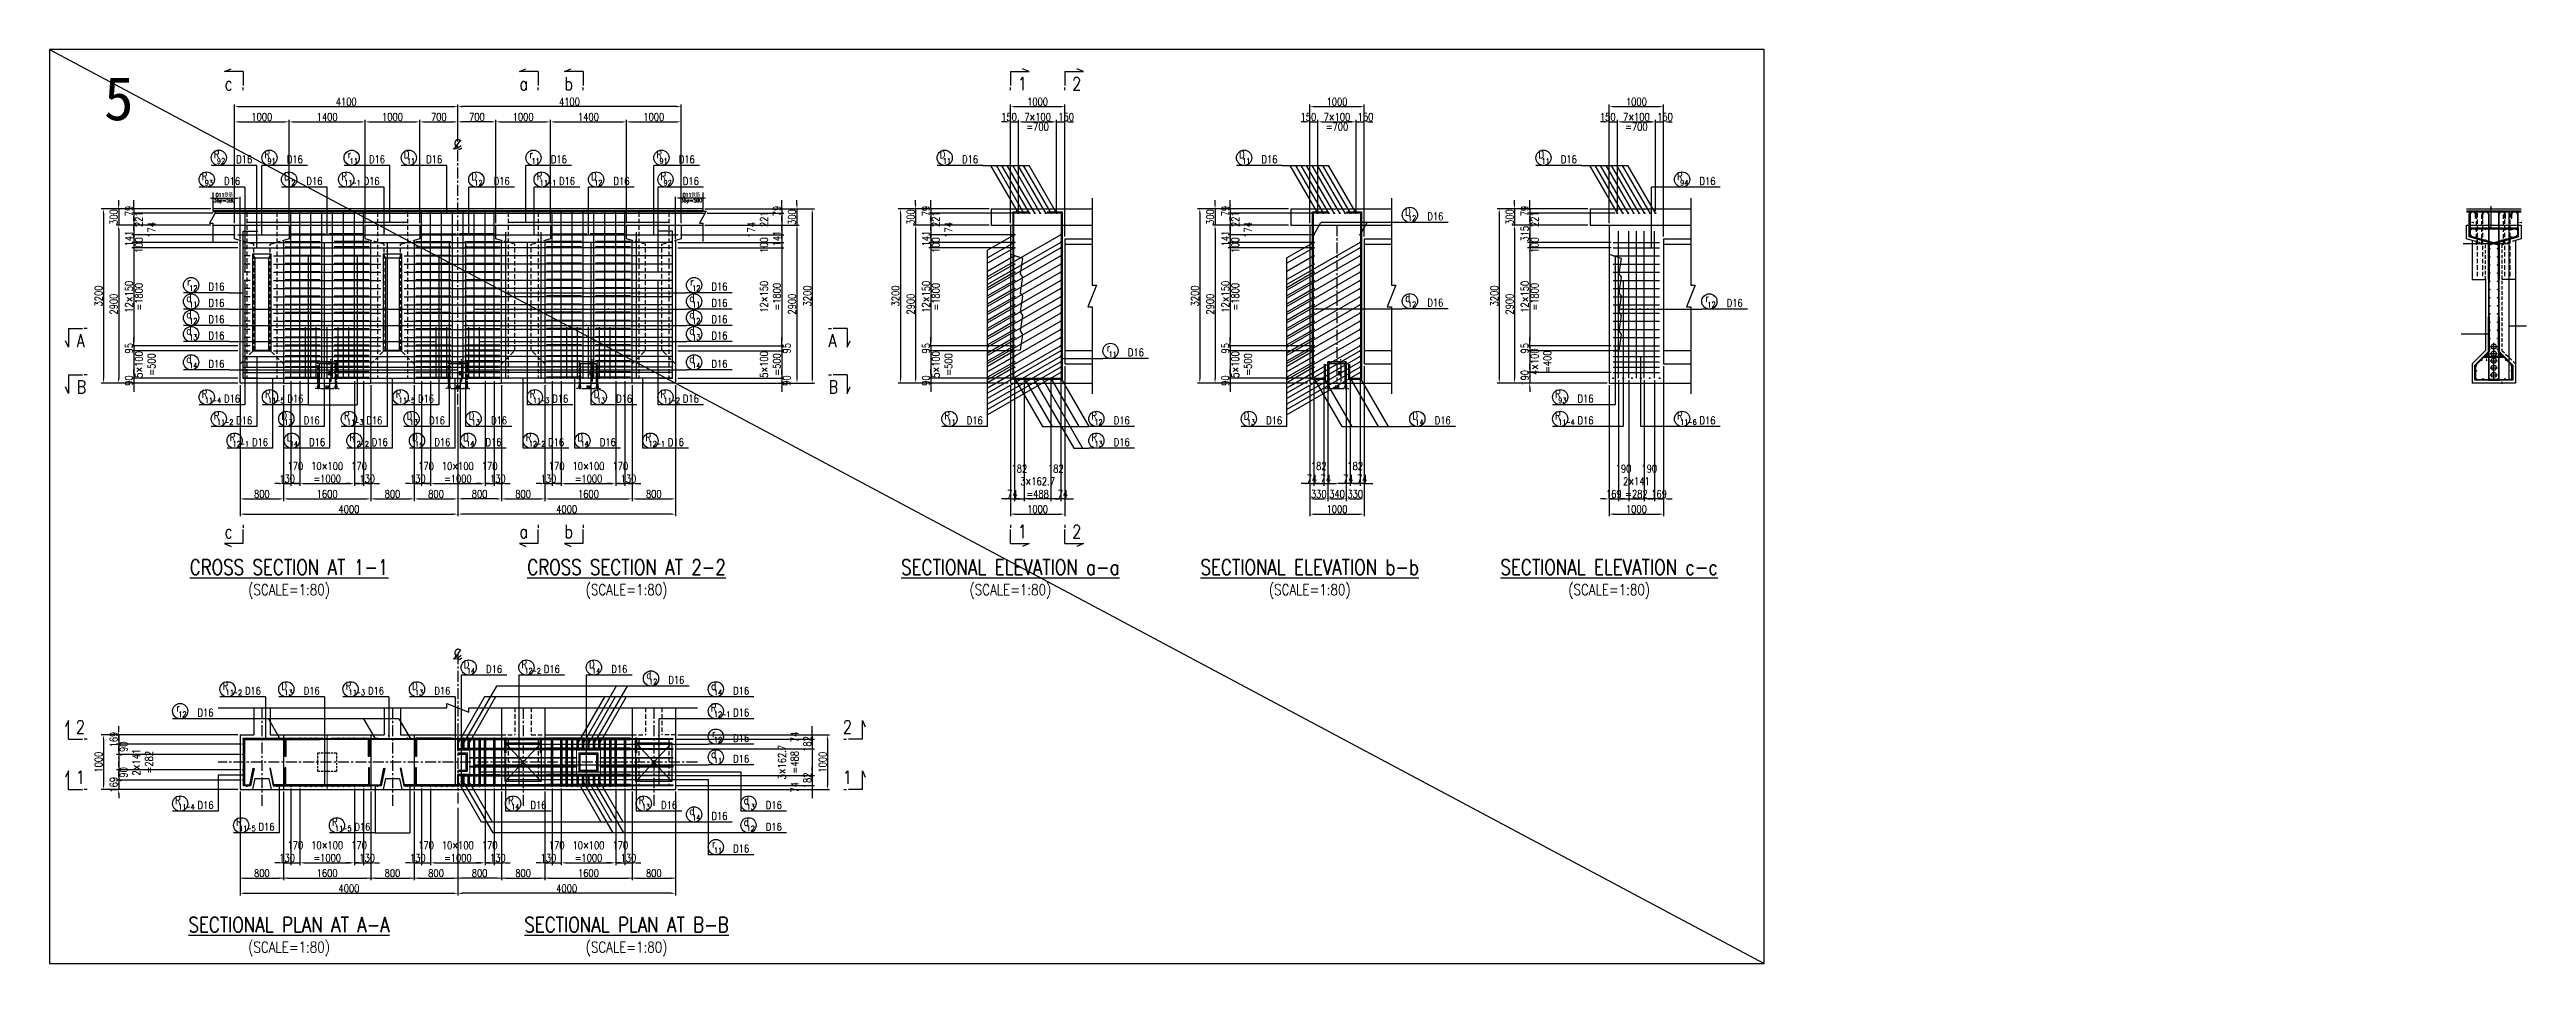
# Model space of a CAD drawing. Header units: millimetres. Extents: x -41433 to 131500, y -94900 to 39745.
# Drawn here: x 0 to 45500, y -6300 to 10500 of the extents above; entities that cross this region are included whole.
import ezdxf
from ezdxf.enums import TextEntityAlignment as Align

# ---------------------------------------------------------------- set-up
doc = ezdxf.new("R2010")
doc.units = ezdxf.units.MM
doc.header["$LTSCALE"] = 160
doc.header["$MEASUREMENT"] = 0
for name, pattern in [('CENTER', [2, 1.25, -0.25, 0.25, -0.25]), ('DASHED', [0.75, 0.5, -0.25]), ('HIDDEN', [0.375, 0.25, -0.125]), ('実線', [20, 10, 10])]:
    doc.linetypes.add(name, pattern=pattern)
doc.layers.get('0').update_dxf_attribs({"linetype": 'CONTINUOUS'})
doc.layers.get('DEFPOINTS').update_dxf_attribs({"color": 53, "linetype": 'CONTINUOUS'})
for name, color, linetype in [('CENTER', 6, 'CENTER'), ('DIM', 6, 'CONTINUOUS'), ('DIM-L', 6, 'CONTINUOUS'), ('GAIKEI-KEIKAKU', 4, 'CONTINUOUS'), ('PC-L', 2, 'CONTINUOUS'), ('TEKKIN-C', 3, 'CONTINUOUS'), ('TEKKIN-L', 2, 'CONTINUOUS'), ('TEKKIN-R', 3, 'CONTINUOUS'), ('TEKKIN-S', 3, 'CONTINUOUS'), ('TEXT', 4, 'CONTINUOUS'), ('TITLE', 3, 'CONTINUOUS'), ('TITLE-BOX', 3, 'CONTINUOUS')]:
    doc.layers.add(name, color=color, linetype=linetype)
doc.layers.add('D-WORK', color=8, linetype='実線', lineweight=0, plot=False)
doc.styles.add('DIM-TEXT', font='ROMANS', dxfattribs={"width": 0.8, "bigfont": 'EXTFONT'})
doc.styles.add('MSゴシック', font='')
doc.styles.add('romans', font='romans.shx', dxfattribs={"bigfont": 'extfont.shx'})
doc.styles.get('MSゴシック').set_extended_font_data('MS Gothic')
doc.dimstyles.new('DIM10', dxfattribs={"dimscale": 10, "dimtxt": 3.5, "dimasz": 2.5, "dimexe": 1, "dimexo": 1, "dimgap": 1, "dimtad": 3, "dimdec": 1, "dimrnd": 1, "dimdsep": 46, "dimtxsty": 'DIM-TEXT', "dimcen": 0, "dimclrt": 4, "dimaunit": 1, "dimadec": 3, "dimazin": 2, "dimtfac": 1, "dimtdec": 1, "dimtix": 1, "dimtmove": 2, "dimatfit": 3, "dimfxl": 1, "dimtolj": 1, "dimtzin": 0, "dimlwd": -1, "dimlwe": -1, "dimarcsym": 0})
doc.dimstyles.new('DIM20', dxfattribs={"dimscale": 20, "dimtxt": 3.5, "dimasz": 2.5, "dimexe": 1, "dimexo": 1, "dimgap": 1, "dimtad": 3, "dimdec": 1, "dimrnd": 1, "dimdsep": 46, "dimtxsty": 'DIM-TEXT', "dimcen": 0, "dimclrt": 4, "dimaunit": 1, "dimadec": 3, "dimazin": 2, "dimtfac": 1, "dimtdec": 1, "dimtix": 1, "dimtmove": 2, "dimatfit": 3, "dimfxl": 1, "dimtolj": 1, "dimtzin": 0, "dimlwd": -1, "dimlwe": -1, "dimarcsym": 0})
doc.dimstyles.new('DIM40', dxfattribs={"dimscale": 40, "dimtxt": 3.5, "dimasz": 2, "dimexe": 1, "dimexo": 1, "dimgap": 0.5, "dimtad": 1, "dimdec": 0, "dimzin": 9, "dimdsep": 46, "dimtxsty": 'DIM-TEXT', "dimcen": 0, "dimclrt": 4, "dimaunit": 1, "dimadec": 4, "dimazin": 0, "dimtfac": 1, "dimtdec": 0, "dimtix": 1, "dimtmove": 2, "dimatfit": 0, "dimfxl": 1, "dimlwd": -1, "dimlwe": -1, "dimarcsym": 0})

msp = doc.modelspace()

# ---------------------------------------------------------------- texts
at = {"layer": 'DEFPOINTS', "style": 'MSゴシック'}
msp.add_text('5', height=800, dxfattribs=at).set_placement((1000, 9200))
at = {"layer": 'TEXT', "style": 'romans', "width": 0.8}
for s, height, p in [('R', 140, (2847.31, 8170)), ('R', 140, (3070, 8570)), ('92', 100, (3150, 8450)), ('R', 140, (4000, 8570)), ('91', 100, (4080, 8450)), ('D', 140, (4360, 8170)), ('R', 140, (5410, 8170)), ('r', 140, (5510, 8570)), ('11', 100, (5590, 8450)), ('D', 140, (6560, 8570)), ('11', 100, (6640, 8450)), ('D', 140, (7800, 8170)), ('r', 140, (8850, 8570)), ('11', 100, (8930, 8450)), ('R', 140, (9000, 8170)), ('D', 140, (10000, 8170)), ('R', 140, (11200, 8570)), ('91', 100, (11280, 8450)), ('R', 140, (11275, 8170)), ('D', 140, (16403.91, 8570)), ('11', 100, (16483.91, 8450)), ('D', 140, (21903.91, 8570)), ('11', 100, (21983.91, 8450)), ('D', 140, (27403.91, 8570)), ('11', 100, (27483.91, 8450)), ('R', 140, (29950, 8170)), ('93', 100, (2927.31, 8050)), ('12', 100, (4440, 8050)), ('11', 100, (5490, 8050)), ('-1', 100, (5630, 8050)), ('12', 100, (7880, 8050)), ('11', 100, (9080, 8050)), ('-1', 100, (9220, 8050)), ('12', 100, (10080, 8050)), ('92', 100, (11355, 8050)), ('94', 100, (30030, 8050)), ('D', 140, (24950, 7520)), ('12', 100, (25030, 7400)), ('d', 140, (2560, 5930)), ('r', 140, (2560, 6230)), ('12', 100, (2640, 6110)), ('d', 140, (11800, 5930)), ('r', 140, (11800, 6230)), ('12', 100, (11880, 6110)), ('d', 140, (24950, 5934.49)), ('r', 140, (30450, 5930)), ('d', 140, (2560, 5630)), ('11', 100, (2640, 5810)), ('12', 100, (2640, 5510)), ('d', 140, (11800, 5630)), ('11', 100, (11880, 5810)), ('12', 100, (11880, 5510)), ('12', 100, (25030, 5814.49)), ('12', 100, (30530, 5810)), ('d', 140, (2560, 5330)), ('13', 100, (2640, 5210)), ('d', 140, (11800, 5330)), ('13', 100, (11880, 5210)), ('r', 140, (19450, 5020)), ('d', 140, (2560, 4810)), ('14', 100, (2640, 4690)), ('d', 140, (11800, 4810)), ('14', 100, (11880, 4690)), ('11', 100, (19530, 4900)), ('R', 140, (2847.31, 4170)), ('11', 100, (2927.31, 4050)), ('-4', 100, (3067.31, 4050)), ('R', 140, (4010, 4170)), ('11', 100, (4090, 4050)), ('-5', 100, (4230, 4050)), ('R', 140, (6410, 4170)), ('11', 100, (6490, 4050)), ('-5', 100, (6630, 4050)), ('R', 140, (8875, 4170)), ('11', 100, (8955, 4050)), ('-3', 100, (9095, 4050)), ('D', 140, (10050, 4170)), ('13', 100, (10130, 4050)), ('R', 140, (11275, 4170)), ('11', 100, (11355, 4050)), ('-2', 100, (11495, 4050)), ('R', 140, (27710, 4170)), ('93', 100, (27790, 4050)), ('R', 140, (3070, 3770)), ('11', 100, (3150, 3650)), ('-2', 100, (3290, 3650)), ('D', 140, (4310, 3770)), ('13', 100, (4390, 3650)), ('R', 140, (5460, 3770)), ('11', 100, (5540, 3650)), ('-3', 100, (5680, 3650)), ('D', 140, (6610, 3770)), ('13', 100, (6690, 3650)), ('D', 140, (7750, 3770)), ('13', 100, (7830, 3650)), ('R', 140, (16490, 3770)), ('11', 100, (16570, 3650)), ('R', 140, (19189.84, 3770)), ('12', 100, (19269.84, 3650)), ('D', 140, (21990, 3770)), ('13', 100, (22070, 3650)), ('D', 140, (25085.88, 3770)), ('14', 100, (25165.88, 3650)), ('R', 140, (27710, 3770)), ('11', 100, (27790, 3650)), ('-4', 100, (27930, 3650)), ('R', 140, (29950, 3770)), ('11', 100, (30030, 3650)), ('-6', 100, (30170, 3650)), ('R', 140, (3360, 3370)), ('12', 100, (3440, 3250)), ('-1', 100, (3580, 3250)), ('D', 140, (4410, 3370)), ('14', 100, (4490, 3250)), ('R', 140, (5560, 3370)), ('12', 100, (5640, 3250)), ('-2', 100, (5780, 3250)), ('D', 140, (6710, 3370)), ('14', 100, (6790, 3250)), ('D', 140, (7650, 3370)), ('14', 100, (7730, 3250)), ('R', 140, (8800, 3370)), ('12', 100, (8880, 3250)), ('-2', 100, (9020, 3250)), ('D', 140, (9750, 3370)), ('14', 100, (9830, 3250)), ('R', 140, (11000, 3370)), ('12', 100, (11080, 3250)), ('-1', 100, (11220, 3250)), ('R', 140, (19189.84, 3370)), ('13', 100, (19269.84, 3250)), ('D', 140, (7660, -800)), ('14', 100, (7740, -920)), ('R', 140, (8720, -800)), ('12', 100, (8800, -920)), ('-2', 100, (8940, -920)), ('D', 140, (9960, -800)), ('14', 100, (10040, -920)), ('R', 140, (3230, -1200)), ('11', 100, (3310, -1320)), ('-2', 100, (3450, -1320)), ('D', 140, (4310, -1200)), ('13', 100, (4390, -1320)), ('R', 140, (5490, -1200)), ('11', 100, (5570, -1320)), ('-3', 100, (5710, -1320)), ('D', 140, (6710, -1200)), ('13', 100, (6790, -1320)), ('d', 140, (11008.53, -1000)), ('12', 100, (11088.53, -1120)), ('d', 140, (12200, -1200)), ('14', 100, (12280, -1320)), ('r', 140, (2360, -1600)), ('12', 100, (2440, -1720)), ('R', 140, (12200, -1600)), ('12', 100, (12280, -1720)), ('-1', 100, (12420, -1720)), ('r', 140, (12200, -2070)), ('12', 100, (12280, -2190)), ('d', 140, (12200, -2450)), ('11', 100, (12280, -2570)), ('R', 140, (2360, -3300)), ('11', 100, (2440, -3420)), ('-4', 100, (2580, -3420)), ('R', 140, (3480, -3700)), ('R', 140, (5240, -3700)), ('R', 140, (8475, -3300)), ('14', 100, (8555, -3420)), ('R', 140, (10875, -3300)), ('13', 100, (10955, -3420)), ('d', 140, (11800, -3500)), ('14', 100, (11880, -3620)), ('d', 140, (12800, -3300)), ('d', 140, (12800, -3700)), ('13', 100, (12880, -3420)), ('11', 100, (3560, -3820)), ('-5', 100, (3700, -3820)), ('11', 100, (5320, -3820)), ('-5', 100, (5460, -3820)), ('r', 140, (12200, -4100)), ('12', 100, (12880, -3820)), ('11', 100, (12280, -4220))]:
    msp.add_text(s, height=height, rotation=0.000107, dxfattribs=at).set_placement(p, align=Align.MIDDLE)
for p in [(3430, 8370), (4360, 8370), (5870, 8370), (6920, 8370), (9210, 8370), (11560, 8370), (16763.91, 8370), (22263.91, 8370), (27763.91, 8370), (3207.31, 7970), (4720, 7970), (5770, 7970), (8160, 7970), (9360, 7970), (10360, 7970), (11635, 7970), (30310, 7970), (25310, 7320), (2920, 6030), (12160, 6030), (25310, 5734.49), (2920, 5730), (2920, 5430), (12160, 5730), (12160, 5430), (30810, 5730), (2920, 5130), (12160, 5130), (2920, 4610), (12160, 4610), (19810, 4820), (3207.31, 3970), (4370, 3970), (6770, 3970), (9235, 3970), (10410, 3970), (11635, 3970), (28070, 3970), (3430, 3570), (4670, 3570), (5820, 3570), (6970, 3570), (8110, 3570), (16850, 3570), (19549.84, 3570), (22350, 3570), (25445.88, 3570), (28070, 3570), (30310, 3570), (3720, 3170), (4770, 3170), (5920, 3170), (7070, 3170), (8010, 3170), (9160, 3170), (10110, 3170), (11360, 3170), (19549.84, 3170), (8020, -1000), (9080, -1000), (10320, -1000), (3590, -1400), (4670, -1400), (5850, -1400), (7070, -1400), (11368.53, -1200), (12560, -1400), (2720, -1800), (12560, -1800), (12560, -2270), (12560, -2650), (2720, -3500), (8835, -3500), (11235, -3500), (12160, -3700), (13160, -3500), (3840, -3900), (5600, -3900), (13160, -3900), (12560, -4300)]:
    msp.add_text('D16', height=140, rotation=0.000107, dxfattribs=at).set_placement(p, align=Align.BOTTOM_LEFT)
at = {"layer": 'TITLE', "style": 'romans', "width": 0.8}
for s, p in [('c', (3215.95, 9750)), ('a', (8632.95, 9750)), ('b', (9457.95, 9750)), ('1', (17786.34, 9750)), ('2', (18786.34, 9750)), ('c', (3215.95, 1520)), ('a', (8632.95, 1520)), ('b', (9457.95, 1520)), ('1', (17786.34, 1520)), ('2', (18786.34, 1520))]:
    msp.add_text(s, height=240, dxfattribs=at).set_placement(p)
at = {"layer": 'TITLE', "ltscale": 50, "style": 'romans', "width": 0.8}
for s, p in [('A', (497.28, 5027.14)), ('A', (14310, 5027.14)), ('B', (497.28, 4177.14)), ('B', (14310, 4177.14)), ('2', (484.82, -2071.14)), ('2', (14573.44, -2071.14)), ('1', (484.82, -2997.14)), ('1', (14573.44, -2997.14))]:
    msp.add_text(s, height=240, dxfattribs=at).set_placement(p)
at = {"layer": 'TITLE', "style": 'romans', "width": 0.8}
for s, height, p in [('%%UCROSS SECTION AT 1-1', 280, (4400, 760)), ('%%UCROSS SECTION AT 2-2', 280, (10600, 760)), ('%%USECTIONAL ELEVATION a-a', 280, (17650, 760)), ('%%USECTIONAL ELEVATION b-b', 280, (23150, 760)), ('%%USECTIONAL ELEVATION c-c', 280, (28650, 760)), ('(SCALE=1:80)', 200, (4400, 410)), ('(SCALE=1:80)', 200, (10600, 410)), ('(SCALE=1:80)', 200, (17650, 410)), ('(SCALE=1:80)', 200, (23150, 410)), ('(SCALE=1:80)', 200, (28650, 410)), ('%%USECTIONAL PLAN AT A-A', 280, (4400, -5810)), ('%%USECTIONAL PLAN AT B-B', 280, (10600, -5810)), ('(SCALE=1:80)', 200, (4400, -6160)), ('(SCALE=1:80)', 200, (10600, -6160))]:
    msp.add_text(s, height=height, dxfattribs=at).set_placement(p, align=Align.BOTTOM_CENTER)

# ---------------------------------------------------------------- blocks, each defined once
blk = doc.blocks.new('*D1')
at = {"layer": 'DEFPOINTS', "color": 0, "transparency": 16777216}
for p in [(3500, 4370), (7500, 3970), (7500, 1960)]:
    blk.add_point(p, dxfattribs=at)
at = {"layer": 'DIM', "color": 0, "transparency": 16777216}
for p, q in [((3500, 4330), (3500, 1920)), ((7500, 3930), (7500, 1920)), ((3580, 1960), (7420, 1960))]:
    blk.add_line(p, q, dxfattribs=at)
for points in [[(3580, 1973), (3580, 1947), (3500, 1960)], [(7420, 1973), (7420, 1947), (7500, 1960)]]:
    blk.add_solid(points, dxfattribs=at)
at = {"layer": 'DIM', "color": 4, "transparency": 16777216, "insert": (5500, 2050), "char_height": 140, "attachment_point": 5, "style": 'DIM-TEXT'}
blk.add_mtext('4000', dxfattribs=at)
blk = doc.blocks.new('*D2')
at = {"layer": 'DEFPOINTS', "color": 0, "transparency": 16777216}
for p in [(7500, 9450), (7500, 8770), (3400, 7270)]:
    blk.add_point(p, dxfattribs=at)
at = {"layer": 'DIM', "color": 0, "transparency": 16777216}
for p, q in [((3400, 7310), (3400, 9490)), ((3480, 9450), (7420, 9450)), ((7500, 8810), (7500, 9490))]:
    blk.add_line(p, q, dxfattribs=at)
for points in [[(3480, 9463), (3480, 9437), (3400, 9450)], [(7420, 9463), (7420, 9437), (7500, 9450)]]:
    blk.add_solid(points, dxfattribs=at)
at = {"layer": 'DIM', "color": 4, "transparency": 16777216, "insert": (5450, 9540), "char_height": 140, "attachment_point": 5, "style": 'DIM-TEXT'}
blk.add_mtext('4100', dxfattribs=at)
blk = doc.blocks.new('*D3')
at = {"layer": 'DEFPOINTS', "color": 0, "transparency": 16777216}
for p in [(4400, 9170), (3400, 7270), (4400, 7270)]:
    blk.add_point(p, dxfattribs=at)
at = {"layer": 'DIM', "color": 0, "transparency": 16777216}
for p, q in [((3400, 7310), (3400, 9210)), ((3480, 9170), (4320, 9170)), ((4400, 7310), (4400, 9210))]:
    blk.add_line(p, q, dxfattribs=at)
for points in [[(3480, 9183), (3480, 9157), (3400, 9170)], [(4320, 9183), (4320, 9157), (4400, 9170)]]:
    blk.add_solid(points, dxfattribs=at)
at = {"layer": 'DIM', "color": 4, "transparency": 16777216, "insert": (3900, 9260), "char_height": 140, "attachment_point": 5, "style": 'DIM-TEXT'}
blk.add_mtext('1000', dxfattribs=at)
blk = doc.blocks.new('*D4')
at = {"layer": 'DEFPOINTS', "color": 0, "transparency": 16777216}
for p in [(5800, 9170), (4400, 7270), (5800, 7270)]:
    blk.add_point(p, dxfattribs=at)
at = {"layer": 'DIM', "color": 0, "transparency": 16777216}
for p, q in [((4400, 7310), (4400, 9210)), ((4480, 9170), (5720, 9170)), ((5800, 7310), (5800, 9210))]:
    blk.add_line(p, q, dxfattribs=at)
for points in [[(4480, 9183), (4480, 9157), (4400, 9170)], [(5720, 9183), (5720, 9157), (5800, 9170)]]:
    blk.add_solid(points, dxfattribs=at)
at = {"layer": 'DIM', "color": 4, "transparency": 16777216, "insert": (5100, 9260), "char_height": 140, "attachment_point": 5, "style": 'DIM-TEXT'}
blk.add_mtext('1400', dxfattribs=at)
blk = doc.blocks.new('*D5')
at = {"layer": 'DEFPOINTS', "color": 0, "transparency": 16777216}
for p in [(6800, 9170), (5800, 7270), (6800, 7270)]:
    blk.add_point(p, dxfattribs=at)
at = {"layer": 'DIM', "color": 0, "transparency": 16777216}
for p, q in [((5800, 7310), (5800, 9210)), ((5880, 9170), (6720, 9170)), ((6800, 7310), (6800, 9210))]:
    blk.add_line(p, q, dxfattribs=at)
for points in [[(5880, 9183), (5880, 9157), (5800, 9170)], [(6720, 9183), (6720, 9157), (6800, 9170)]]:
    blk.add_solid(points, dxfattribs=at)
at = {"layer": 'DIM', "color": 4, "transparency": 16777216, "insert": (6300, 9260), "char_height": 140, "attachment_point": 5, "style": 'DIM-TEXT'}
blk.add_mtext('1000', dxfattribs=at)
blk = doc.blocks.new('*D6')
at = {"layer": 'DEFPOINTS', "color": 0, "transparency": 16777216}
for p in [(7500, 9170), (7500, 8770), (6800, 7270)]:
    blk.add_point(p, dxfattribs=at)
at = {"layer": 'DIM', "color": 0, "transparency": 16777216}
for p, q in [((6800, 7310), (6800, 9210)), ((6880, 9170), (7420, 9170)), ((7500, 8810), (7500, 9210))]:
    blk.add_line(p, q, dxfattribs=at)
for points in [[(6880, 9183), (6880, 9157), (6800, 9170)], [(7420, 9183), (7420, 9157), (7500, 9170)]]:
    blk.add_solid(points, dxfattribs=at)
at = {"layer": 'DIM', "color": 4, "transparency": 16777216, "insert": (7150, 9260), "char_height": 140, "attachment_point": 5, "style": 'DIM-TEXT'}
blk.add_mtext('700', dxfattribs=at)
blk = doc.blocks.new('*D7')
at = {"layer": 'DEFPOINTS', "color": 0, "transparency": 16777216}
for p in [(9200, 9170), (8200, 7270), (9200, 7270)]:
    blk.add_point(p, dxfattribs=at)
at = {"layer": 'DIM', "color": 0, "transparency": 16777216}
for p, q in [((8200, 7310), (8200, 9210)), ((8280, 9170), (9120, 9170)), ((9200, 7310), (9200, 9210))]:
    blk.add_line(p, q, dxfattribs=at)
for points in [[(8280, 9183), (8280, 9157), (8200, 9170)], [(9120, 9183), (9120, 9157), (9200, 9170)]]:
    blk.add_solid(points, dxfattribs=at)
at = {"layer": 'DIM', "color": 4, "transparency": 16777216, "insert": (8700, 9260), "char_height": 140, "attachment_point": 5, "style": 'DIM-TEXT'}
blk.add_mtext('1000', dxfattribs=at)
blk = doc.blocks.new('*D8')
at = {"layer": 'DEFPOINTS', "color": 0, "transparency": 16777216}
for p in [(10600, 9170), (9200, 7270), (10600, 7270)]:
    blk.add_point(p, dxfattribs=at)
at = {"layer": 'DIM', "color": 0, "transparency": 16777216}
for p, q in [((9200, 7310), (9200, 9210)), ((9280, 9170), (10520, 9170)), ((10600, 7310), (10600, 9210))]:
    blk.add_line(p, q, dxfattribs=at)
for points in [[(9280, 9183), (9280, 9157), (9200, 9170)], [(10520, 9183), (10520, 9157), (10600, 9170)]]:
    blk.add_solid(points, dxfattribs=at)
at = {"layer": 'DIM', "color": 4, "transparency": 16777216, "insert": (9900, 9260), "char_height": 140, "attachment_point": 5, "style": 'DIM-TEXT'}
blk.add_mtext('1400', dxfattribs=at)
blk = doc.blocks.new('*D9')
at = {"layer": 'DEFPOINTS', "color": 0, "transparency": 16777216}
for p in [(11600, 9170), (10600, 7270), (11600, 7270)]:
    blk.add_point(p, dxfattribs=at)
at = {"layer": 'DIM', "color": 0, "transparency": 16777216}
for p, q in [((10600, 7310), (10600, 9210)), ((10680, 9170), (11520, 9170)), ((11600, 7310), (11600, 9210))]:
    blk.add_line(p, q, dxfattribs=at)
for points in [[(10680, 9183), (10680, 9157), (10600, 9170)], [(11520, 9183), (11520, 9157), (11600, 9170)]]:
    blk.add_solid(points, dxfattribs=at)
at = {"layer": 'DIM', "color": 4, "transparency": 16777216, "insert": (11100, 9260), "char_height": 140, "attachment_point": 5, "style": 'DIM-TEXT'}
blk.add_mtext('1000', dxfattribs=at)
blk = doc.blocks.new('*D10')
at = {"layer": 'DEFPOINTS', "color": 0, "transparency": 16777216}
for p in [(3500, 4370), (4300, 4370), (4300, 2240)]:
    blk.add_point(p, dxfattribs=at)
at = {"layer": 'DIM', "color": 0, "transparency": 16777216}
for p, q in [((3500, 4330), (3500, 2200)), ((4300, 4330), (4300, 2200)), ((3580, 2240), (4220, 2240))]:
    blk.add_line(p, q, dxfattribs=at)
for points in [[(3580, 2253), (3580, 2227), (3500, 2240)], [(4220, 2253), (4220, 2227), (4300, 2240)]]:
    blk.add_solid(points, dxfattribs=at)
at = {"layer": 'DIM', "color": 4, "transparency": 16777216, "insert": (3900, 2330), "char_height": 140, "attachment_point": 5, "style": 'DIM-TEXT'}
blk.add_mtext('800', dxfattribs=at)
blk = doc.blocks.new('*D11')
at = {"layer": 'DEFPOINTS', "color": 0, "transparency": 16777216}
for p in [(4300, 4370), (5900, 4370), (5900, 2240)]:
    blk.add_point(p, dxfattribs=at)
at = {"layer": 'DIM', "color": 0, "transparency": 16777216}
for p, q in [((4300, 4330), (4300, 2200)), ((5900, 4330), (5900, 2200)), ((4380, 2240), (5820, 2240))]:
    blk.add_line(p, q, dxfattribs=at)
for points in [[(4380, 2253), (4380, 2227), (4300, 2240)], [(5820, 2253), (5820, 2227), (5900, 2240)]]:
    blk.add_solid(points, dxfattribs=at)
at = {"layer": 'DIM', "color": 4, "transparency": 16777216, "insert": (5100, 2330), "char_height": 140, "attachment_point": 5, "style": 'DIM-TEXT'}
blk.add_mtext('1600', dxfattribs=at)
blk = doc.blocks.new('*D12')
at = {"layer": 'DEFPOINTS', "color": 0, "transparency": 16777216}
for p in [(5900, 4370), (6700, 4370), (6700, 2240)]:
    blk.add_point(p, dxfattribs=at)
at = {"layer": 'DIM', "color": 0, "transparency": 16777216}
for p, q in [((5900, 4330), (5900, 2200)), ((6700, 4330), (6700, 2200)), ((5980, 2240), (6620, 2240))]:
    blk.add_line(p, q, dxfattribs=at)
for points in [[(5980, 2253), (5980, 2227), (5900, 2240)], [(6620, 2253), (6620, 2227), (6700, 2240)]]:
    blk.add_solid(points, dxfattribs=at)
at = {"layer": 'DIM', "color": 4, "transparency": 16777216, "insert": (6300, 2330), "char_height": 140, "attachment_point": 5, "style": 'DIM-TEXT'}
blk.add_mtext('800', dxfattribs=at)
blk = doc.blocks.new('*D13')
at = {"layer": 'DEFPOINTS', "color": 0, "transparency": 16777216}
for p in [(6700, 4370), (7500, 3970), (7500, 2240)]:
    blk.add_point(p, dxfattribs=at)
at = {"layer": 'DIM', "color": 0, "transparency": 16777216}
for p, q in [((6700, 4330), (6700, 2200)), ((7500, 3930), (7500, 2200)), ((6780, 2240), (7420, 2240))]:
    blk.add_line(p, q, dxfattribs=at)
for points in [[(6780, 2253), (6780, 2227), (6700, 2240)], [(7420, 2253), (7420, 2227), (7500, 2240)]]:
    blk.add_solid(points, dxfattribs=at)
at = {"layer": 'DIM', "color": 4, "transparency": 16777216, "insert": (7100, 2330), "char_height": 140, "attachment_point": 5, "style": 'DIM-TEXT'}
blk.add_mtext('800', dxfattribs=at)
blk = doc.blocks.new('*D14')
at = {"layer": 'DEFPOINTS', "color": 0, "transparency": 16777216}
for p in [(8300, 4370), (9100, 4370), (9100, 2240)]:
    blk.add_point(p, dxfattribs=at)
at = {"layer": 'DIM', "color": 0, "transparency": 16777216}
for p, q in [((8300, 4330), (8300, 2200)), ((9100, 4330), (9100, 2200)), ((8380, 2240), (9020, 2240))]:
    blk.add_line(p, q, dxfattribs=at)
for points in [[(8380, 2253), (8380, 2227), (8300, 2240)], [(9020, 2253), (9020, 2227), (9100, 2240)]]:
    blk.add_solid(points, dxfattribs=at)
at = {"layer": 'DIM', "color": 4, "transparency": 16777216, "insert": (8700, 2330), "char_height": 140, "attachment_point": 5, "style": 'DIM-TEXT'}
blk.add_mtext('800', dxfattribs=at)
blk = doc.blocks.new('*D15')
at = {"layer": 'DEFPOINTS', "color": 0, "transparency": 16777216}
for p in [(9100, 4370), (10700, 4370), (10700, 2240)]:
    blk.add_point(p, dxfattribs=at)
at = {"layer": 'DIM', "color": 0, "transparency": 16777216}
for p, q in [((9100, 4330), (9100, 2200)), ((10700, 4330), (10700, 2200)), ((9180, 2240), (10620, 2240))]:
    blk.add_line(p, q, dxfattribs=at)
for points in [[(9180, 2253), (9180, 2227), (9100, 2240)], [(10620, 2253), (10620, 2227), (10700, 2240)]]:
    blk.add_solid(points, dxfattribs=at)
at = {"layer": 'DIM', "color": 4, "transparency": 16777216, "insert": (9900, 2330), "char_height": 140, "attachment_point": 5, "style": 'DIM-TEXT'}
blk.add_mtext('1600', dxfattribs=at)
blk = doc.blocks.new('*D16')
at = {"layer": 'DEFPOINTS', "color": 0, "transparency": 16777216}
for p in [(10700, 4370), (11500, 4370), (11500, 2240)]:
    blk.add_point(p, dxfattribs=at)
at = {"layer": 'DIM', "color": 0, "transparency": 16777216}
for p, q in [((10700, 4330), (10700, 2200)), ((11500, 4330), (11500, 2200)), ((10780, 2240), (11420, 2240))]:
    blk.add_line(p, q, dxfattribs=at)
for points in [[(10780, 2253), (10780, 2227), (10700, 2240)], [(11420, 2253), (11420, 2227), (11500, 2240)]]:
    blk.add_solid(points, dxfattribs=at)
at = {"layer": 'DIM', "color": 4, "transparency": 16777216, "insert": (11100, 2330), "char_height": 140, "attachment_point": 5, "style": 'DIM-TEXT'}
blk.add_mtext('800', dxfattribs=at)
blk = doc.blocks.new('*D17')
at = {"layer": 'DEFPOINTS', "color": 0, "transparency": 16777216}
for p in [(9100, 4370), (9230, 4444), (9230, 2520)]:
    blk.add_point(p, dxfattribs=at)
at = {"layer": 'DIM', "color": 0, "transparency": 16777216}
for p, q in [((9100, 4330), (9100, 2480)), ((9230, 4404), (9230, 2480)), ((9020, 2520), (8940, 2520)), ((9100, 2520), (9230, 2520)), ((9310, 2520), (9390, 2520))]:
    blk.add_line(p, q, dxfattribs=at)
for points in [[(9020, 2533), (9020, 2507), (9100, 2520)], [(9310, 2533), (9310, 2507), (9230, 2520)]]:
    blk.add_solid(points, dxfattribs=at)
at = {"layer": 'DIM', "color": 4, "transparency": 16777216, "insert": (9165, 2610), "char_height": 140, "attachment_point": 5, "style": 'DIM-TEXT'}
blk.add_mtext('130', dxfattribs=at)
blk = doc.blocks.new('*D18')
at = {"layer": 'DEFPOINTS', "color": 0, "transparency": 16777216}
for p in [(9400, 4444), (10400, 4444), (10400, 2520)]:
    blk.add_point(p, dxfattribs=at)
at = {"layer": 'DIM', "color": 0, "transparency": 16777216}
for p, q in [((9400, 4404), (9400, 2480)), ((10400, 4404), (10400, 2480)), ((9480, 2520), (10320, 2520))]:
    blk.add_line(p, q, dxfattribs=at)
for points in [[(9480, 2533), (9480, 2507), (9400, 2520)], [(10320, 2533), (10320, 2507), (10400, 2520)]]:
    blk.add_solid(points, dxfattribs=at)
at = {"layer": 'DIM', "color": 4, "transparency": 16777216, "insert": (9900, 2727), "char_height": 140, "attachment_point": 5, "style": 'DIM-TEXT'}
blk.add_mtext('10×100\\P=1000', dxfattribs=at)
blk = doc.blocks.new('*D19')
at = {"layer": 'DEFPOINTS', "color": 0, "transparency": 16777216}
for p in [(11500, 4370), (7500, 3970), (7500, 1960)]:
    blk.add_point(p, dxfattribs=at)
at = {"layer": 'DIM', "color": 0, "transparency": 16777216}
for p, q in [((11500, 4330), (11500, 1920)), ((7500, 3930), (7500, 1920)), ((11420, 1960), (7580, 1960))]:
    blk.add_line(p, q, dxfattribs=at)
for points in [[(7580, 1973), (7580, 1947), (7500, 1960)], [(11420, 1973), (11420, 1947), (11500, 1960)]]:
    blk.add_solid(points, dxfattribs=at)
at = {"layer": 'DIM', "color": 4, "transparency": 16777216, "insert": (9500, 2050), "char_height": 140, "attachment_point": 5, "style": 'DIM-TEXT'}
blk.add_mtext('4000', dxfattribs=at)
blk = doc.blocks.new('*D20')
at = {"layer": 'DEFPOINTS', "color": 0, "transparency": 16777216}
for p in [(8300, 4370), (7500, 3970), (7500, 2240)]:
    blk.add_point(p, dxfattribs=at)
at = {"layer": 'DIM', "color": 0, "transparency": 16777216}
for p, q in [((8300, 4330), (8300, 2200)), ((7500, 3930), (7500, 2200)), ((8220, 2240), (7580, 2240))]:
    blk.add_line(p, q, dxfattribs=at)
for points in [[(7580, 2253), (7580, 2227), (7500, 2240)], [(8220, 2253), (8220, 2227), (8300, 2240)]]:
    blk.add_solid(points, dxfattribs=at)
at = {"layer": 'DIM', "color": 4, "transparency": 16777216, "insert": (7900, 2330), "char_height": 140, "attachment_point": 5, "style": 'DIM-TEXT'}
blk.add_mtext('800', dxfattribs=at)
blk = doc.blocks.new('*D21')
at = {"layer": 'DEFPOINTS', "color": 0, "transparency": 16777216}
for p in [(18650, 4720), (17650, 4370), (18650, 1960)]:
    blk.add_point(p, dxfattribs=at)
at = {"layer": 'DIM', "color": 0, "transparency": 16777216}
for p, q in [((18650, 4680), (18650, 1920)), ((17650, 4330), (17650, 1920)), ((17730, 1960), (18570, 1960))]:
    blk.add_line(p, q, dxfattribs=at)
for points in [[(17730, 1973), (17730, 1947), (17650, 1960)], [(18570, 1973), (18570, 1947), (18650, 1960)]]:
    blk.add_solid(points, dxfattribs=at)
at = {"layer": 'DIM', "color": 4, "transparency": 16777216, "insert": (18150, 2050), "char_height": 140, "attachment_point": 5, "style": 'DIM-TEXT'}
blk.add_mtext('1000', dxfattribs=at)
blk = doc.blocks.new('*D22')
at = {"layer": 'DEFPOINTS', "color": 0, "transparency": 16777216}
for p in [(17650, 4370), (17724, 4460), (17724, 2240)]:
    blk.add_point(p, dxfattribs=at)
at = {"layer": 'DIM', "color": 0, "transparency": 16777216}
for p, q in [((17650, 4330), (17650, 2200)), ((17724, 4420), (17724, 2200)), ((17570, 2240), (17490, 2240)), ((17650, 2240), (17724, 2240)), ((17804, 2240), (17884, 2240))]:
    blk.add_line(p, q, dxfattribs=at)
for points in [[(17570, 2253), (17570, 2227), (17650, 2240)], [(17804, 2253), (17804, 2227), (17724, 2240)]]:
    blk.add_solid(points, dxfattribs=at)
at = {"layer": 'DIM', "color": 4, "transparency": 16777216, "insert": (17687, 2330), "char_height": 140, "attachment_point": 5, "style": 'DIM-TEXT'}
blk.add_mtext('74', dxfattribs=at)
blk = doc.blocks.new('*D23')
at = {"layer": 'DEFPOINTS', "color": 0, "transparency": 16777216}
for p in [(17724, 4460), (17906, 4460), (17906, 2240)]:
    blk.add_point(p, dxfattribs=at)
at = {"layer": 'DIM', "color": 0, "transparency": 16777216}
for p, q in [((17724, 4420), (17724, 2200)), ((17906, 4420), (17906, 2200)), ((17644, 2240), (17564, 2240)), ((17724, 2240), (17906, 2240)), ((17986, 2240), (18066, 2240))]:
    blk.add_line(p, q, dxfattribs=at)
for points in [[(17644, 2253), (17644, 2227), (17724, 2240)], [(17986, 2253), (17986, 2227), (17906, 2240)]]:
    blk.add_solid(points, dxfattribs=at)
at = {"layer": 'DIM', "color": 4, "transparency": 16777216, "insert": (17815, 2563), "char_height": 140, "attachment_point": 5, "style": 'DIM-TEXT'}
blk.add_mtext('182\\P\\P\\P', dxfattribs=at)
blk = doc.blocks.new('*D24')
at = {"layer": 'DEFPOINTS', "color": 0, "transparency": 16777216}
for p in [(18394, 4460), (18576, 4460), (18394, 2240)]:
    blk.add_point(p, dxfattribs=at)
at = {"layer": 'DIM', "color": 0, "transparency": 16777216}
for p, q in [((18394, 4420), (18394, 2200)), ((18576, 4420), (18576, 2200)), ((18314, 2240), (18234, 2240)), ((18576, 2240), (18394, 2240)), ((18656, 2240), (18736, 2240))]:
    blk.add_line(p, q, dxfattribs=at)
for points in [[(18314, 2253), (18314, 2227), (18394, 2240)], [(18656, 2253), (18656, 2227), (18576, 2240)]]:
    blk.add_solid(points, dxfattribs=at)
at = {"layer": 'DIM', "color": 4, "transparency": 16777216, "insert": (18485, 2563), "char_height": 140, "attachment_point": 5, "style": 'DIM-TEXT'}
blk.add_mtext('182\\P\\P\\P', dxfattribs=at)
blk = doc.blocks.new('*D25')
at = {"layer": 'DEFPOINTS', "color": 0, "transparency": 16777216}
for p in [(17906, 4460), (18394, 4460), (17906, 2240)]:
    blk.add_point(p, dxfattribs=at)
at = {"layer": 'DIM', "color": 0, "transparency": 16777216}
for p, q in [((17906, 4420), (17906, 2200)), ((18394, 4420), (18394, 2200)), ((17826, 2240), (17746, 2240)), ((18394, 2240), (17906, 2240)), ((18474, 2240), (18554, 2240))]:
    blk.add_line(p, q, dxfattribs=at)
for points in [[(17826, 2253), (17826, 2227), (17906, 2240)], [(18474, 2253), (18474, 2227), (18394, 2240)]]:
    blk.add_solid(points, dxfattribs=at)
at = {"layer": 'DIM', "color": 4, "transparency": 16777216, "insert": (18150, 2447), "char_height": 140, "attachment_point": 5, "style": 'DIM-TEXT'}
blk.add_mtext('3×162.7\\P=488', dxfattribs=at)
blk = doc.blocks.new('*D26')
at = {"layer": 'DEFPOINTS', "color": 0, "transparency": 16777216}
for p in [(18576, 4460), (18650, 4370), (18576, 2240)]:
    blk.add_point(p, dxfattribs=at)
at = {"layer": 'DIM', "color": 0, "transparency": 16777216}
for p, q in [((18576, 4420), (18576, 2200)), ((18650, 4330), (18650, 2200)), ((18496, 2240), (18416, 2240)), ((18650, 2240), (18576, 2240)), ((18730, 2240), (18810, 2240))]:
    blk.add_line(p, q, dxfattribs=at)
for points in [[(18496, 2253), (18496, 2227), (18576, 2240)], [(18730, 2253), (18730, 2227), (18650, 2240)]]:
    blk.add_solid(points, dxfattribs=at)
at = {"layer": 'DIM', "color": 4, "transparency": 16777216, "insert": (18613, 2330), "char_height": 140, "attachment_point": 5, "style": 'DIM-TEXT'}
blk.add_mtext('74', dxfattribs=at)
blk = doc.blocks.new('*D34')
at = {"layer": 'DEFPOINTS', "color": 0, "transparency": 16777216}
for p in [(24150, 4720), (23150, 4370), (24150, 1960)]:
    blk.add_point(p, dxfattribs=at)
at = {"layer": 'DIM', "color": 0, "transparency": 16777216}
for p, q in [((24150, 4680), (24150, 1920)), ((23150, 4330), (23150, 1920)), ((23230, 1960), (24070, 1960))]:
    blk.add_line(p, q, dxfattribs=at)
for points in [[(23230, 1973), (23230, 1947), (23150, 1960)], [(24070, 1973), (24070, 1947), (24150, 1960)]]:
    blk.add_solid(points, dxfattribs=at)
at = {"layer": 'DIM', "color": 4, "transparency": 16777216, "insert": (23650, 2050), "char_height": 140, "attachment_point": 5, "style": 'DIM-TEXT'}
blk.add_mtext('1000', dxfattribs=at)
blk = doc.blocks.new('*D27')
at = {"layer": 'DEFPOINTS', "color": 0, "transparency": 16777216}
for p in [(23150, 4370), (23224, 4460), (23224, 2520)]:
    blk.add_point(p, dxfattribs=at)
at = {"layer": 'DIM', "color": 0, "transparency": 16777216}
for p, q in [((23150, 4330), (23150, 2480)), ((23224, 4420), (23224, 2480)), ((23070, 2520), (22990, 2520)), ((23150, 2520), (23224, 2520)), ((23304, 2520), (23384, 2520))]:
    blk.add_line(p, q, dxfattribs=at)
for points in [[(23070, 2533), (23070, 2507), (23150, 2520)], [(23304, 2533), (23304, 2507), (23224, 2520)]]:
    blk.add_solid(points, dxfattribs=at)
at = {"layer": 'DIM', "color": 4, "transparency": 16777216, "insert": (23187, 2610), "char_height": 140, "attachment_point": 5, "style": 'DIM-TEXT'}
blk.add_mtext('74', dxfattribs=at)
blk = doc.blocks.new('*D28')
at = {"layer": 'DEFPOINTS', "color": 0, "transparency": 16777216}
for p in [(23224, 4460), (23406, 4460), (23406, 2520)]:
    blk.add_point(p, dxfattribs=at)
at = {"layer": 'DIM', "color": 0, "transparency": 16777216}
for p, q in [((23224, 4420), (23224, 2480)), ((23406, 4420), (23406, 2480)), ((23144, 2520), (23064, 2520)), ((23224, 2520), (23406, 2520)), ((23486, 2520), (23566, 2520))]:
    blk.add_line(p, q, dxfattribs=at)
for points in [[(23144, 2533), (23144, 2507), (23224, 2520)], [(23486, 2533), (23486, 2507), (23406, 2520)]]:
    blk.add_solid(points, dxfattribs=at)
at = {"layer": 'DIM', "color": 4, "transparency": 16777216, "insert": (23315, 2727), "char_height": 140, "attachment_point": 5, "style": 'DIM-TEXT'}
blk.add_mtext('182\\P ', dxfattribs=at)
blk = doc.blocks.new('*D29')
at = {"layer": 'DEFPOINTS', "color": 0, "transparency": 16777216}
for p in [(23406, 4460), (23480, 4370), (23480, 2520)]:
    blk.add_point(p, dxfattribs=at)
at = {"layer": 'DIM', "color": 0, "transparency": 16777216}
for p, q in [((23406, 4420), (23406, 2480)), ((23480, 4330), (23480, 2480)), ((23326, 2520), (23246, 2520)), ((23406, 2520), (23480, 2520)), ((23560, 2520), (23640, 2520))]:
    blk.add_line(p, q, dxfattribs=at)
for points in [[(23326, 2533), (23326, 2507), (23406, 2520)], [(23560, 2533), (23560, 2507), (23480, 2520)]]:
    blk.add_solid(points, dxfattribs=at)
at = {"layer": 'DIM', "color": 4, "transparency": 16777216, "insert": (23443, 2610), "char_height": 140, "attachment_point": 5, "style": 'DIM-TEXT'}
blk.add_mtext('74', dxfattribs=at)
blk = doc.blocks.new('*D30')
at = {"layer": 'DEFPOINTS', "color": 0, "transparency": 16777216}
for p in [(23480, 4370), (23820, 4370), (23820, 2240)]:
    blk.add_point(p, dxfattribs=at)
at = {"layer": 'DIM', "color": 0, "transparency": 16777216}
for p, q in [((23480, 4330), (23480, 2200)), ((23820, 4330), (23820, 2200)), ((23560, 2240), (23740, 2240))]:
    blk.add_line(p, q, dxfattribs=at)
for points in [[(23560, 2253), (23560, 2227), (23480, 2240)], [(23740, 2253), (23740, 2227), (23820, 2240)]]:
    blk.add_solid(points, dxfattribs=at)
at = {"layer": 'DIM', "color": 4, "transparency": 16777216, "insert": (23650, 2330), "char_height": 140, "attachment_point": 5, "style": 'DIM-TEXT'}
blk.add_mtext('340', dxfattribs=at)
blk = doc.blocks.new('*D31')
at = {"layer": 'DEFPOINTS', "color": 0, "transparency": 16777216}
for p in [(23894, 4460), (24076, 4460), (23894, 2520)]:
    blk.add_point(p, dxfattribs=at)
at = {"layer": 'DIM', "color": 0, "transparency": 16777216}
for p, q in [((23894, 4420), (23894, 2480)), ((24076, 4420), (24076, 2480)), ((23814, 2520), (23734, 2520)), ((24076, 2520), (23894, 2520)), ((24156, 2520), (24236, 2520))]:
    blk.add_line(p, q, dxfattribs=at)
for points in [[(23814, 2533), (23814, 2507), (23894, 2520)], [(24156, 2533), (24156, 2507), (24076, 2520)]]:
    blk.add_solid(points, dxfattribs=at)
at = {"layer": 'DIM', "color": 4, "transparency": 16777216, "insert": (23985, 2727), "char_height": 140, "attachment_point": 5, "style": 'DIM-TEXT'}
blk.add_mtext('182\\P ', dxfattribs=at)
blk = doc.blocks.new('*D32')
at = {"layer": 'DEFPOINTS', "color": 0, "transparency": 16777216}
for p in [(23820, 4370), (23894, 4460), (23820, 2520)]:
    blk.add_point(p, dxfattribs=at)
at = {"layer": 'DIM', "color": 0, "transparency": 16777216}
for p, q in [((23820, 4330), (23820, 2480)), ((23894, 4420), (23894, 2480)), ((23740, 2520), (23660, 2520)), ((23894, 2520), (23820, 2520)), ((23974, 2520), (24054, 2520))]:
    blk.add_line(p, q, dxfattribs=at)
for points in [[(23740, 2533), (23740, 2507), (23820, 2520)], [(23974, 2533), (23974, 2507), (23894, 2520)]]:
    blk.add_solid(points, dxfattribs=at)
at = {"layer": 'DIM', "color": 4, "transparency": 16777216, "insert": (23857, 2610), "char_height": 140, "attachment_point": 5, "style": 'DIM-TEXT'}
blk.add_mtext('74', dxfattribs=at)
blk = doc.blocks.new('*D33')
at = {"layer": 'DEFPOINTS', "color": 0, "transparency": 16777216}
for p in [(24076, 4460), (24150, 4370), (24076, 2520)]:
    blk.add_point(p, dxfattribs=at)
at = {"layer": 'DIM', "color": 0, "transparency": 16777216}
for p, q in [((24076, 4420), (24076, 2480)), ((24150, 4330), (24150, 2480)), ((23996, 2520), (23916, 2520)), ((24150, 2520), (24076, 2520)), ((24230, 2520), (24310, 2520))]:
    blk.add_line(p, q, dxfattribs=at)
for points in [[(23996, 2533), (23996, 2507), (24076, 2520)], [(24230, 2533), (24230, 2507), (24150, 2520)]]:
    blk.add_solid(points, dxfattribs=at)
at = {"layer": 'DIM', "color": 4, "transparency": 16777216, "insert": (24113, 2610), "char_height": 140, "attachment_point": 5, "style": 'DIM-TEXT'}
blk.add_mtext('74', dxfattribs=at)
blk = doc.blocks.new('*D35')
at = {"layer": 'DEFPOINTS', "color": 0, "transparency": 16777216}
for p in [(23150, 4370), (23480, 4370), (23480, 2240)]:
    blk.add_point(p, dxfattribs=at)
at = {"layer": 'DIM', "color": 0, "transparency": 16777216}
for p, q in [((23150, 4330), (23150, 2200)), ((23480, 4330), (23480, 2200)), ((23230, 2240), (23400, 2240))]:
    blk.add_line(p, q, dxfattribs=at)
for points in [[(23230, 2253), (23230, 2227), (23150, 2240)], [(23400, 2253), (23400, 2227), (23480, 2240)]]:
    blk.add_solid(points, dxfattribs=at)
at = {"layer": 'DIM', "color": 4, "transparency": 16777216, "insert": (23315, 2330), "char_height": 140, "attachment_point": 5, "style": 'DIM-TEXT'}
blk.add_mtext('330', dxfattribs=at)
blk = doc.blocks.new('*D36')
at = {"layer": 'DEFPOINTS', "color": 0, "transparency": 16777216}
for p in [(24150, 4720), (23820, 4370), (24150, 2240)]:
    blk.add_point(p, dxfattribs=at)
at = {"layer": 'DIM', "color": 0, "transparency": 16777216}
for p, q in [((24150, 4680), (24150, 2200)), ((23820, 4330), (23820, 2200)), ((23900, 2240), (24070, 2240))]:
    blk.add_line(p, q, dxfattribs=at)
for points in [[(23900, 2253), (23900, 2227), (23820, 2240)], [(24070, 2253), (24070, 2227), (24150, 2240)]]:
    blk.add_solid(points, dxfattribs=at)
at = {"layer": 'DIM', "color": 4, "transparency": 16777216, "insert": (23985, 2330), "char_height": 140, "attachment_point": 5, "style": 'DIM-TEXT'}
blk.add_mtext('330', dxfattribs=at)
blk = doc.blocks.new('*D37')
at = {"layer": 'DEFPOINTS', "color": 0, "transparency": 16777216}
for p in [(16190, 7491), (17300, 7570), (17800, 7491)]:
    blk.add_point(p, dxfattribs=at)
at = {"layer": 'DIM', "color": 0, "transparency": 16777216}
for p, q in [((17260, 7570), (16150, 7570)), ((17760, 7491), (16150, 7491)), ((16190, 7650), (16190, 7730)), ((16190, 7570), (16190, 7491)), ((16190, 7411), (16190, 7331))]:
    blk.add_line(p, q, dxfattribs=at)
for points in [[(16177, 7650), (16203, 7650), (16190, 7570)], [(16177, 7411), (16203, 7411), (16190, 7491)]]:
    blk.add_solid(points, dxfattribs=at)
at = {"layer": 'DIM', "color": 4, "transparency": 16777216, "insert": (16100, 7530), "char_height": 140, "attachment_point": 5, "rotation": 90, "style": 'DIM-TEXT'}
blk.add_mtext('79', dxfattribs=at)
blk = doc.blocks.new('*D38')
at = {"layer": 'DEFPOINTS', "color": 0, "transparency": 16777216}
for p in [(17800, 7491), (16190, 7270), (17300, 7270)]:
    blk.add_point(p, dxfattribs=at)
at = {"layer": 'DIM', "color": 0, "transparency": 16777216}
for p, q in [((17760, 7491), (16150, 7491)), ((16190, 7571), (16190, 7651)), ((16190, 7491), (16190, 7270)), ((17260, 7270), (16150, 7270)), ((16190, 7190), (16190, 7110))]:
    blk.add_line(p, q, dxfattribs=at)
for points in [[(16177, 7571), (16203, 7571), (16190, 7491)], [(16177, 7190), (16203, 7190), (16190, 7270)]]:
    blk.add_solid(points, dxfattribs=at)
at = {"layer": 'DIM', "color": 4, "transparency": 16777216, "insert": (16280, 7381), "char_height": 140, "attachment_point": 5, "rotation": 90, "style": 'DIM-TEXT'}
blk.add_mtext('221', dxfattribs=at)
blk = doc.blocks.new('*D39')
at = {"layer": 'DEFPOINTS', "color": 0, "transparency": 16777216}
for p in [(16190, 7096), (17300, 7270), (17724, 7096)]:
    blk.add_point(p, dxfattribs=at)
at = {"layer": 'DIM', "color": 0, "transparency": 16777216}
for p, q in [((16190, 7350), (16190, 7430)), ((17260, 7270), (16150, 7270)), ((17684, 7096), (16150, 7096)), ((16190, 7270), (16190, 7096)), ((16190, 7016), (16190, 6936))]:
    blk.add_line(p, q, dxfattribs=at)
for points in [[(16177, 7350), (16203, 7350), (16190, 7270)], [(16177, 7016), (16203, 7016), (16190, 7096)]]:
    blk.add_solid(points, dxfattribs=at)
at = {"layer": 'DIM', "color": 4, "transparency": 16777216, "insert": (16397, 7183), "char_height": 140, "attachment_point": 5, "rotation": 90, "style": 'DIM-TEXT'}
blk.add_mtext('\\P174', dxfattribs=at)
blk = doc.blocks.new('*D40')
at = {"layer": 'DEFPOINTS', "color": 0, "transparency": 16777216}
for p in [(17724, 6855), (16190, 5055), (17724, 5055)]:
    blk.add_point(p, dxfattribs=at)
at = {"layer": 'DIM', "color": 0, "transparency": 16777216}
for p, q in [((17684, 6855), (16150, 6855)), ((16190, 6775), (16190, 5135)), ((17684, 5055), (16150, 5055))]:
    blk.add_line(p, q, dxfattribs=at)
for points in [[(16177, 6775), (16203, 6775), (16190, 6855)], [(16177, 5135), (16203, 5135), (16190, 5055)]]:
    blk.add_solid(points, dxfattribs=at)
at = {"layer": 'DIM', "color": 4, "transparency": 16777216, "char_height": 140, "attachment_point": 5, "rotation": 90, "style": 'DIM-TEXT'}
for s, insert in [('12×150', (16100, 5955)), ('=1800', (16280, 5955))]:
    blk.add_mtext(s, dxfattribs=dict(at, insert=insert))
blk = doc.blocks.new('*D41')
at = {"layer": 'DEFPOINTS', "color": 0, "transparency": 16777216}
for p in [(17724, 5055), (16190, 4960), (17724, 4960)]:
    blk.add_point(p, dxfattribs=at)
at = {"layer": 'DIM', "color": 0, "transparency": 16777216}
for p, q in [((17684, 5055), (16150, 5055)), ((16190, 5135), (16190, 5215)), ((16190, 5055), (16190, 4960)), ((17684, 4960), (16150, 4960)), ((16190, 4880), (16190, 4800))]:
    blk.add_line(p, q, dxfattribs=at)
for points in [[(16177, 5135), (16203, 5135), (16190, 5055)], [(16177, 4880), (16203, 4880), (16190, 4960)]]:
    blk.add_solid(points, dxfattribs=at)
at = {"layer": 'DIM', "color": 4, "transparency": 16777216, "insert": (16100, 5008), "char_height": 140, "attachment_point": 5, "rotation": 90, "style": 'DIM-TEXT'}
blk.add_mtext('95', dxfattribs=at)
blk = doc.blocks.new('*D42')
at = {"layer": 'DEFPOINTS', "color": 0, "transparency": 16777216}
for p in [(17724, 4960), (16190, 4460), (17724, 4460)]:
    blk.add_point(p, dxfattribs=at)
at = {"layer": 'DIM', "color": 0, "transparency": 16777216}
for p, q in [((16190, 5040), (16190, 5120)), ((17684, 4960), (16150, 4960)), ((16190, 4960), (16190, 4460)), ((17684, 4460), (16150, 4460)), ((16190, 4380), (16190, 4300))]:
    blk.add_line(p, q, dxfattribs=at)
for points in [[(16177, 5040), (16203, 5040), (16190, 4960)], [(16177, 4380), (16203, 4380), (16190, 4460)]]:
    blk.add_solid(points, dxfattribs=at)
at = {"layer": 'DIM', "color": 4, "transparency": 16777216, "insert": (16397, 4710), "char_height": 140, "attachment_point": 5, "rotation": 90, "style": 'DIM-TEXT'}
blk.add_mtext('5×100\\P=500', dxfattribs=at)
blk = doc.blocks.new('*D43')
at = {"layer": 'DEFPOINTS', "color": 0, "transparency": 16777216}
for p in [(16190, 4370), (17650, 4370), (17724, 4460)]:
    blk.add_point(p, dxfattribs=at)
at = {"layer": 'DIM', "color": 0, "transparency": 16777216}
for p, q in [((16190, 4540), (16190, 4620)), ((17684, 4460), (16150, 4460)), ((17610, 4370), (16150, 4370)), ((16190, 4460), (16190, 4370)), ((16190, 4290), (16190, 4210))]:
    blk.add_line(p, q, dxfattribs=at)
for points in [[(16177, 4540), (16203, 4540), (16190, 4460)], [(16177, 4290), (16203, 4290), (16190, 4370)]]:
    blk.add_solid(points, dxfattribs=at)
at = {"layer": 'DIM', "color": 4, "transparency": 16777216, "insert": (16100, 4415), "char_height": 140, "attachment_point": 5, "rotation": 90, "style": 'DIM-TEXT'}
blk.add_mtext('90', dxfattribs=at)
blk = doc.blocks.new('*D44')
at = {"layer": 'DEFPOINTS', "color": 0, "transparency": 16777216}
for p in [(17300, 7570), (15910, 7270), (17300, 7270)]:
    blk.add_point(p, dxfattribs=at)
at = {"layer": 'DIM', "color": 0, "transparency": 16777216}
for p, q in [((17260, 7570), (15870, 7570)), ((15910, 7650), (15910, 7730)), ((15910, 7570), (15910, 7270)), ((17260, 7270), (15870, 7270)), ((15910, 7190), (15910, 7110))]:
    blk.add_line(p, q, dxfattribs=at)
for points in [[(15897, 7650), (15923, 7650), (15910, 7570)], [(15897, 7190), (15923, 7190), (15910, 7270)]]:
    blk.add_solid(points, dxfattribs=at)
at = {"layer": 'DIM', "color": 4, "transparency": 16777216, "insert": (15820, 7420), "char_height": 140, "attachment_point": 5, "rotation": 90, "style": 'DIM-TEXT'}
blk.add_mtext('300', dxfattribs=at)
blk = doc.blocks.new('*D45')
at = {"layer": 'DEFPOINTS', "color": 0, "transparency": 16777216}
for p in [(17300, 7270), (15910, 4370), (17650, 4370)]:
    blk.add_point(p, dxfattribs=at)
at = {"layer": 'DIM', "color": 0, "transparency": 16777216}
for p, q in [((17260, 7270), (15870, 7270)), ((15910, 7190), (15910, 4450)), ((17610, 4370), (15870, 4370))]:
    blk.add_line(p, q, dxfattribs=at)
for points in [[(15897, 7190), (15923, 7190), (15910, 7270)], [(15897, 4450), (15923, 4450), (15910, 4370)]]:
    blk.add_solid(points, dxfattribs=at)
at = {"layer": 'DIM', "color": 4, "transparency": 16777216, "insert": (15820, 5820), "char_height": 140, "attachment_point": 5, "rotation": 90, "style": 'DIM-TEXT'}
blk.add_mtext('2900', dxfattribs=at)
blk = doc.blocks.new('*D46')
at = {"layer": 'DEFPOINTS', "color": 0, "transparency": 16777216}
for p in [(17300, 7570), (15630, 4370), (17650, 4370)]:
    blk.add_point(p, dxfattribs=at)
at = {"layer": 'DIM', "color": 0, "transparency": 16777216}
for p, q in [((17260, 7570), (15590, 7570)), ((15630, 7490), (15630, 4450)), ((17610, 4370), (15590, 4370))]:
    blk.add_line(p, q, dxfattribs=at)
for points in [[(15617, 7490), (15643, 7490), (15630, 7570)], [(15617, 4450), (15643, 4450), (15630, 4370)]]:
    blk.add_solid(points, dxfattribs=at)
at = {"layer": 'DIM', "color": 4, "transparency": 16777216, "insert": (15540, 5970), "char_height": 140, "attachment_point": 5, "rotation": 90, "style": 'DIM-TEXT'}
blk.add_mtext('3200', dxfattribs=at)
blk = doc.blocks.new('*D47')
at = {"layer": 'DEFPOINTS', "color": 0, "transparency": 16777216}
for p in [(1550, 7491), (3000, 7570), (3039, 7491)]:
    blk.add_point(p, dxfattribs=at)
at = {"layer": 'DIM', "color": 0, "transparency": 16777216}
for p, q in [((2960, 7570), (1510, 7570)), ((2999, 7491), (1510, 7491)), ((1550, 7650), (1550, 7730)), ((1550, 7570), (1550, 7491)), ((1550, 7411), (1550, 7331))]:
    blk.add_line(p, q, dxfattribs=at)
for points in [[(1537, 7650), (1563, 7650), (1550, 7570)], [(1537, 7411), (1563, 7411), (1550, 7491)]]:
    blk.add_solid(points, dxfattribs=at)
at = {"layer": 'DIM', "color": 4, "transparency": 16777216, "insert": (1460, 7531), "char_height": 140, "attachment_point": 5, "rotation": 90, "style": 'DIM-TEXT'}
blk.add_mtext('79', dxfattribs=at)
blk = doc.blocks.new('*D48')
at = {"layer": 'DEFPOINTS', "color": 0, "transparency": 16777216}
for p in [(3039, 7491), (1550, 7270), (3000, 7270)]:
    blk.add_point(p, dxfattribs=at)
at = {"layer": 'DIM', "color": 0, "transparency": 16777216}
for p, q in [((2999, 7491), (1510, 7491)), ((1550, 7571), (1550, 7651)), ((1550, 7491), (1550, 7270)), ((2960, 7270), (1510, 7270)), ((1550, 7190), (1550, 7110))]:
    blk.add_line(p, q, dxfattribs=at)
for points in [[(1537, 7571), (1563, 7571), (1550, 7491)], [(1537, 7190), (1563, 7190), (1550, 7270)]]:
    blk.add_solid(points, dxfattribs=at)
at = {"layer": 'DIM', "color": 4, "transparency": 16777216, "insert": (1640, 7380), "char_height": 140, "attachment_point": 5, "rotation": 90, "style": 'DIM-TEXT'}
blk.add_mtext('221', dxfattribs=at)
blk = doc.blocks.new('*D49')
at = {"layer": 'DEFPOINTS', "color": 0, "transparency": 16777216}
for p in [(1550, 6855), (3500, 6955), (3500, 6855)]:
    blk.add_point(p, dxfattribs=at)
at = {"layer": 'DIM', "color": 0, "transparency": 16777216}
for p, q in [((3460, 6955), (1510, 6955)), ((3460, 6855), (1510, 6855)), ((1550, 7035), (1550, 7115)), ((1550, 6955), (1550, 6855)), ((1550, 6775), (1550, 6695))]:
    blk.add_line(p, q, dxfattribs=at)
for points in [[(1537, 7035), (1563, 7035), (1550, 6955)], [(1537, 6775), (1563, 6775), (1550, 6855)]]:
    blk.add_solid(points, dxfattribs=at)
at = {"layer": 'DIM', "color": 4, "transparency": 16777216, "insert": (1640, 6905), "char_height": 140, "attachment_point": 5, "rotation": 90, "style": 'DIM-TEXT'}
blk.add_mtext('100', dxfattribs=at)
blk = doc.blocks.new('*D50')
at = {"layer": 'DEFPOINTS', "color": 0, "transparency": 16777216}
for p in [(3500, 6855), (1550, 5055), (3500, 5055)]:
    blk.add_point(p, dxfattribs=at)
at = {"layer": 'DIM', "color": 0, "transparency": 16777216}
for p, q in [((3460, 6855), (1510, 6855)), ((1550, 6775), (1550, 5135)), ((3460, 5055), (1510, 5055))]:
    blk.add_line(p, q, dxfattribs=at)
for points in [[(1537, 6775), (1563, 6775), (1550, 6855)], [(1537, 5135), (1563, 5135), (1550, 5055)]]:
    blk.add_solid(points, dxfattribs=at)
at = {"layer": 'DIM', "color": 4, "transparency": 16777216, "char_height": 140, "attachment_point": 5, "rotation": 90, "style": 'DIM-TEXT'}
for s, insert in [('12×150', (1460, 5955)), ('=1800', (1640, 5955))]:
    blk.add_mtext(s, dxfattribs=dict(at, insert=insert))
blk = doc.blocks.new('*D51')
at = {"layer": 'DEFPOINTS', "color": 0, "transparency": 16777216}
for p in [(3500, 5055), (1550, 4960), (3500, 4960)]:
    blk.add_point(p, dxfattribs=at)
at = {"layer": 'DIM', "color": 0, "transparency": 16777216}
for p, q in [((3460, 5055), (1510, 5055)), ((1550, 5135), (1550, 5215)), ((1550, 5055), (1550, 4960)), ((3460, 4960), (1510, 4960)), ((1550, 4880), (1550, 4800))]:
    blk.add_line(p, q, dxfattribs=at)
for points in [[(1537, 5135), (1563, 5135), (1550, 5055)], [(1537, 4880), (1563, 4880), (1550, 4960)]]:
    blk.add_solid(points, dxfattribs=at)
at = {"layer": 'DIM', "color": 4, "transparency": 16777216, "insert": (1460, 5008), "char_height": 140, "attachment_point": 5, "rotation": 90, "style": 'DIM-TEXT'}
blk.add_mtext('95', dxfattribs=at)
blk = doc.blocks.new('*D52')
at = {"layer": 'DEFPOINTS', "color": 0, "transparency": 16777216}
for p in [(3500, 4960), (1550, 4460), (3500, 4460)]:
    blk.add_point(p, dxfattribs=at)
at = {"layer": 'DIM', "color": 0, "transparency": 16777216}
for p, q in [((1550, 5040), (1550, 5120)), ((3460, 4960), (1510, 4960)), ((1550, 4960), (1550, 4460)), ((3460, 4460), (1510, 4460)), ((1550, 4380), (1550, 4300))]:
    blk.add_line(p, q, dxfattribs=at)
for points in [[(1537, 5040), (1563, 5040), (1550, 4960)], [(1537, 4380), (1563, 4380), (1550, 4460)]]:
    blk.add_solid(points, dxfattribs=at)
at = {"layer": 'DIM', "color": 4, "transparency": 16777216, "insert": (1757, 4710), "char_height": 140, "attachment_point": 5, "rotation": 90, "style": 'DIM-TEXT'}
blk.add_mtext('5×100\\P=500', dxfattribs=at)
blk = doc.blocks.new('*D53')
at = {"layer": 'DEFPOINTS', "color": 0, "transparency": 16777216}
for p in [(1550, 4370), (3500, 4460), (3500, 4370)]:
    blk.add_point(p, dxfattribs=at)
at = {"layer": 'DIM', "color": 0, "transparency": 16777216}
for p, q in [((1550, 4540), (1550, 4620)), ((3460, 4460), (1510, 4460)), ((3460, 4370), (1510, 4370)), ((1550, 4460), (1550, 4370)), ((1550, 4290), (1550, 4210))]:
    blk.add_line(p, q, dxfattribs=at)
for points in [[(1537, 4540), (1563, 4540), (1550, 4460)], [(1537, 4290), (1563, 4290), (1550, 4370)]]:
    blk.add_solid(points, dxfattribs=at)
at = {"layer": 'DIM', "color": 4, "transparency": 16777216, "insert": (1460, 4415), "char_height": 140, "attachment_point": 5, "rotation": 90, "style": 'DIM-TEXT'}
blk.add_mtext('90', dxfattribs=at)
blk = doc.blocks.new('*D54')
at = {"layer": 'DEFPOINTS', "color": 0, "transparency": 16777216}
for p in [(3000, 7570), (1270, 7270), (3000, 7270)]:
    blk.add_point(p, dxfattribs=at)
at = {"layer": 'DIM', "color": 0, "transparency": 16777216}
for p, q in [((2960, 7570), (1230, 7570)), ((1270, 7650), (1270, 7730)), ((1270, 7570), (1270, 7270)), ((2960, 7270), (1230, 7270)), ((1270, 7190), (1270, 7110))]:
    blk.add_line(p, q, dxfattribs=at)
for points in [[(1257, 7650), (1283, 7650), (1270, 7570)], [(1257, 7190), (1283, 7190), (1270, 7270)]]:
    blk.add_solid(points, dxfattribs=at)
at = {"layer": 'DIM', "color": 4, "transparency": 16777216, "insert": (1180, 7420), "char_height": 140, "attachment_point": 5, "rotation": 90, "style": 'DIM-TEXT'}
blk.add_mtext('300', dxfattribs=at)
blk = doc.blocks.new('*D55')
at = {"layer": 'DEFPOINTS', "color": 0, "transparency": 16777216}
for p in [(3000, 7270), (1270, 4370), (3500, 4370)]:
    blk.add_point(p, dxfattribs=at)
at = {"layer": 'DIM', "color": 0, "transparency": 16777216}
for p, q in [((2960, 7270), (1230, 7270)), ((1270, 7190), (1270, 4450)), ((3460, 4370), (1230, 4370))]:
    blk.add_line(p, q, dxfattribs=at)
for points in [[(1257, 7190), (1283, 7190), (1270, 7270)], [(1257, 4450), (1283, 4450), (1270, 4370)]]:
    blk.add_solid(points, dxfattribs=at)
at = {"layer": 'DIM', "color": 4, "transparency": 16777216, "insert": (1180, 5820), "char_height": 140, "attachment_point": 5, "rotation": 90, "style": 'DIM-TEXT'}
blk.add_mtext('2900', dxfattribs=at)
blk = doc.blocks.new('*D56')
at = {"layer": 'DEFPOINTS', "color": 0, "transparency": 16777216}
for p in [(3000, 7570), (990, 4370), (3500, 4370)]:
    blk.add_point(p, dxfattribs=at)
at = {"layer": 'DIM', "color": 0, "transparency": 16777216}
for p, q in [((2960, 7570), (950, 7570)), ((990, 7490), (990, 4450)), ((3460, 4370), (950, 4370))]:
    blk.add_line(p, q, dxfattribs=at)
for points in [[(977, 7490), (1003, 7490), (990, 7570)], [(977, 4450), (1003, 4450), (990, 4370)]]:
    blk.add_solid(points, dxfattribs=at)
at = {"layer": 'DIM', "color": 4, "transparency": 16777216, "insert": (900, 5970), "char_height": 140, "attachment_point": 5, "rotation": 90, "style": 'DIM-TEXT'}
blk.add_mtext('3200', dxfattribs=at)
blk = doc.blocks.new('*D57')
at = {"layer": 'DEFPOINTS', "color": 0, "transparency": 16777216}
for p in [(16190, 6955), (17724, 6955), (17724, 6855)]:
    blk.add_point(p, dxfattribs=at)
at = {"layer": 'DIM', "color": 0, "transparency": 16777216}
for p, q in [((17684, 6955), (16150, 6955)), ((17684, 6855), (16150, 6855)), ((16190, 7035), (16190, 7115)), ((16190, 6855), (16190, 6955)), ((16190, 6775), (16190, 6695))]:
    blk.add_line(p, q, dxfattribs=at)
for points in [[(16177, 7035), (16203, 7035), (16190, 6955)], [(16177, 6775), (16203, 6775), (16190, 6855)]]:
    blk.add_solid(points, dxfattribs=at)
at = {"layer": 'DIM', "color": 4, "transparency": 16777216, "insert": (16280, 6905), "char_height": 140, "attachment_point": 5, "rotation": 90, "style": 'DIM-TEXT'}
blk.add_mtext('100', dxfattribs=at)
blk = doc.blocks.new('*D58')
at = {"layer": 'DEFPOINTS', "color": 0, "transparency": 16777216}
for p in [(7500, 9450), (7500, 8770), (11600, 7270)]:
    blk.add_point(p, dxfattribs=at)
at = {"layer": 'DIM', "color": 0, "transparency": 16777216}
for p, q in [((7500, 8810), (7500, 9490)), ((11520, 9450), (7580, 9450)), ((11600, 7310), (11600, 9490))]:
    blk.add_line(p, q, dxfattribs=at)
for points in [[(7580, 9463), (7580, 9437), (7500, 9450)], [(11520, 9463), (11520, 9437), (11600, 9450)]]:
    blk.add_solid(points, dxfattribs=at)
at = {"layer": 'DIM', "color": 4, "transparency": 16777216, "insert": (9550, 9540), "char_height": 140, "attachment_point": 5, "style": 'DIM-TEXT'}
blk.add_mtext('4100', dxfattribs=at)
blk = doc.blocks.new('*D59')
at = {"layer": 'DEFPOINTS', "color": 0, "transparency": 16777216}
for p in [(7500, 9170), (7500, 8770), (8200, 7270)]:
    blk.add_point(p, dxfattribs=at)
at = {"layer": 'DIM', "color": 0, "transparency": 16777216}
for p, q in [((7500, 8810), (7500, 9210)), ((8120, 9170), (7580, 9170)), ((8200, 7310), (8200, 9210))]:
    blk.add_line(p, q, dxfattribs=at)
for points in [[(7580, 9183), (7580, 9157), (7500, 9170)], [(8120, 9183), (8120, 9157), (8200, 9170)]]:
    blk.add_solid(points, dxfattribs=at)
at = {"layer": 'DIM', "color": 4, "transparency": 16777216, "insert": (7850, 9260), "char_height": 140, "attachment_point": 5, "style": 'DIM-TEXT'}
blk.add_mtext('700', dxfattribs=at)
blk = doc.blocks.new('*D60')
at = {"layer": 'DEFPOINTS', "color": 0, "transparency": 16777216}
for p in [(12000, 7570), (12039, 7491), (13450, 7491)]:
    blk.add_point(p, dxfattribs=at)
at = {"layer": 'DIM', "color": 0, "transparency": 16777216}
for p, q in [((12040, 7570), (13490, 7570)), ((12079, 7491), (13490, 7491)), ((13450, 7650), (13450, 7730)), ((13450, 7570), (13450, 7491)), ((13450, 7411), (13450, 7331))]:
    blk.add_line(p, q, dxfattribs=at)
for points in [[(13437, 7650), (13463, 7650), (13450, 7570)], [(13437, 7411), (13463, 7411), (13450, 7491)]]:
    blk.add_solid(points, dxfattribs=at)
at = {"layer": 'DIM', "color": 4, "transparency": 16777216, "insert": (13360, 7531), "char_height": 140, "attachment_point": 5, "rotation": 90, "style": 'DIM-TEXT'}
blk.add_mtext('79', dxfattribs=at)
blk = doc.blocks.new('*D61')
at = {"layer": 'DEFPOINTS', "color": 0, "transparency": 16777216}
for p in [(12039, 7491), (12000, 7270), (13450, 7270)]:
    blk.add_point(p, dxfattribs=at)
at = {"layer": 'DIM', "color": 0, "transparency": 16777216}
for p, q in [((12079, 7491), (13490, 7491)), ((13450, 7571), (13450, 7651)), ((13450, 7491), (13450, 7270)), ((12040, 7270), (13490, 7270)), ((13450, 7190), (13450, 7110))]:
    blk.add_line(p, q, dxfattribs=at)
for points in [[(13437, 7571), (13463, 7571), (13450, 7491)], [(13437, 7190), (13463, 7190), (13450, 7270)]]:
    blk.add_solid(points, dxfattribs=at)
at = {"layer": 'DIM', "color": 4, "transparency": 16777216, "insert": (13243, 7380), "char_height": 140, "attachment_point": 5, "rotation": 90, "style": 'DIM-TEXT'}
blk.add_mtext('221\\P ', dxfattribs=at)
blk = doc.blocks.new('*D62')
at = {"layer": 'DEFPOINTS', "color": 0, "transparency": 16777216}
for p in [(11500, 6955), (11500, 6855), (13450, 6855)]:
    blk.add_point(p, dxfattribs=at)
at = {"layer": 'DIM', "color": 0, "transparency": 16777216}
for p, q in [((11540, 6955), (13490, 6955)), ((11540, 6855), (13490, 6855)), ((13450, 7035), (13450, 7115)), ((13450, 6955), (13450, 6855)), ((13450, 6775), (13450, 6695))]:
    blk.add_line(p, q, dxfattribs=at)
for points in [[(13437, 7035), (13463, 7035), (13450, 6955)], [(13437, 6775), (13463, 6775), (13450, 6855)]]:
    blk.add_solid(points, dxfattribs=at)
at = {"layer": 'DIM', "color": 4, "transparency": 16777216, "insert": (13243, 6905), "char_height": 140, "attachment_point": 5, "rotation": 90, "style": 'DIM-TEXT'}
blk.add_mtext('100\\P ', dxfattribs=at)
blk = doc.blocks.new('*D63')
at = {"layer": 'DEFPOINTS', "color": 0, "transparency": 16777216}
for p in [(11500, 6855), (11500, 5055), (13450, 5055)]:
    blk.add_point(p, dxfattribs=at)
at = {"layer": 'DIM', "color": 0, "transparency": 16777216}
for p, q in [((11540, 6855), (13490, 6855)), ((13450, 6775), (13450, 5135)), ((11540, 5055), (13490, 5055))]:
    blk.add_line(p, q, dxfattribs=at)
for points in [[(13437, 6775), (13463, 6775), (13450, 6855)], [(13437, 5135), (13463, 5135), (13450, 5055)]]:
    blk.add_solid(points, dxfattribs=at)
at = {"layer": 'DIM', "color": 4, "transparency": 16777216, "insert": (13243, 5955), "char_height": 140, "attachment_point": 5, "rotation": 90, "style": 'DIM-TEXT'}
blk.add_mtext('12×150\\P=1800', dxfattribs=at)
blk = doc.blocks.new('*D64')
at = {"layer": 'DEFPOINTS', "color": 0, "transparency": 16777216}
for p in [(11500, 5055), (11500, 4960), (13450, 4960)]:
    blk.add_point(p, dxfattribs=at)
at = {"layer": 'DIM', "color": 0, "transparency": 16777216}
for p, q in [((11540, 5055), (13490, 5055)), ((13450, 5135), (13450, 5215)), ((13450, 5055), (13450, 4960)), ((11540, 4960), (13490, 4960)), ((13450, 4880), (13450, 4800))]:
    blk.add_line(p, q, dxfattribs=at)
for points in [[(13437, 5135), (13463, 5135), (13450, 5055)], [(13437, 4880), (13463, 4880), (13450, 4960)]]:
    blk.add_solid(points, dxfattribs=at)
at = {"layer": 'DIM', "color": 4, "transparency": 16777216, "insert": (13540, 5008), "char_height": 140, "attachment_point": 5, "rotation": 90, "style": 'DIM-TEXT'}
blk.add_mtext('95', dxfattribs=at)
blk = doc.blocks.new('*D65')
at = {"layer": 'DEFPOINTS', "color": 0, "transparency": 16777216}
for p in [(11500, 4960), (11500, 4460), (13450, 4460)]:
    blk.add_point(p, dxfattribs=at)
at = {"layer": 'DIM', "color": 0, "transparency": 16777216}
for p, q in [((13450, 5040), (13450, 5120)), ((11540, 4960), (13490, 4960)), ((13450, 4960), (13450, 4460)), ((11540, 4460), (13490, 4460)), ((13450, 4380), (13450, 4300))]:
    blk.add_line(p, q, dxfattribs=at)
for points in [[(13437, 5040), (13463, 5040), (13450, 4960)], [(13437, 4380), (13463, 4380), (13450, 4460)]]:
    blk.add_solid(points, dxfattribs=at)
at = {"layer": 'DIM', "color": 4, "transparency": 16777216, "insert": (13243, 4710), "char_height": 140, "attachment_point": 5, "rotation": 90, "style": 'DIM-TEXT'}
blk.add_mtext('5×100\\P=500', dxfattribs=at)
blk = doc.blocks.new('*D66')
at = {"layer": 'DEFPOINTS', "color": 0, "transparency": 16777216}
for p in [(11500, 4460), (11500, 4370), (13450, 4370)]:
    blk.add_point(p, dxfattribs=at)
at = {"layer": 'DIM', "color": 0, "transparency": 16777216}
for p, q in [((13450, 4540), (13450, 4620)), ((11540, 4460), (13490, 4460)), ((11540, 4370), (13490, 4370)), ((13450, 4460), (13450, 4370)), ((13450, 4290), (13450, 4210))]:
    blk.add_line(p, q, dxfattribs=at)
for points in [[(13437, 4540), (13463, 4540), (13450, 4460)], [(13437, 4290), (13463, 4290), (13450, 4370)]]:
    blk.add_solid(points, dxfattribs=at)
at = {"layer": 'DIM', "color": 4, "transparency": 16777216, "insert": (13540, 4415), "char_height": 140, "attachment_point": 5, "rotation": 90, "style": 'DIM-TEXT'}
blk.add_mtext('90', dxfattribs=at)
blk = doc.blocks.new('*D67')
at = {"layer": 'DEFPOINTS', "color": 0, "transparency": 16777216}
for p in [(12000, 7570), (12000, 7270), (13730, 7270)]:
    blk.add_point(p, dxfattribs=at)
at = {"layer": 'DIM', "color": 0, "transparency": 16777216}
for p, q in [((12040, 7570), (13770, 7570)), ((13730, 7650), (13730, 7730)), ((13730, 7570), (13730, 7270)), ((12040, 7270), (13770, 7270)), ((13730, 7190), (13730, 7110))]:
    blk.add_line(p, q, dxfattribs=at)
for points in [[(13717, 7650), (13743, 7650), (13730, 7570)], [(13717, 7190), (13743, 7190), (13730, 7270)]]:
    blk.add_solid(points, dxfattribs=at)
at = {"layer": 'DIM', "color": 4, "transparency": 16777216, "insert": (13640, 7420), "char_height": 140, "attachment_point": 5, "rotation": 90, "style": 'DIM-TEXT'}
blk.add_mtext('300', dxfattribs=at)
blk = doc.blocks.new('*D68')
at = {"layer": 'DEFPOINTS', "color": 0, "transparency": 16777216}
for p in [(12000, 7270), (11500, 4370), (13730, 4370)]:
    blk.add_point(p, dxfattribs=at)
at = {"layer": 'DIM', "color": 0, "transparency": 16777216}
for p, q in [((12040, 7270), (13770, 7270)), ((13730, 7190), (13730, 4450)), ((11540, 4370), (13770, 4370))]:
    blk.add_line(p, q, dxfattribs=at)
for points in [[(13717, 7190), (13743, 7190), (13730, 7270)], [(13717, 4450), (13743, 4450), (13730, 4370)]]:
    blk.add_solid(points, dxfattribs=at)
at = {"layer": 'DIM', "color": 4, "transparency": 16777216, "insert": (13640, 5820), "char_height": 140, "attachment_point": 5, "rotation": 90, "style": 'DIM-TEXT'}
blk.add_mtext('2900', dxfattribs=at)
blk = doc.blocks.new('*D69')
at = {"layer": 'DEFPOINTS', "color": 0, "transparency": 16777216}
for p in [(12000, 7570), (11500, 4370), (14010, 4370)]:
    blk.add_point(p, dxfattribs=at)
at = {"layer": 'DIM', "color": 0, "transparency": 16777216}
for p, q in [((12040, 7570), (14050, 7570)), ((14010, 7490), (14010, 4450)), ((11540, 4370), (14050, 4370))]:
    blk.add_line(p, q, dxfattribs=at)
for points in [[(13997, 7490), (14023, 7490), (14010, 7570)], [(13997, 4450), (14023, 4450), (14010, 4370)]]:
    blk.add_solid(points, dxfattribs=at)
at = {"layer": 'DIM', "color": 4, "transparency": 16777216, "insert": (13920, 5970), "char_height": 140, "attachment_point": 5, "rotation": 90, "style": 'DIM-TEXT'}
blk.add_mtext('3200', dxfattribs=at)
blk = doc.blocks.new('*D70')
at = {"layer": 'DEFPOINTS', "color": 0, "transparency": 16777216}
for p in [(21690, 7096), (22800, 7270), (23224, 7096)]:
    blk.add_point(p, dxfattribs=at)
at = {"layer": 'DIM', "color": 0, "transparency": 16777216}
for p, q in [((21690, 7350), (21690, 7430)), ((22760, 7270), (21650, 7270)), ((23184, 7096), (21650, 7096)), ((21690, 7270), (21690, 7096)), ((21690, 7016), (21690, 6936))]:
    blk.add_line(p, q, dxfattribs=at)
for points in [[(21677, 7350), (21703, 7350), (21690, 7270)], [(21677, 7016), (21703, 7016), (21690, 7096)]]:
    blk.add_solid(points, dxfattribs=at)
at = {"layer": 'DIM', "color": 4, "transparency": 16777216, "insert": (21897, 7183), "char_height": 140, "attachment_point": 5, "rotation": 90, "style": 'DIM-TEXT'}
blk.add_mtext('\\P174', dxfattribs=at)
blk = doc.blocks.new('*D71')
at = {"layer": 'DEFPOINTS', "color": 0, "transparency": 16777216}
for p in [(23224, 6855), (21690, 5055), (23224, 5055)]:
    blk.add_point(p, dxfattribs=at)
at = {"layer": 'DIM', "color": 0, "transparency": 16777216}
for p, q in [((23184, 6855), (21650, 6855)), ((21690, 6775), (21690, 5135)), ((23184, 5055), (21650, 5055))]:
    blk.add_line(p, q, dxfattribs=at)
for points in [[(21677, 6775), (21703, 6775), (21690, 6855)], [(21677, 5135), (21703, 5135), (21690, 5055)]]:
    blk.add_solid(points, dxfattribs=at)
at = {"layer": 'DIM', "color": 4, "transparency": 16777216, "char_height": 140, "attachment_point": 5, "rotation": 90, "style": 'DIM-TEXT'}
for s, insert in [('12×150', (21600, 5955)), ('=1800', (21780, 5955))]:
    blk.add_mtext(s, dxfattribs=dict(at, insert=insert))
blk = doc.blocks.new('*D72')
at = {"layer": 'DEFPOINTS', "color": 0, "transparency": 16777216}
for p in [(23224, 5055), (21690, 4960), (23226, 4960)]:
    blk.add_point(p, dxfattribs=at)
at = {"layer": 'DIM', "color": 0, "transparency": 16777216}
for p, q in [((23184, 5055), (21650, 5055)), ((21690, 5135), (21690, 5215)), ((21690, 5055), (21690, 4960)), ((23186, 4960), (21650, 4960)), ((21690, 4880), (21690, 4800))]:
    blk.add_line(p, q, dxfattribs=at)
for points in [[(21677, 5135), (21703, 5135), (21690, 5055)], [(21677, 4880), (21703, 4880), (21690, 4960)]]:
    blk.add_solid(points, dxfattribs=at)
at = {"layer": 'DIM', "color": 4, "transparency": 16777216, "insert": (21600, 5008), "char_height": 140, "attachment_point": 5, "rotation": 90, "style": 'DIM-TEXT'}
blk.add_mtext('95', dxfattribs=at)
blk = doc.blocks.new('*D73')
at = {"layer": 'DEFPOINTS', "color": 0, "transparency": 16777216}
for p in [(23226, 4960), (21690, 4460), (23224, 4460)]:
    blk.add_point(p, dxfattribs=at)
at = {"layer": 'DIM', "color": 0, "transparency": 16777216}
for p, q in [((21690, 5040), (21690, 5120)), ((23186, 4960), (21650, 4960)), ((21690, 4960), (21690, 4460)), ((23184, 4460), (21650, 4460)), ((21690, 4380), (21690, 4300))]:
    blk.add_line(p, q, dxfattribs=at)
for points in [[(21677, 5040), (21703, 5040), (21690, 4960)], [(21677, 4380), (21703, 4380), (21690, 4460)]]:
    blk.add_solid(points, dxfattribs=at)
at = {"layer": 'DIM', "color": 4, "transparency": 16777216, "insert": (21897, 4710), "char_height": 140, "attachment_point": 5, "rotation": 90, "style": 'DIM-TEXT'}
blk.add_mtext('5×100\\P=500', dxfattribs=at)
blk = doc.blocks.new('*D74')
at = {"layer": 'DEFPOINTS', "color": 0, "transparency": 16777216}
for p in [(21690, 4370), (23150, 4370), (23224, 4460)]:
    blk.add_point(p, dxfattribs=at)
at = {"layer": 'DIM', "color": 0, "transparency": 16777216}
for p, q in [((21690, 4540), (21690, 4620)), ((23184, 4460), (21650, 4460)), ((23110, 4370), (21650, 4370)), ((21690, 4460), (21690, 4370)), ((21690, 4290), (21690, 4210))]:
    blk.add_line(p, q, dxfattribs=at)
for points in [[(21677, 4540), (21703, 4540), (21690, 4460)], [(21677, 4290), (21703, 4290), (21690, 4370)]]:
    blk.add_solid(points, dxfattribs=at)
at = {"layer": 'DIM', "color": 4, "transparency": 16777216, "insert": (21600, 4415), "char_height": 140, "attachment_point": 5, "rotation": 90, "style": 'DIM-TEXT'}
blk.add_mtext('90', dxfattribs=at)
blk = doc.blocks.new('*D75')
at = {"layer": 'DEFPOINTS', "color": 0, "transparency": 16777216}
for p in [(22800, 7570), (21410, 7270), (22800, 7270)]:
    blk.add_point(p, dxfattribs=at)
at = {"layer": 'DIM', "color": 0, "transparency": 16777216}
for p, q in [((22760, 7570), (21370, 7570)), ((21410, 7650), (21410, 7730)), ((21410, 7570), (21410, 7270)), ((22760, 7270), (21370, 7270)), ((21410, 7190), (21410, 7110))]:
    blk.add_line(p, q, dxfattribs=at)
for points in [[(21397, 7650), (21423, 7650), (21410, 7570)], [(21397, 7190), (21423, 7190), (21410, 7270)]]:
    blk.add_solid(points, dxfattribs=at)
at = {"layer": 'DIM', "color": 4, "transparency": 16777216, "insert": (21320, 7420), "char_height": 140, "attachment_point": 5, "rotation": 90, "style": 'DIM-TEXT'}
blk.add_mtext('300', dxfattribs=at)
blk = doc.blocks.new('*D76')
at = {"layer": 'DEFPOINTS', "color": 0, "transparency": 16777216}
for p in [(22800, 7270), (21410, 4370), (23150, 4370)]:
    blk.add_point(p, dxfattribs=at)
at = {"layer": 'DIM', "color": 0, "transparency": 16777216}
for p, q in [((22760, 7270), (21370, 7270)), ((21410, 7190), (21410, 4450)), ((23110, 4370), (21370, 4370))]:
    blk.add_line(p, q, dxfattribs=at)
for points in [[(21397, 7190), (21423, 7190), (21410, 7270)], [(21397, 4450), (21423, 4450), (21410, 4370)]]:
    blk.add_solid(points, dxfattribs=at)
at = {"layer": 'DIM', "color": 4, "transparency": 16777216, "insert": (21320, 5820), "char_height": 140, "attachment_point": 5, "rotation": 90, "style": 'DIM-TEXT'}
blk.add_mtext('2900', dxfattribs=at)
blk = doc.blocks.new('*D77')
at = {"layer": 'DEFPOINTS', "color": 0, "transparency": 16777216}
for p in [(22800, 7570), (21130, 4370), (23150, 4370)]:
    blk.add_point(p, dxfattribs=at)
at = {"layer": 'DIM', "color": 0, "transparency": 16777216}
for p, q in [((22760, 7570), (21090, 7570)), ((21130, 7490), (21130, 4450)), ((23110, 4370), (21090, 4370))]:
    blk.add_line(p, q, dxfattribs=at)
for points in [[(21117, 7490), (21143, 7490), (21130, 7570)], [(21117, 4450), (21143, 4450), (21130, 4370)]]:
    blk.add_solid(points, dxfattribs=at)
at = {"layer": 'DIM', "color": 4, "transparency": 16777216, "insert": (21040, 5970), "char_height": 140, "attachment_point": 5, "rotation": 90, "style": 'DIM-TEXT'}
blk.add_mtext('3200', dxfattribs=at)
blk = doc.blocks.new('*D78')
at = {"layer": 'DEFPOINTS', "color": 0, "transparency": 16777216}
for p in [(21690, 6955), (23224, 6955), (23224, 6855)]:
    blk.add_point(p, dxfattribs=at)
at = {"layer": 'DIM', "color": 0, "transparency": 16777216}
for p, q in [((23184, 6955), (21650, 6955)), ((23184, 6855), (21650, 6855)), ((21690, 7035), (21690, 7115)), ((21690, 6855), (21690, 6955)), ((21690, 6775), (21690, 6695))]:
    blk.add_line(p, q, dxfattribs=at)
for points in [[(21677, 7035), (21703, 7035), (21690, 6955)], [(21677, 6775), (21703, 6775), (21690, 6855)]]:
    blk.add_solid(points, dxfattribs=at)
at = {"layer": 'DIM', "color": 4, "transparency": 16777216, "insert": (21780, 6905), "char_height": 140, "attachment_point": 5, "rotation": 90, "style": 'DIM-TEXT'}
blk.add_mtext('100', dxfattribs=at)
blk = doc.blocks.new('*D91')
at = {"layer": 'DEFPOINTS', "color": 0, "transparency": 16777216}
for p in [(29650, 4720), (28650, 4370), (29650, 1960)]:
    blk.add_point(p, dxfattribs=at)
at = {"layer": 'DIM', "color": 0, "transparency": 16777216}
for p, q in [((29650, 4680), (29650, 1920)), ((28650, 4330), (28650, 1920)), ((28730, 1960), (29570, 1960))]:
    blk.add_line(p, q, dxfattribs=at)
for points in [[(28730, 1973), (28730, 1947), (28650, 1960)], [(29570, 1973), (29570, 1947), (29650, 1960)]]:
    blk.add_solid(points, dxfattribs=at)
at = {"layer": 'DIM', "color": 4, "transparency": 16777216, "insert": (29150, 2050), "char_height": 140, "attachment_point": 5, "style": 'DIM-TEXT'}
blk.add_mtext('1000', dxfattribs=at)
blk = doc.blocks.new('*D79')
at = {"layer": 'DEFPOINTS', "color": 0, "transparency": 16777216}
for p in [(28650, 4370), (28819, 4460), (28819, 2240)]:
    blk.add_point(p, dxfattribs=at)
at = {"layer": 'DIM', "color": 0, "transparency": 16777216}
for p, q in [((28650, 4330), (28650, 2200)), ((28819, 4420), (28819, 2200)), ((28570, 2240), (28490, 2240)), ((28650, 2240), (28819, 2240)), ((28899, 2240), (28979, 2240))]:
    blk.add_line(p, q, dxfattribs=at)
for points in [[(28570, 2253), (28570, 2227), (28650, 2240)], [(28899, 2253), (28899, 2227), (28819, 2240)]]:
    blk.add_solid(points, dxfattribs=at)
at = {"layer": 'DIM', "color": 4, "transparency": 16777216, "insert": (28735, 2330), "char_height": 140, "attachment_point": 5, "style": 'DIM-TEXT'}
blk.add_mtext('169', dxfattribs=at)
blk = doc.blocks.new('*D80')
at = {"layer": 'DEFPOINTS', "color": 0, "transparency": 16777216}
for p in [(28819, 4460), (29009, 4460), (29009, 2240)]:
    blk.add_point(p, dxfattribs=at)
at = {"layer": 'DIM', "color": 0, "transparency": 16777216}
for p, q in [((28819, 4420), (28819, 2200)), ((29009, 4420), (29009, 2200)), ((28739, 2240), (28659, 2240)), ((28819, 2240), (29009, 2240)), ((29089, 2240), (29169, 2240))]:
    blk.add_line(p, q, dxfattribs=at)
for points in [[(28739, 2253), (28739, 2227), (28819, 2240)], [(29089, 2253), (29089, 2227), (29009, 2240)]]:
    blk.add_solid(points, dxfattribs=at)
at = {"layer": 'DIM', "color": 4, "transparency": 16777216, "insert": (28914, 2563), "char_height": 140, "attachment_point": 5, "style": 'DIM-TEXT'}
blk.add_mtext('190\\P \\P ', dxfattribs=at)
blk = doc.blocks.new('*D81')
at = {"layer": 'DEFPOINTS', "color": 0, "transparency": 16777216}
for p in [(29009, 4460), (29291, 4460), (29291, 2240)]:
    blk.add_point(p, dxfattribs=at)
at = {"layer": 'DIM', "color": 0, "transparency": 16777216}
for p, q in [((29009, 4420), (29009, 2200)), ((29291, 4420), (29291, 2200)), ((28929, 2240), (28849, 2240)), ((29009, 2240), (29291, 2240)), ((29371, 2240), (29451, 2240))]:
    blk.add_line(p, q, dxfattribs=at)
for points in [[(28929, 2253), (28929, 2227), (29009, 2240)], [(29371, 2253), (29371, 2227), (29291, 2240)]]:
    blk.add_solid(points, dxfattribs=at)
at = {"layer": 'DIM', "color": 4, "transparency": 16777216, "insert": (29150, 2447), "char_height": 140, "attachment_point": 5, "style": 'DIM-TEXT'}
blk.add_mtext('2×141\\P=282', dxfattribs=at)
blk = doc.blocks.new('*D82')
at = {"layer": 'DEFPOINTS', "color": 0, "transparency": 16777216}
for p in [(29291, 4460), (29481, 4460), (29291, 2240)]:
    blk.add_point(p, dxfattribs=at)
at = {"layer": 'DIM', "color": 0, "transparency": 16777216}
for p, q in [((29291, 4420), (29291, 2200)), ((29481, 4420), (29481, 2200)), ((29211, 2240), (29131, 2240)), ((29481, 2240), (29291, 2240)), ((29561, 2240), (29641, 2240))]:
    blk.add_line(p, q, dxfattribs=at)
for points in [[(29211, 2253), (29211, 2227), (29291, 2240)], [(29561, 2253), (29561, 2227), (29481, 2240)]]:
    blk.add_solid(points, dxfattribs=at)
at = {"layer": 'DIM', "color": 4, "transparency": 16777216, "insert": (29386, 2563), "char_height": 140, "attachment_point": 5, "style": 'DIM-TEXT'}
blk.add_mtext('190\\P \\P ', dxfattribs=at)
blk = doc.blocks.new('*D83')
at = {"layer": 'DEFPOINTS', "color": 0, "transparency": 16777216}
for p in [(29650, 4720), (29481, 4460), (29481, 2240)]:
    blk.add_point(p, dxfattribs=at)
at = {"layer": 'DIM', "color": 0, "transparency": 16777216}
for p, q in [((29650, 4680), (29650, 2200)), ((29481, 4420), (29481, 2200)), ((29401, 2240), (29321, 2240)), ((29650, 2240), (29481, 2240)), ((29730, 2240), (29810, 2240))]:
    blk.add_line(p, q, dxfattribs=at)
for points in [[(29401, 2253), (29401, 2227), (29481, 2240)], [(29730, 2253), (29730, 2227), (29650, 2240)]]:
    blk.add_solid(points, dxfattribs=at)
at = {"layer": 'DIM', "color": 4, "transparency": 16777216, "insert": (29566, 2330), "char_height": 140, "attachment_point": 5, "style": 'DIM-TEXT'}
blk.add_mtext('169', dxfattribs=at)
blk = doc.blocks.new('*D84')
at = {"layer": 'DEFPOINTS', "color": 0, "transparency": 16777216}
for p in [(28724, 6855), (27190, 5055), (28724, 5055)]:
    blk.add_point(p, dxfattribs=at)
at = {"layer": 'DIM', "color": 0, "transparency": 16777216}
for p, q in [((28684, 6855), (27150, 6855)), ((27190, 6775), (27190, 5135)), ((28684, 5055), (27150, 5055))]:
    blk.add_line(p, q, dxfattribs=at)
for points in [[(27177, 6775), (27203, 6775), (27190, 6855)], [(27177, 5135), (27203, 5135), (27190, 5055)]]:
    blk.add_solid(points, dxfattribs=at)
at = {"layer": 'DIM', "color": 4, "transparency": 16777216, "char_height": 140, "attachment_point": 5, "rotation": 90, "style": 'DIM-TEXT'}
for s, insert in [('12×150', (27100, 5955)), ('=1800', (27280, 5955))]:
    blk.add_mtext(s, dxfattribs=dict(at, insert=insert))
blk = doc.blocks.new('*D85')
at = {"layer": 'DEFPOINTS', "color": 0, "transparency": 16777216}
for p in [(28724, 5055), (27190, 4960), (28726, 4960)]:
    blk.add_point(p, dxfattribs=at)
at = {"layer": 'DIM', "color": 0, "transparency": 16777216}
for p, q in [((28684, 5055), (27150, 5055)), ((27190, 5135), (27190, 5215)), ((27190, 5055), (27190, 4960)), ((28686, 4960), (27150, 4960)), ((27190, 4880), (27190, 4800))]:
    blk.add_line(p, q, dxfattribs=at)
for points in [[(27177, 5135), (27203, 5135), (27190, 5055)], [(27177, 4880), (27203, 4880), (27190, 4960)]]:
    blk.add_solid(points, dxfattribs=at)
at = {"layer": 'DIM', "color": 4, "transparency": 16777216, "insert": (27100, 5008), "char_height": 140, "attachment_point": 5, "rotation": 90, "style": 'DIM-TEXT'}
blk.add_mtext('95', dxfattribs=at)
blk = doc.blocks.new('*D86')
at = {"layer": 'DEFPOINTS', "color": 0, "transparency": 16777216}
for p in [(27190, 4560), (28726, 4960), (28726, 4560)]:
    blk.add_point(p, dxfattribs=at)
at = {"layer": 'DIM', "color": 0, "transparency": 16777216}
for p, q in [((27190, 5040), (27190, 5120)), ((28686, 4960), (27150, 4960)), ((28686, 4560), (27150, 4560)), ((27190, 4960), (27190, 4560)), ((27190, 4480), (27190, 4400))]:
    blk.add_line(p, q, dxfattribs=at)
for points in [[(27177, 5040), (27203, 5040), (27190, 4960)], [(27177, 4480), (27203, 4480), (27190, 4560)]]:
    blk.add_solid(points, dxfattribs=at)
at = {"layer": 'DIM', "color": 4, "transparency": 16777216, "insert": (27397, 4760), "char_height": 140, "attachment_point": 5, "rotation": 90, "style": 'DIM-TEXT'}
blk.add_mtext('4×100\\P=400', dxfattribs=at)
blk = doc.blocks.new('*D87')
at = {"layer": 'DEFPOINTS', "color": 0, "transparency": 16777216}
for p in [(28726, 4560), (27190, 4370), (28650, 4370)]:
    blk.add_point(p, dxfattribs=at)
at = {"layer": 'DIM', "color": 0, "transparency": 16777216}
for p, q in [((28686, 4560), (27150, 4560)), ((27190, 4640), (27190, 4720)), ((27190, 4560), (27190, 4370)), ((28610, 4370), (27150, 4370)), ((27190, 4290), (27190, 4210))]:
    blk.add_line(p, q, dxfattribs=at)
for points in [[(27177, 4640), (27203, 4640), (27190, 4560)], [(27177, 4290), (27203, 4290), (27190, 4370)]]:
    blk.add_solid(points, dxfattribs=at)
at = {"layer": 'DIM', "color": 4, "transparency": 16777216, "insert": (27100, 4465), "char_height": 140, "attachment_point": 5, "rotation": 90, "style": 'DIM-TEXT'}
blk.add_mtext('190', dxfattribs=at)
blk = doc.blocks.new('*D88')
at = {"layer": 'DEFPOINTS', "color": 0, "transparency": 16777216}
for p in [(28300, 7570), (26910, 7270), (28300, 7270)]:
    blk.add_point(p, dxfattribs=at)
at = {"layer": 'DIM', "color": 0, "transparency": 16777216}
for p, q in [((28260, 7570), (26870, 7570)), ((26910, 7650), (26910, 7730)), ((26910, 7570), (26910, 7270)), ((28260, 7270), (26870, 7270)), ((26910, 7190), (26910, 7110))]:
    blk.add_line(p, q, dxfattribs=at)
for points in [[(26897, 7650), (26923, 7650), (26910, 7570)], [(26897, 7190), (26923, 7190), (26910, 7270)]]:
    blk.add_solid(points, dxfattribs=at)
at = {"layer": 'DIM', "color": 4, "transparency": 16777216, "insert": (26820, 7420), "char_height": 140, "attachment_point": 5, "rotation": 90, "style": 'DIM-TEXT'}
blk.add_mtext('300', dxfattribs=at)
blk = doc.blocks.new('*D89')
at = {"layer": 'DEFPOINTS', "color": 0, "transparency": 16777216}
for p in [(28300, 7270), (26910, 4370), (28650, 4370)]:
    blk.add_point(p, dxfattribs=at)
at = {"layer": 'DIM', "color": 0, "transparency": 16777216}
for p, q in [((28260, 7270), (26870, 7270)), ((26910, 7190), (26910, 4450)), ((28610, 4370), (26870, 4370))]:
    blk.add_line(p, q, dxfattribs=at)
for points in [[(26897, 7190), (26923, 7190), (26910, 7270)], [(26897, 4450), (26923, 4450), (26910, 4370)]]:
    blk.add_solid(points, dxfattribs=at)
at = {"layer": 'DIM', "color": 4, "transparency": 16777216, "insert": (26820, 5820), "char_height": 140, "attachment_point": 5, "rotation": 90, "style": 'DIM-TEXT'}
blk.add_mtext('2900', dxfattribs=at)
blk = doc.blocks.new('*D90')
at = {"layer": 'DEFPOINTS', "color": 0, "transparency": 16777216}
for p in [(28300, 7570), (26630, 4370), (28650, 4370)]:
    blk.add_point(p, dxfattribs=at)
at = {"layer": 'DIM', "color": 0, "transparency": 16777216}
for p, q in [((28260, 7570), (26590, 7570)), ((26630, 7490), (26630, 4450)), ((28610, 4370), (26590, 4370))]:
    blk.add_line(p, q, dxfattribs=at)
for points in [[(26617, 7490), (26643, 7490), (26630, 7570)], [(26617, 4450), (26643, 4450), (26630, 4370)]]:
    blk.add_solid(points, dxfattribs=at)
at = {"layer": 'DIM', "color": 4, "transparency": 16777216, "insert": (26540, 5970), "char_height": 140, "attachment_point": 5, "rotation": 90, "style": 'DIM-TEXT'}
blk.add_mtext('3200', dxfattribs=at)
blk = doc.blocks.new('*D92')
at = {"layer": 'DEFPOINTS', "color": 0, "transparency": 16777216}
for p in [(18650, 9450), (17650, 7270), (18650, 7020)]:
    blk.add_point(p, dxfattribs=at)
at = {"layer": 'DIM', "color": 0, "transparency": 16777216}
for p, q in [((17650, 7310), (17650, 9490)), ((17730, 9450), (18570, 9450)), ((18650, 7060), (18650, 9490))]:
    blk.add_line(p, q, dxfattribs=at)
for points in [[(17730, 9463), (17730, 9437), (17650, 9450)], [(18570, 9463), (18570, 9437), (18650, 9450)]]:
    blk.add_solid(points, dxfattribs=at)
at = {"layer": 'DIM', "color": 4, "transparency": 16777216, "insert": (18150, 9540), "char_height": 140, "attachment_point": 5, "style": 'DIM-TEXT'}
blk.add_mtext('1000', dxfattribs=at)
blk = doc.blocks.new('*D93')
at = {"layer": 'DEFPOINTS', "color": 0, "transparency": 16777216}
for p in [(17800, 9170), (17800, 7491), (17650, 7270)]:
    blk.add_point(p, dxfattribs=at)
at = {"layer": 'DIM', "color": 0, "transparency": 16777216}
for p, q in [((17570, 9170), (17490, 9170)), ((17650, 7310), (17650, 9210)), ((17650, 9170), (17800, 9170)), ((17800, 7531), (17800, 9210)), ((17880, 9170), (17960, 9170))]:
    blk.add_line(p, q, dxfattribs=at)
for points in [[(17570, 9183), (17570, 9157), (17650, 9170)], [(17880, 9183), (17880, 9157), (17800, 9170)]]:
    blk.add_solid(points, dxfattribs=at)
at = {"layer": 'DIM', "color": 4, "transparency": 16777216, "insert": (17625, 9260), "char_height": 140, "attachment_point": 5, "style": 'DIM-TEXT'}
blk.add_mtext('150', dxfattribs=at)
blk = doc.blocks.new('*D386')
at = {"layer": 'DEFPOINTS', "color": 0, "transparency": 16777216}
for p in [(9230, 4444), (9400, 4444), (9230, 2520)]:
    blk.add_point(p, dxfattribs=at)
at = {"layer": 'DIM', "color": 0, "transparency": 16777216}
for p, q in [((9230, 4404), (9230, 2480)), ((9400, 4404), (9400, 2480)), ((9150, 2520), (9070, 2520)), ((9400, 2520), (9230, 2520)), ((9480, 2520), (9560, 2520))]:
    blk.add_line(p, q, dxfattribs=at)
for points in [[(9150, 2533), (9150, 2507), (9230, 2520)], [(9480, 2533), (9480, 2507), (9400, 2520)]]:
    blk.add_solid(points, dxfattribs=at)
at = {"layer": 'DIM', "color": 4, "transparency": 16777216, "insert": (9315, 2727), "char_height": 140, "attachment_point": 5, "style": 'DIM-TEXT'}
blk.add_mtext('170\\P ', dxfattribs=at)
blk = doc.blocks.new('*D388')
at = {"layer": 'DEFPOINTS', "color": 0, "transparency": 16777216}
for p in [(10570, 4444), (10700, 4370), (10570, 2520)]:
    blk.add_point(p, dxfattribs=at)
at = {"layer": 'DIM', "color": 0, "transparency": 16777216}
for p, q in [((10570, 4404), (10570, 2480)), ((10700, 4330), (10700, 2480)), ((10490, 2520), (10410, 2520)), ((10700, 2520), (10570, 2520)), ((10780, 2520), (10860, 2520))]:
    blk.add_line(p, q, dxfattribs=at)
for points in [[(10490, 2533), (10490, 2507), (10570, 2520)], [(10780, 2533), (10780, 2507), (10700, 2520)]]:
    blk.add_solid(points, dxfattribs=at)
at = {"layer": 'DIM', "color": 4, "transparency": 16777216, "insert": (10635, 2610), "char_height": 140, "attachment_point": 5, "style": 'DIM-TEXT'}
blk.add_mtext('130', dxfattribs=at)
blk = doc.blocks.new('*D387')
at = {"layer": 'DEFPOINTS', "color": 0, "transparency": 16777216}
for p in [(10400, 4444), (10570, 4444), (10570, 2520)]:
    blk.add_point(p, dxfattribs=at)
at = {"layer": 'DIM', "color": 0, "transparency": 16777216}
for p, q in [((10400, 4404), (10400, 2480)), ((10570, 4404), (10570, 2480)), ((10320, 2520), (10240, 2520)), ((10400, 2520), (10570, 2520)), ((10650, 2520), (10730, 2520))]:
    blk.add_line(p, q, dxfattribs=at)
for points in [[(10320, 2533), (10320, 2507), (10400, 2520)], [(10650, 2533), (10650, 2507), (10570, 2520)]]:
    blk.add_solid(points, dxfattribs=at)
at = {"layer": 'DIM', "color": 4, "transparency": 16777216, "insert": (10485, 2727), "char_height": 140, "attachment_point": 5, "style": 'DIM-TEXT'}
blk.add_mtext('170\\P ', dxfattribs=at)
blk = doc.blocks.new('*D392')
at = {"layer": 'DEFPOINTS', "color": 0, "transparency": 16777216}
for p in [(4300, 4370), (4430, 4444), (4430, 2520)]:
    blk.add_point(p, dxfattribs=at)
at = {"layer": 'DIM', "color": 0, "transparency": 16777216}
for p, q in [((4300, 4330), (4300, 2480)), ((4430, 4404), (4430, 2480)), ((4220, 2520), (4140, 2520)), ((4300, 2520), (4430, 2520)), ((4510, 2520), (4590, 2520))]:
    blk.add_line(p, q, dxfattribs=at)
for points in [[(4220, 2533), (4220, 2507), (4300, 2520)], [(4510, 2533), (4510, 2507), (4430, 2520)]]:
    blk.add_solid(points, dxfattribs=at)
at = {"layer": 'DIM', "color": 4, "transparency": 16777216, "insert": (4365, 2610), "char_height": 140, "attachment_point": 5, "style": 'DIM-TEXT'}
blk.add_mtext('130', dxfattribs=at)
blk = doc.blocks.new('*D393')
at = {"layer": 'DEFPOINTS', "color": 0, "transparency": 16777216}
for p in [(4600, 4444), (5600, 4444), (5600, 2520)]:
    blk.add_point(p, dxfattribs=at)
at = {"layer": 'DIM', "color": 0, "transparency": 16777216}
for p, q in [((4600, 4404), (4600, 2480)), ((5600, 4404), (5600, 2480)), ((4680, 2520), (5520, 2520))]:
    blk.add_line(p, q, dxfattribs=at)
for points in [[(4680, 2533), (4680, 2507), (4600, 2520)], [(5520, 2533), (5520, 2507), (5600, 2520)]]:
    blk.add_solid(points, dxfattribs=at)
at = {"layer": 'DIM', "color": 4, "transparency": 16777216, "insert": (5100, 2727), "char_height": 140, "attachment_point": 5, "style": 'DIM-TEXT'}
blk.add_mtext('10×100\\P=1000', dxfattribs=at)
blk = doc.blocks.new('*D389')
at = {"layer": 'DEFPOINTS', "color": 0, "transparency": 16777216}
for p in [(4430, 4444), (4600, 4444), (4430, 2520)]:
    blk.add_point(p, dxfattribs=at)
at = {"layer": 'DIM', "color": 0, "transparency": 16777216}
for p, q in [((4430, 4404), (4430, 2480)), ((4600, 4404), (4600, 2480)), ((4350, 2520), (4270, 2520)), ((4600, 2520), (4430, 2520)), ((4680, 2520), (4760, 2520))]:
    blk.add_line(p, q, dxfattribs=at)
for points in [[(4350, 2533), (4350, 2507), (4430, 2520)], [(4680, 2533), (4680, 2507), (4600, 2520)]]:
    blk.add_solid(points, dxfattribs=at)
at = {"layer": 'DIM', "color": 4, "transparency": 16777216, "insert": (4515, 2727), "char_height": 140, "attachment_point": 5, "style": 'DIM-TEXT'}
blk.add_mtext('170\\P ', dxfattribs=at)
blk = doc.blocks.new('*D390')
at = {"layer": 'DEFPOINTS', "color": 0, "transparency": 16777216}
for p in [(5770, 4444), (5900, 4370), (5770, 2520)]:
    blk.add_point(p, dxfattribs=at)
at = {"layer": 'DIM', "color": 0, "transparency": 16777216}
for p, q in [((5770, 4404), (5770, 2480)), ((5900, 4330), (5900, 2480)), ((5690, 2520), (5610, 2520)), ((5900, 2520), (5770, 2520)), ((5980, 2520), (6060, 2520))]:
    blk.add_line(p, q, dxfattribs=at)
for points in [[(5690, 2533), (5690, 2507), (5770, 2520)], [(5980, 2533), (5980, 2507), (5900, 2520)]]:
    blk.add_solid(points, dxfattribs=at)
at = {"layer": 'DIM', "color": 4, "transparency": 16777216, "insert": (5835, 2610), "char_height": 140, "attachment_point": 5, "style": 'DIM-TEXT'}
blk.add_mtext('130', dxfattribs=at)
blk = doc.blocks.new('*D391')
at = {"layer": 'DEFPOINTS', "color": 0, "transparency": 16777216}
for p in [(5600, 4444), (5770, 4444), (5770, 2520)]:
    blk.add_point(p, dxfattribs=at)
at = {"layer": 'DIM', "color": 0, "transparency": 16777216}
for p, q in [((5600, 4404), (5600, 2480)), ((5770, 4404), (5770, 2480)), ((5520, 2520), (5440, 2520)), ((5600, 2520), (5770, 2520)), ((5850, 2520), (5930, 2520))]:
    blk.add_line(p, q, dxfattribs=at)
for points in [[(5520, 2533), (5520, 2507), (5600, 2520)], [(5850, 2533), (5850, 2507), (5770, 2520)]]:
    blk.add_solid(points, dxfattribs=at)
at = {"layer": 'DIM', "color": 4, "transparency": 16777216, "insert": (5685, 2727), "char_height": 140, "attachment_point": 5, "style": 'DIM-TEXT'}
blk.add_mtext('170\\P ', dxfattribs=at)
blk = doc.blocks.new('*D394')
at = {"layer": 'DEFPOINTS', "color": 0, "transparency": 16777216}
for p in [(7000, 4444), (8000, 4444), (8000, 2520)]:
    blk.add_point(p, dxfattribs=at)
at = {"layer": 'DIM', "color": 0, "transparency": 16777216}
for p, q in [((7000, 4404), (7000, 2480)), ((8000, 4404), (8000, 2480)), ((7080, 2520), (7920, 2520))]:
    blk.add_line(p, q, dxfattribs=at)
for points in [[(7080, 2533), (7080, 2507), (7000, 2520)], [(7920, 2533), (7920, 2507), (8000, 2520)]]:
    blk.add_solid(points, dxfattribs=at)
at = {"layer": 'DIM', "color": 4, "transparency": 16777216, "insert": (7500, 2727), "char_height": 140, "attachment_point": 5, "style": 'DIM-TEXT'}
blk.add_mtext('10×100\\P=1000', dxfattribs=at)
blk = doc.blocks.new('*D405')
at = {"layer": 'DEFPOINTS', "color": 0, "transparency": 16777216}
for p in [(1550, 7096), (3000, 7270), (3450, 7096)]:
    blk.add_point(p, dxfattribs=at)
at = {"layer": 'DIM', "color": 0, "transparency": 16777216}
for p, q in [((1550, 7350), (1550, 7430)), ((2960, 7270), (1510, 7270)), ((3410, 7096), (1510, 7096)), ((1550, 7270), (1550, 7096)), ((1550, 7016), (1550, 6936))]:
    blk.add_line(p, q, dxfattribs=at)
for points in [[(1537, 7350), (1563, 7350), (1550, 7270)], [(1537, 7016), (1563, 7016), (1550, 7096)]]:
    blk.add_solid(points, dxfattribs=at)
at = {"layer": 'DIM', "color": 4, "transparency": 16777216, "insert": (1757, 7183), "char_height": 140, "attachment_point": 5, "rotation": 90, "style": 'DIM-TEXT'}
blk.add_mtext('\\P174', dxfattribs=at)
blk = doc.blocks.new('*D406')
at = {"layer": 'DEFPOINTS', "color": 0, "transparency": 16777216}
for p in [(11550, 7096), (12000, 7270), (13450, 7096)]:
    blk.add_point(p, dxfattribs=at)
at = {"layer": 'DIM', "color": 0, "transparency": 16777216}
for p, q in [((13450, 7350), (13450, 7430)), ((11590, 7096), (13490, 7096)), ((12040, 7270), (13490, 7270)), ((13450, 7270), (13450, 7096)), ((13450, 7016), (13450, 6936))]:
    blk.add_line(p, q, dxfattribs=at)
for points in [[(13437, 7350), (13463, 7350), (13450, 7270)], [(13437, 7016), (13463, 7016), (13450, 7096)]]:
    blk.add_solid(points, dxfattribs=at)
at = {"layer": 'DIM', "color": 4, "transparency": 16777216, "insert": (13127, 7183), "char_height": 140, "attachment_point": 5, "rotation": 90, "style": 'DIM-TEXT'}
blk.add_mtext('174\\P\\P ', dxfattribs=at)
blk = doc.blocks.new('*D485')
at = {"layer": 'DEFPOINTS', "color": 0, "transparency": 16777216}
for p in [(6700, 4370), (6830, 4444), (6830, 2520)]:
    blk.add_point(p, dxfattribs=at)
at = {"layer": 'DIM', "color": 0, "transparency": 16777216}
for p, q in [((6700, 4330), (6700, 2480)), ((6830, 4404), (6830, 2480)), ((6620, 2520), (6540, 2520)), ((6700, 2520), (6830, 2520)), ((6910, 2520), (6990, 2520))]:
    blk.add_line(p, q, dxfattribs=at)
for points in [[(6620, 2533), (6620, 2507), (6700, 2520)], [(6910, 2533), (6910, 2507), (6830, 2520)]]:
    blk.add_solid(points, dxfattribs=at)
at = {"layer": 'DIM', "color": 4, "transparency": 16777216, "insert": (6765, 2610), "char_height": 140, "attachment_point": 5, "style": 'DIM-TEXT'}
blk.add_mtext('130', dxfattribs=at)
blk = doc.blocks.new('*D486')
at = {"layer": 'DEFPOINTS', "color": 0, "transparency": 16777216}
for p in [(6830, 4444), (7000, 4444), (6830, 2520)]:
    blk.add_point(p, dxfattribs=at)
at = {"layer": 'DIM', "color": 0, "transparency": 16777216}
for p, q in [((6830, 4404), (6830, 2480)), ((7000, 4404), (7000, 2480)), ((6750, 2520), (6670, 2520)), ((7000, 2520), (6830, 2520)), ((7080, 2520), (7160, 2520))]:
    blk.add_line(p, q, dxfattribs=at)
for points in [[(6750, 2533), (6750, 2507), (6830, 2520)], [(7080, 2533), (7080, 2507), (7000, 2520)]]:
    blk.add_solid(points, dxfattribs=at)
at = {"layer": 'DIM', "color": 4, "transparency": 16777216, "insert": (6915, 2727), "char_height": 140, "attachment_point": 5, "style": 'DIM-TEXT'}
blk.add_mtext('170\\P ', dxfattribs=at)
blk = doc.blocks.new('*D487')
at = {"layer": 'DEFPOINTS', "color": 0, "transparency": 16777216}
for p in [(8170, 4444), (8300, 4370), (8170, 2520)]:
    blk.add_point(p, dxfattribs=at)
at = {"layer": 'DIM', "color": 0, "transparency": 16777216}
for p, q in [((8170, 4404), (8170, 2480)), ((8300, 4330), (8300, 2480)), ((8090, 2520), (8010, 2520)), ((8300, 2520), (8170, 2520)), ((8380, 2520), (8460, 2520))]:
    blk.add_line(p, q, dxfattribs=at)
for points in [[(8090, 2533), (8090, 2507), (8170, 2520)], [(8380, 2533), (8380, 2507), (8300, 2520)]]:
    blk.add_solid(points, dxfattribs=at)
at = {"layer": 'DIM', "color": 4, "transparency": 16777216, "insert": (8235, 2610), "char_height": 140, "attachment_point": 5, "style": 'DIM-TEXT'}
blk.add_mtext('130', dxfattribs=at)
blk = doc.blocks.new('*D488')
at = {"layer": 'DEFPOINTS', "color": 0, "transparency": 16777216}
for p in [(8000, 4444), (8170, 4444), (8170, 2520)]:
    blk.add_point(p, dxfattribs=at)
at = {"layer": 'DIM', "color": 0, "transparency": 16777216}
for p, q in [((8000, 4404), (8000, 2480)), ((8170, 4404), (8170, 2480)), ((7920, 2520), (7840, 2520)), ((8000, 2520), (8170, 2520)), ((8250, 2520), (8330, 2520))]:
    blk.add_line(p, q, dxfattribs=at)
for points in [[(7920, 2533), (7920, 2507), (8000, 2520)], [(8250, 2533), (8250, 2507), (8170, 2520)]]:
    blk.add_solid(points, dxfattribs=at)
at = {"layer": 'DIM', "color": 4, "transparency": 16777216, "insert": (8085, 2727), "char_height": 140, "attachment_point": 5, "style": 'DIM-TEXT'}
blk.add_mtext('170\\P ', dxfattribs=at)
blk = doc.blocks.new('*D505')
at = {"layer": 'DEFPOINTS', "color": 0, "transparency": 16777216}
for p in [(1550, 6955), (3400, 7096), (3500, 6955)]:
    blk.add_point(p, dxfattribs=at)
at = {"layer": 'DIM', "color": 0, "transparency": 16777216}
for p, q in [((3360, 7096), (1510, 7096)), ((3460, 6955), (1510, 6955)), ((1550, 7176), (1550, 7256)), ((1550, 7096), (1550, 6955)), ((1550, 6875), (1550, 6795))]:
    blk.add_line(p, q, dxfattribs=at)
for points in [[(1537, 7176), (1563, 7176), (1550, 7096)], [(1537, 6875), (1563, 6875), (1550, 6955)]]:
    blk.add_solid(points, dxfattribs=at)
at = {"layer": 'DIM', "color": 4, "transparency": 16777216, "insert": (1460, 7026), "char_height": 140, "attachment_point": 5, "rotation": 90, "style": 'DIM-TEXT'}
blk.add_mtext('141', dxfattribs=at)
blk = doc.blocks.new('*D506')
at = {"layer": 'DEFPOINTS', "color": 0, "transparency": 16777216}
for p in [(11500, 6955), (11600, 7096), (13450, 6955)]:
    blk.add_point(p, dxfattribs=at)
at = {"layer": 'DIM', "color": 0, "transparency": 16777216}
for p, q in [((11540, 6955), (13490, 6955)), ((11640, 7096), (13490, 7096)), ((13450, 7176), (13450, 7256)), ((13450, 7096), (13450, 6955)), ((13450, 6875), (13450, 6795))]:
    blk.add_line(p, q, dxfattribs=at)
for points in [[(13437, 7176), (13463, 7176), (13450, 7096)], [(13437, 6875), (13463, 6875), (13450, 6955)]]:
    blk.add_solid(points, dxfattribs=at)
at = {"layer": 'DIM', "color": 4, "transparency": 16777216, "insert": (13360, 7026), "char_height": 140, "attachment_point": 5, "rotation": 90, "style": 'DIM-TEXT'}
blk.add_mtext('141', dxfattribs=at)
blk = doc.blocks.new('*D507')
at = {"layer": 'DEFPOINTS', "color": 0, "transparency": 16777216}
for p in [(16190, 6955), (17724, 7096), (17724, 6955)]:
    blk.add_point(p, dxfattribs=at)
at = {"layer": 'DIM', "color": 0, "transparency": 16777216}
for p, q in [((17684, 7096), (16150, 7096)), ((17684, 6955), (16150, 6955)), ((16190, 7176), (16190, 7256)), ((16190, 7096), (16190, 6955)), ((16190, 6875), (16190, 6795))]:
    blk.add_line(p, q, dxfattribs=at)
for points in [[(16177, 7176), (16203, 7176), (16190, 7096)], [(16177, 6875), (16203, 6875), (16190, 6955)]]:
    blk.add_solid(points, dxfattribs=at)
at = {"layer": 'DIM', "color": 4, "transparency": 16777216, "insert": (16100, 7026), "char_height": 140, "attachment_point": 5, "rotation": 90, "style": 'DIM-TEXT'}
blk.add_mtext('141', dxfattribs=at)
blk = doc.blocks.new('*D508')
at = {"layer": 'DEFPOINTS', "color": 0, "transparency": 16777216}
for p in [(21690, 6955), (23224, 7096), (23224, 6955)]:
    blk.add_point(p, dxfattribs=at)
at = {"layer": 'DIM', "color": 0, "transparency": 16777216}
for p, q in [((23184, 7096), (21650, 7096)), ((23184, 6955), (21650, 6955)), ((21690, 7176), (21690, 7256)), ((21690, 7096), (21690, 6955)), ((21690, 6875), (21690, 6795))]:
    blk.add_line(p, q, dxfattribs=at)
for points in [[(21677, 7176), (21703, 7176), (21690, 7096)], [(21677, 6875), (21703, 6875), (21690, 6955)]]:
    blk.add_solid(points, dxfattribs=at)
at = {"layer": 'DIM', "color": 4, "transparency": 16777216, "insert": (21600, 7026), "char_height": 140, "attachment_point": 5, "rotation": 90, "style": 'DIM-TEXT'}
blk.add_mtext('141', dxfattribs=at)
blk = doc.blocks.new('*D509')
at = {"layer": 'DEFPOINTS', "color": 0, "transparency": 16777216}
for p in [(27190, 6855), (28724, 6955), (28724, 6855)]:
    blk.add_point(p, dxfattribs=at)
at = {"layer": 'DIM', "color": 0, "transparency": 16777216}
for p, q in [((28684, 6955), (27150, 6955)), ((28684, 6855), (27150, 6855)), ((27190, 7035), (27190, 7115)), ((27190, 6955), (27190, 6855)), ((27190, 6775), (27190, 6695))]:
    blk.add_line(p, q, dxfattribs=at)
for points in [[(27177, 7035), (27203, 7035), (27190, 6955)], [(27177, 6775), (27203, 6775), (27190, 6855)]]:
    blk.add_solid(points, dxfattribs=at)
at = {"layer": 'DIM', "color": 4, "transparency": 16777216, "insert": (27280, 6905), "char_height": 140, "attachment_point": 5, "rotation": 90, "style": 'DIM-TEXT'}
blk.add_mtext('100', dxfattribs=at)
blk = doc.blocks.new('*D632')
at = {"layer": 'DEFPOINTS', "transparency": 16777216}
for p, q in [((22500, 4360), (22500, 4260)), ((22525, 4270), (22775, 4270)), ((22800, 4360), (22800, 4260))]:
    blk.add_line(p, q, dxfattribs=at)
at = {"layer": 'DEFPOINTS', "color": 0, "transparency": 16777216}
for p in [(22500, 4370), (22800, 4370), (22800, 4270)]:
    blk.add_point(p, dxfattribs=at)
at = {"layer": 'DEFPOINTS', "transparency": 16777216}
for points in [[(22525, 4274), (22525, 4266), (22500, 4270)], [(22775, 4274), (22775, 4266), (22800, 4270)]]:
    blk.add_solid(points, dxfattribs=at)
at = {"layer": 'DEFPOINTS', "transparency": 16777216, "insert": (22650, 4298), "char_height": 35, "attachment_point": 5, "style": 'DIM-TEXT'}
blk.add_mtext('\\A1;300', dxfattribs=at)
blk = doc.blocks.new('*D633')
at = {"layer": 'DEFPOINTS', "transparency": 16777216}
for p, q in [((22455, 4270), (22430, 4270)), ((22480, 4360), (22480, 4260)), ((22480, 4270), (22500, 4270)), ((22500, 4360), (22500, 4260)), ((22525, 4270), (22550, 4270))]:
    blk.add_line(p, q, dxfattribs=at)
at = {"layer": 'DEFPOINTS', "color": 0, "transparency": 16777216}
for p in [(22480, 4370), (22500, 4370), (22500, 4270)]:
    blk.add_point(p, dxfattribs=at)
at = {"layer": 'DEFPOINTS', "transparency": 16777216}
for points in [[(22455, 4274), (22455, 4266), (22480, 4270)], [(22525, 4274), (22525, 4266), (22500, 4270)]]:
    blk.add_solid(points, dxfattribs=at)
at = {"layer": 'DEFPOINTS', "transparency": 16777216, "insert": (22490, 4298), "char_height": 35, "attachment_point": 5, "style": 'DIM-TEXT'}
blk.add_mtext('\\A1;20', dxfattribs=at)
blk = doc.blocks.new('*D634')
at = {"layer": 'DEFPOINTS', "transparency": 16777216}
for p, q in [((22775, 4270), (22750, 4270)), ((22800, 4360), (22800, 4260)), ((22800, 4270), (22820, 4270)), ((22820, 4360), (22820, 4260)), ((22845, 4270), (22870, 4270))]:
    blk.add_line(p, q, dxfattribs=at)
at = {"layer": 'DEFPOINTS', "color": 0, "transparency": 16777216}
for p in [(22800, 4370), (22820, 4370), (22820, 4270)]:
    blk.add_point(p, dxfattribs=at)
at = {"layer": 'DEFPOINTS', "transparency": 16777216}
for points in [[(22775, 4274), (22775, 4266), (22800, 4270)], [(22845, 4274), (22845, 4266), (22820, 4270)]]:
    blk.add_solid(points, dxfattribs=at)
at = {"layer": 'DEFPOINTS', "transparency": 16777216, "insert": (22810, 4298), "char_height": 35, "attachment_point": 5, "style": 'DIM-TEXT'}
blk.add_mtext('\\A1;20', dxfattribs=at)
blk = doc.blocks.new('*D635')
at = {"layer": 'DEFPOINTS', "transparency": 16777216}
for p, q in [((22660, 4720), (22730, 4720)), ((22720, 4695), (22720, 4395)), ((22660, 4370), (22730, 4370))]:
    blk.add_line(p, q, dxfattribs=at)
at = {"layer": 'DEFPOINTS', "color": 0, "transparency": 16777216}
for p in [(22650, 4720), (22650, 4370), (22720, 4370)]:
    blk.add_point(p, dxfattribs=at)
at = {"layer": 'DEFPOINTS', "transparency": 16777216}
for points in [[(22716, 4695), (22724, 4695), (22720, 4720)], [(22716, 4395), (22724, 4395), (22720, 4370)]]:
    blk.add_solid(points, dxfattribs=at)
at = {"layer": 'DEFPOINTS', "transparency": 16777216, "insert": (22693, 4545), "char_height": 35, "attachment_point": 5, "rotation": 90, "style": 'DIM-TEXT'}
blk.add_mtext('\\A1;350', dxfattribs=at)
blk = doc.blocks.new('*D636')
at = {"layer": 'DEFPOINTS', "transparency": 16777216}
for p, q in [((22660, 4760), (22730, 4760)), ((22660, 4720), (22730, 4720)), ((22720, 4785), (22720, 4810)), ((22720, 4760), (22720, 4720)), ((22720, 4695), (22720, 4670))]:
    blk.add_line(p, q, dxfattribs=at)
at = {"layer": 'DEFPOINTS', "color": 0, "transparency": 16777216}
for p in [(22650, 4760), (22650, 4720), (22720, 4720)]:
    blk.add_point(p, dxfattribs=at)
at = {"layer": 'DEFPOINTS', "transparency": 16777216}
for points in [[(22716, 4785), (22724, 4785), (22720, 4760)], [(22716, 4695), (22724, 4695), (22720, 4720)]]:
    blk.add_solid(points, dxfattribs=at)
at = {"layer": 'DEFPOINTS', "transparency": 16777216, "insert": (22693, 4740), "char_height": 35, "attachment_point": 5, "rotation": 90, "style": 'DIM-TEXT'}
blk.add_mtext('\\A1;40', dxfattribs=at)
blk = doc.blocks.new('*D549')
at = {"layer": 'DEFPOINTS', "color": 0, "transparency": 16777216}
for p in [(3500, -3100), (7500, -3400), (7500, -5010)]:
    blk.add_point(p, dxfattribs=at)
at = {"layer": 'DIM', "color": 0, "transparency": 16777216}
for p, q in [((3500, -3140), (3500, -5050)), ((7500, -3440), (7500, -5050)), ((3580, -5010), (7420, -5010))]:
    blk.add_line(p, q, dxfattribs=at)
for points in [[(3580, -4997), (3580, -5023), (3500, -5010)], [(7420, -4997), (7420, -5023), (7500, -5010)]]:
    blk.add_solid(points, dxfattribs=at)
at = {"layer": 'DIM', "color": 4, "transparency": 16777216, "insert": (5500, -4920), "char_height": 140, "attachment_point": 5, "style": 'DIM-TEXT'}
blk.add_mtext('4000', dxfattribs=at)
blk = doc.blocks.new('*D550')
at = {"layer": 'DEFPOINTS', "color": 0, "transparency": 16777216}
for p in [(3500, -3100), (4300, -3100), (4300, -4730)]:
    blk.add_point(p, dxfattribs=at)
at = {"layer": 'DIM', "color": 0, "transparency": 16777216}
for p, q in [((3500, -3140), (3500, -4770)), ((4300, -3140), (4300, -4770)), ((3580, -4730), (4220, -4730))]:
    blk.add_line(p, q, dxfattribs=at)
for points in [[(3580, -4717), (3580, -4743), (3500, -4730)], [(4220, -4717), (4220, -4743), (4300, -4730)]]:
    blk.add_solid(points, dxfattribs=at)
at = {"layer": 'DIM', "color": 4, "transparency": 16777216, "insert": (3900, -4640), "char_height": 140, "attachment_point": 5, "style": 'DIM-TEXT'}
blk.add_mtext('800', dxfattribs=at)
blk = doc.blocks.new('*D551')
at = {"layer": 'DEFPOINTS', "color": 0, "transparency": 16777216}
for p in [(4600, -3042), (5600, -3042), (5600, -4450)]:
    blk.add_point(p, dxfattribs=at)
at = {"layer": 'DIM', "color": 0, "transparency": 16777216}
for p, q in [((4600, -3082), (4600, -4490)), ((5600, -3082), (5600, -4490)), ((4680, -4450), (5520, -4450))]:
    blk.add_line(p, q, dxfattribs=at)
for points in [[(4680, -4437), (4680, -4463), (4600, -4450)], [(5520, -4437), (5520, -4463), (5600, -4450)]]:
    blk.add_solid(points, dxfattribs=at)
at = {"layer": 'DIM', "color": 4, "transparency": 16777216, "insert": (5100, -4243), "char_height": 140, "attachment_point": 5, "style": 'DIM-TEXT'}
blk.add_mtext('10×100\\P=1000', dxfattribs=at)
blk = doc.blocks.new('*D552')
at = {"layer": 'DEFPOINTS', "color": 0, "transparency": 16777216}
for p in [(5900, -3100), (6700, -3100), (6700, -4730)]:
    blk.add_point(p, dxfattribs=at)
at = {"layer": 'DIM', "color": 0, "transparency": 16777216}
for p, q in [((5900, -3140), (5900, -4770)), ((6700, -3140), (6700, -4770)), ((5980, -4730), (6620, -4730))]:
    blk.add_line(p, q, dxfattribs=at)
for points in [[(5980, -4717), (5980, -4743), (5900, -4730)], [(6620, -4717), (6620, -4743), (6700, -4730)]]:
    blk.add_solid(points, dxfattribs=at)
at = {"layer": 'DIM', "color": 4, "transparency": 16777216, "insert": (6300, -4640), "char_height": 140, "attachment_point": 5, "style": 'DIM-TEXT'}
blk.add_mtext('800', dxfattribs=at)
blk = doc.blocks.new('*D553')
at = {"layer": 'DEFPOINTS', "color": 0, "transparency": 16777216}
for p in [(6700, -3100), (7500, -3400), (7500, -4730)]:
    blk.add_point(p, dxfattribs=at)
at = {"layer": 'DIM', "color": 0, "transparency": 16777216}
for p, q in [((6700, -3140), (6700, -4770)), ((7500, -3440), (7500, -4770)), ((6780, -4730), (7420, -4730))]:
    blk.add_line(p, q, dxfattribs=at)
for points in [[(6780, -4717), (6780, -4743), (6700, -4730)], [(7420, -4717), (7420, -4743), (7500, -4730)]]:
    blk.add_solid(points, dxfattribs=at)
at = {"layer": 'DIM', "color": 4, "transparency": 16777216, "insert": (7100, -4640), "char_height": 140, "attachment_point": 5, "style": 'DIM-TEXT'}
blk.add_mtext('800', dxfattribs=at)
blk = doc.blocks.new('*D554')
at = {"layer": 'DEFPOINTS', "color": 0, "transparency": 16777216}
for p in [(8300, -3100), (9100, -3100), (9100, -4730)]:
    blk.add_point(p, dxfattribs=at)
at = {"layer": 'DIM', "color": 0, "transparency": 16777216}
for p, q in [((8300, -3140), (8300, -4770)), ((9100, -3140), (9100, -4770)), ((8380, -4730), (9020, -4730))]:
    blk.add_line(p, q, dxfattribs=at)
for points in [[(8380, -4717), (8380, -4743), (8300, -4730)], [(9020, -4717), (9020, -4743), (9100, -4730)]]:
    blk.add_solid(points, dxfattribs=at)
at = {"layer": 'DIM', "color": 4, "transparency": 16777216, "insert": (8700, -4640), "char_height": 140, "attachment_point": 5, "style": 'DIM-TEXT'}
blk.add_mtext('800', dxfattribs=at)
blk = doc.blocks.new('*D555')
at = {"layer": 'DEFPOINTS', "color": 0, "transparency": 16777216}
for p in [(9100, -3100), (10700, -3100), (10700, -4730)]:
    blk.add_point(p, dxfattribs=at)
at = {"layer": 'DIM', "color": 0, "transparency": 16777216}
for p, q in [((9100, -3140), (9100, -4770)), ((10700, -3140), (10700, -4770)), ((9180, -4730), (10620, -4730))]:
    blk.add_line(p, q, dxfattribs=at)
for points in [[(9180, -4717), (9180, -4743), (9100, -4730)], [(10620, -4717), (10620, -4743), (10700, -4730)]]:
    blk.add_solid(points, dxfattribs=at)
at = {"layer": 'DIM', "color": 4, "transparency": 16777216, "insert": (9900, -4640), "char_height": 140, "attachment_point": 5, "style": 'DIM-TEXT'}
blk.add_mtext('1600', dxfattribs=at)
blk = doc.blocks.new('*D556')
at = {"layer": 'DEFPOINTS', "color": 0, "transparency": 16777216}
for p in [(10700, -3100), (11500, -3100), (11500, -4730)]:
    blk.add_point(p, dxfattribs=at)
at = {"layer": 'DIM', "color": 0, "transparency": 16777216}
for p, q in [((10700, -3140), (10700, -4770)), ((11500, -3140), (11500, -4770)), ((10780, -4730), (11420, -4730))]:
    blk.add_line(p, q, dxfattribs=at)
for points in [[(10780, -4717), (10780, -4743), (10700, -4730)], [(11420, -4717), (11420, -4743), (11500, -4730)]]:
    blk.add_solid(points, dxfattribs=at)
at = {"layer": 'DIM', "color": 4, "transparency": 16777216, "insert": (11100, -4640), "char_height": 140, "attachment_point": 5, "style": 'DIM-TEXT'}
blk.add_mtext('800', dxfattribs=at)
blk = doc.blocks.new('*D557')
at = {"layer": 'DEFPOINTS', "color": 0, "transparency": 16777216}
for p in [(11500, -3100), (7500, -3400), (7500, -5010)]:
    blk.add_point(p, dxfattribs=at)
at = {"layer": 'DIM', "color": 0, "transparency": 16777216}
for p, q in [((11500, -3140), (11500, -5050)), ((7500, -3440), (7500, -5050)), ((11420, -5010), (7580, -5010))]:
    blk.add_line(p, q, dxfattribs=at)
for points in [[(7580, -4997), (7580, -5023), (7500, -5010)], [(11420, -4997), (11420, -5023), (11500, -5010)]]:
    blk.add_solid(points, dxfattribs=at)
at = {"layer": 'DIM', "color": 4, "transparency": 16777216, "insert": (9500, -4920), "char_height": 140, "attachment_point": 5, "style": 'DIM-TEXT'}
blk.add_mtext('4000', dxfattribs=at)
blk = doc.blocks.new('*D558')
at = {"layer": 'DEFPOINTS', "color": 0, "transparency": 16777216}
for p in [(8300, -3100), (7500, -3400), (7500, -4730)]:
    blk.add_point(p, dxfattribs=at)
at = {"layer": 'DIM', "color": 0, "transparency": 16777216}
for p, q in [((8300, -3140), (8300, -4770)), ((7500, -3440), (7500, -4770)), ((8220, -4730), (7580, -4730))]:
    blk.add_line(p, q, dxfattribs=at)
for points in [[(7580, -4717), (7580, -4743), (7500, -4730)], [(8220, -4717), (8220, -4743), (8300, -4730)]]:
    blk.add_solid(points, dxfattribs=at)
at = {"layer": 'DIM', "color": 4, "transparency": 16777216, "insert": (7900, -4640), "char_height": 140, "attachment_point": 5, "style": 'DIM-TEXT'}
blk.add_mtext('800', dxfattribs=at)
blk = doc.blocks.new('*D559')
at = {"layer": 'DEFPOINTS', "color": 0, "transparency": 16777216}
for p in [(4430, -3042), (4600, -3042), (4600, -4450)]:
    blk.add_point(p, dxfattribs=at)
at = {"layer": 'DIM', "color": 0, "transparency": 16777216}
for p, q in [((4430, -3082), (4430, -4490)), ((4600, -3082), (4600, -4490)), ((4350, -4450), (4270, -4450)), ((4430, -4450), (4600, -4450)), ((4680, -4450), (4760, -4450))]:
    blk.add_line(p, q, dxfattribs=at)
for points in [[(4350, -4437), (4350, -4463), (4430, -4450)], [(4680, -4437), (4680, -4463), (4600, -4450)]]:
    blk.add_solid(points, dxfattribs=at)
at = {"layer": 'DIM', "color": 4, "transparency": 16777216, "insert": (4515, -4243), "char_height": 140, "attachment_point": 5, "style": 'DIM-TEXT'}
blk.add_mtext('170\\P ', dxfattribs=at)
blk = doc.blocks.new('*D560')
at = {"layer": 'DEFPOINTS', "color": 0, "transparency": 16777216}
for p in [(5600, -3042), (5770, -3042), (5770, -4450)]:
    blk.add_point(p, dxfattribs=at)
at = {"layer": 'DIM', "color": 0, "transparency": 16777216}
for p, q in [((5600, -3082), (5600, -4490)), ((5770, -3082), (5770, -4490)), ((5520, -4450), (5440, -4450)), ((5600, -4450), (5770, -4450)), ((5850, -4450), (5930, -4450))]:
    blk.add_line(p, q, dxfattribs=at)
for points in [[(5520, -4437), (5520, -4463), (5600, -4450)], [(5850, -4437), (5850, -4463), (5770, -4450)]]:
    blk.add_solid(points, dxfattribs=at)
at = {"layer": 'DIM', "color": 4, "transparency": 16777216, "insert": (5685, -4243), "char_height": 140, "attachment_point": 5, "style": 'DIM-TEXT'}
blk.add_mtext('170\\P ', dxfattribs=at)
blk = doc.blocks.new('*D561')
at = {"layer": 'DEFPOINTS', "color": 0, "transparency": 16777216}
for p in [(4300, -3100), (5900, -3100), (5900, -4730)]:
    blk.add_point(p, dxfattribs=at)
at = {"layer": 'DIM', "color": 0, "transparency": 16777216}
for p, q in [((4300, -3140), (4300, -4770)), ((5900, -3140), (5900, -4770)), ((4380, -4730), (5820, -4730))]:
    blk.add_line(p, q, dxfattribs=at)
for points in [[(4380, -4717), (4380, -4743), (4300, -4730)], [(5820, -4717), (5820, -4743), (5900, -4730)]]:
    blk.add_solid(points, dxfattribs=at)
at = {"layer": 'DIM', "color": 4, "transparency": 16777216, "insert": (5100, -4640), "char_height": 140, "attachment_point": 5, "style": 'DIM-TEXT'}
blk.add_mtext('1600', dxfattribs=at)
blk = doc.blocks.new('*D562')
at = {"layer": 'DEFPOINTS', "color": 0, "transparency": 16777216}
for p in [(5770, -3042), (5900, -3100), (5900, -4450)]:
    blk.add_point(p, dxfattribs=at)
at = {"layer": 'DIM', "color": 0, "transparency": 16777216}
for p, q in [((5770, -3082), (5770, -4490)), ((5900, -3140), (5900, -4490)), ((5690, -4450), (5610, -4450)), ((5770, -4450), (5900, -4450)), ((5980, -4450), (6060, -4450))]:
    blk.add_line(p, q, dxfattribs=at)
for points in [[(5690, -4437), (5690, -4463), (5770, -4450)], [(5980, -4437), (5980, -4463), (5900, -4450)]]:
    blk.add_solid(points, dxfattribs=at)
at = {"layer": 'DIM', "color": 4, "transparency": 16777216, "insert": (5835, -4360), "char_height": 140, "attachment_point": 5, "style": 'DIM-TEXT'}
blk.add_mtext('130', dxfattribs=at)
blk = doc.blocks.new('*D563')
at = {"layer": 'DEFPOINTS', "color": 0, "transparency": 16777216}
for p in [(4300, -3100), (4430, -3042), (4430, -4450)]:
    blk.add_point(p, dxfattribs=at)
at = {"layer": 'DIM', "color": 0, "transparency": 16777216}
for p, q in [((4300, -3140), (4300, -4490)), ((4430, -3082), (4430, -4490)), ((4220, -4450), (4140, -4450)), ((4300, -4450), (4430, -4450)), ((4510, -4450), (4590, -4450))]:
    blk.add_line(p, q, dxfattribs=at)
for points in [[(4220, -4437), (4220, -4463), (4300, -4450)], [(4510, -4437), (4510, -4463), (4430, -4450)]]:
    blk.add_solid(points, dxfattribs=at)
at = {"layer": 'DIM', "color": 4, "transparency": 16777216, "insert": (4365, -4360), "char_height": 140, "attachment_point": 5, "style": 'DIM-TEXT'}
blk.add_mtext('130', dxfattribs=at)
blk = doc.blocks.new('*D564')
at = {"layer": 'DEFPOINTS', "color": 0, "transparency": 16777216}
for p in [(7000, -3042), (8000, -3042), (8000, -4450)]:
    blk.add_point(p, dxfattribs=at)
at = {"layer": 'DIM', "color": 0, "transparency": 16777216}
for p, q in [((7000, -3082), (7000, -4490)), ((8000, -3082), (8000, -4490)), ((7080, -4450), (7920, -4450))]:
    blk.add_line(p, q, dxfattribs=at)
for points in [[(7080, -4437), (7080, -4463), (7000, -4450)], [(7920, -4437), (7920, -4463), (8000, -4450)]]:
    blk.add_solid(points, dxfattribs=at)
at = {"layer": 'DIM', "color": 4, "transparency": 16777216, "insert": (7500, -4243), "char_height": 140, "attachment_point": 5, "style": 'DIM-TEXT'}
blk.add_mtext('10×100\\P=1000', dxfattribs=at)
blk = doc.blocks.new('*D565')
at = {"layer": 'DEFPOINTS', "color": 0, "transparency": 16777216}
for p in [(6830, -3042), (7000, -3042), (7000, -4450)]:
    blk.add_point(p, dxfattribs=at)
at = {"layer": 'DIM', "color": 0, "transparency": 16777216}
for p, q in [((6830, -3082), (6830, -4490)), ((7000, -3082), (7000, -4490)), ((6750, -4450), (6670, -4450)), ((6830, -4450), (7000, -4450)), ((7080, -4450), (7160, -4450))]:
    blk.add_line(p, q, dxfattribs=at)
for points in [[(6750, -4437), (6750, -4463), (6830, -4450)], [(7080, -4437), (7080, -4463), (7000, -4450)]]:
    blk.add_solid(points, dxfattribs=at)
at = {"layer": 'DIM', "color": 4, "transparency": 16777216, "insert": (6915, -4243), "char_height": 140, "attachment_point": 5, "style": 'DIM-TEXT'}
blk.add_mtext('170\\P ', dxfattribs=at)
blk = doc.blocks.new('*D566')
at = {"layer": 'DEFPOINTS', "color": 0, "transparency": 16777216}
for p in [(8000, -3042), (8170, -3042), (8170, -4450)]:
    blk.add_point(p, dxfattribs=at)
at = {"layer": 'DIM', "color": 0, "transparency": 16777216}
for p, q in [((8000, -3082), (8000, -4490)), ((8170, -3082), (8170, -4490)), ((7920, -4450), (7840, -4450)), ((8000, -4450), (8170, -4450)), ((8250, -4450), (8330, -4450))]:
    blk.add_line(p, q, dxfattribs=at)
for points in [[(7920, -4437), (7920, -4463), (8000, -4450)], [(8250, -4437), (8250, -4463), (8170, -4450)]]:
    blk.add_solid(points, dxfattribs=at)
at = {"layer": 'DIM', "color": 4, "transparency": 16777216, "insert": (8085, -4243), "char_height": 140, "attachment_point": 5, "style": 'DIM-TEXT'}
blk.add_mtext('170\\P ', dxfattribs=at)
blk = doc.blocks.new('*D567')
at = {"layer": 'DEFPOINTS', "color": 0, "transparency": 16777216}
for p in [(8170, -3042), (8300, -3100), (8300, -4450)]:
    blk.add_point(p, dxfattribs=at)
at = {"layer": 'DIM', "color": 0, "transparency": 16777216}
for p, q in [((8170, -3082), (8170, -4490)), ((8300, -3140), (8300, -4490)), ((8090, -4450), (8010, -4450)), ((8170, -4450), (8300, -4450)), ((8380, -4450), (8460, -4450))]:
    blk.add_line(p, q, dxfattribs=at)
for points in [[(8090, -4437), (8090, -4463), (8170, -4450)], [(8380, -4437), (8380, -4463), (8300, -4450)]]:
    blk.add_solid(points, dxfattribs=at)
at = {"layer": 'DIM', "color": 4, "transparency": 16777216, "insert": (8235, -4360), "char_height": 140, "attachment_point": 5, "style": 'DIM-TEXT'}
blk.add_mtext('130', dxfattribs=at)
blk = doc.blocks.new('*D568')
at = {"layer": 'DEFPOINTS', "color": 0, "transparency": 16777216}
for p in [(6700, -3100), (6830, -3042), (6830, -4450)]:
    blk.add_point(p, dxfattribs=at)
at = {"layer": 'DIM', "color": 0, "transparency": 16777216}
for p, q in [((6700, -3140), (6700, -4490)), ((6830, -3082), (6830, -4490)), ((6620, -4450), (6540, -4450)), ((6700, -4450), (6830, -4450)), ((6910, -4450), (6990, -4450))]:
    blk.add_line(p, q, dxfattribs=at)
for points in [[(6620, -4437), (6620, -4463), (6700, -4450)], [(6910, -4437), (6910, -4463), (6830, -4450)]]:
    blk.add_solid(points, dxfattribs=at)
at = {"layer": 'DIM', "color": 4, "transparency": 16777216, "insert": (6765, -4360), "char_height": 140, "attachment_point": 5, "style": 'DIM-TEXT'}
blk.add_mtext('130', dxfattribs=at)
blk = doc.blocks.new('*D569')
at = {"layer": 'DEFPOINTS', "color": 0, "transparency": 16777216}
for p in [(9400, -3042), (10400, -3042), (10400, -4450)]:
    blk.add_point(p, dxfattribs=at)
at = {"layer": 'DIM', "color": 0, "transparency": 16777216}
for p, q in [((9400, -3082), (9400, -4490)), ((10400, -3082), (10400, -4490)), ((9480, -4450), (10320, -4450))]:
    blk.add_line(p, q, dxfattribs=at)
for points in [[(9480, -4437), (9480, -4463), (9400, -4450)], [(10320, -4437), (10320, -4463), (10400, -4450)]]:
    blk.add_solid(points, dxfattribs=at)
at = {"layer": 'DIM', "color": 4, "transparency": 16777216, "insert": (9900, -4243), "char_height": 140, "attachment_point": 5, "style": 'DIM-TEXT'}
blk.add_mtext('10×100\\P=1000', dxfattribs=at)
blk = doc.blocks.new('*D570')
at = {"layer": 'DEFPOINTS', "color": 0, "transparency": 16777216}
for p in [(9230, -3042), (9400, -3042), (9400, -4450)]:
    blk.add_point(p, dxfattribs=at)
at = {"layer": 'DIM', "color": 0, "transparency": 16777216}
for p, q in [((9230, -3082), (9230, -4490)), ((9400, -3082), (9400, -4490)), ((9150, -4450), (9070, -4450)), ((9230, -4450), (9400, -4450)), ((9480, -4450), (9560, -4450))]:
    blk.add_line(p, q, dxfattribs=at)
for points in [[(9150, -4437), (9150, -4463), (9230, -4450)], [(9480, -4437), (9480, -4463), (9400, -4450)]]:
    blk.add_solid(points, dxfattribs=at)
at = {"layer": 'DIM', "color": 4, "transparency": 16777216, "insert": (9315, -4243), "char_height": 140, "attachment_point": 5, "style": 'DIM-TEXT'}
blk.add_mtext('170\\P ', dxfattribs=at)
blk = doc.blocks.new('*D571')
at = {"layer": 'DEFPOINTS', "color": 0, "transparency": 16777216}
for p in [(10400, -3042), (10570, -3042), (10570, -4450)]:
    blk.add_point(p, dxfattribs=at)
at = {"layer": 'DIM', "color": 0, "transparency": 16777216}
for p, q in [((10400, -3082), (10400, -4490)), ((10570, -3082), (10570, -4490)), ((10320, -4450), (10240, -4450)), ((10400, -4450), (10570, -4450)), ((10650, -4450), (10730, -4450))]:
    blk.add_line(p, q, dxfattribs=at)
for points in [[(10320, -4437), (10320, -4463), (10400, -4450)], [(10650, -4437), (10650, -4463), (10570, -4450)]]:
    blk.add_solid(points, dxfattribs=at)
at = {"layer": 'DIM', "color": 4, "transparency": 16777216, "insert": (10485, -4243), "char_height": 140, "attachment_point": 5, "style": 'DIM-TEXT'}
blk.add_mtext('170\\P ', dxfattribs=at)
blk = doc.blocks.new('*D572')
at = {"layer": 'DEFPOINTS', "color": 0, "transparency": 16777216}
for p in [(10570, -3042), (10700, -3100), (10700, -4450)]:
    blk.add_point(p, dxfattribs=at)
at = {"layer": 'DIM', "color": 0, "transparency": 16777216}
for p, q in [((10570, -3082), (10570, -4490)), ((10700, -3140), (10700, -4490)), ((10490, -4450), (10410, -4450)), ((10570, -4450), (10700, -4450)), ((10780, -4450), (10860, -4450))]:
    blk.add_line(p, q, dxfattribs=at)
for points in [[(10490, -4437), (10490, -4463), (10570, -4450)], [(10780, -4437), (10780, -4463), (10700, -4450)]]:
    blk.add_solid(points, dxfattribs=at)
at = {"layer": 'DIM', "color": 4, "transparency": 16777216, "insert": (10635, -4360), "char_height": 140, "attachment_point": 5, "style": 'DIM-TEXT'}
blk.add_mtext('130', dxfattribs=at)
blk = doc.blocks.new('*D573')
at = {"layer": 'DEFPOINTS', "color": 0, "transparency": 16777216}
for p in [(9100, -3100), (9230, -3042), (9230, -4450)]:
    blk.add_point(p, dxfattribs=at)
at = {"layer": 'DIM', "color": 0, "transparency": 16777216}
for p, q in [((9100, -3140), (9100, -4490)), ((9230, -3082), (9230, -4490)), ((9020, -4450), (8940, -4450)), ((9100, -4450), (9230, -4450)), ((9310, -4450), (9390, -4450))]:
    blk.add_line(p, q, dxfattribs=at)
for points in [[(9020, -4437), (9020, -4463), (9100, -4450)], [(9310, -4437), (9310, -4463), (9230, -4450)]]:
    blk.add_solid(points, dxfattribs=at)
at = {"layer": 'DIM', "color": 4, "transparency": 16777216, "insert": (9165, -4360), "char_height": 140, "attachment_point": 5, "style": 'DIM-TEXT'}
blk.add_mtext('130', dxfattribs=at)
blk = doc.blocks.new('*D574')
at = {"layer": 'DEFPOINTS', "color": 0, "transparency": 16777216}
for p in [(11450, -2356), (11450, -2844), (14010, -2844)]:
    blk.add_point(p, dxfattribs=at)
at = {"layer": 'DIM', "color": 0, "transparency": 16777216}
for p, q in [((14010, -2276), (14010, -2196)), ((11490, -2356), (14050, -2356)), ((14010, -2356), (14010, -2844)), ((11490, -2844), (14050, -2844)), ((14010, -2924), (14010, -3004))]:
    blk.add_line(p, q, dxfattribs=at)
for points in [[(13997, -2276), (14023, -2276), (14010, -2356)], [(13997, -2924), (14023, -2924), (14010, -2844)]]:
    blk.add_solid(points, dxfattribs=at)
at = {"layer": 'DIM', "color": 4, "transparency": 16777216, "insert": (13687, -2600), "char_height": 140, "attachment_point": 5, "rotation": 90, "style": 'DIM-TEXT'}
blk.add_mtext('3×162.7\\P=488\\P ', dxfattribs=at)
blk = doc.blocks.new('*D575')
at = {"layer": 'DEFPOINTS', "color": 0, "transparency": 16777216}
for p in [(11450, -2844), (11450, -3026), (14010, -3026)]:
    blk.add_point(p, dxfattribs=at)
at = {"layer": 'DIM', "color": 0, "transparency": 16777216}
for p, q in [((14010, -2764), (14010, -2684)), ((11490, -2844), (14050, -2844)), ((11490, -3026), (14050, -3026)), ((14010, -2844), (14010, -3026)), ((14010, -3106), (14010, -3186))]:
    blk.add_line(p, q, dxfattribs=at)
for points in [[(13997, -2764), (14023, -2764), (14010, -2844)], [(13997, -3106), (14023, -3106), (14010, -3026)]]:
    blk.add_solid(points, dxfattribs=at)
at = {"layer": 'DIM', "color": 4, "transparency": 16777216, "insert": (13920, -2935), "char_height": 140, "attachment_point": 5, "rotation": 90, "style": 'DIM-TEXT'}
blk.add_mtext('182', dxfattribs=at)
blk = doc.blocks.new('*D576')
at = {"layer": 'DEFPOINTS', "color": 0, "transparency": 16777216}
for p in [(11450, -3026), (11500, -3100), (14010, -3100)]:
    blk.add_point(p, dxfattribs=at)
at = {"layer": 'DIM', "color": 0, "transparency": 16777216}
for p, q in [((11490, -3026), (14050, -3026)), ((11540, -3100), (14050, -3100)), ((14010, -2946), (14010, -2866)), ((14010, -3026), (14010, -3100)), ((14010, -3180), (14010, -3260))]:
    blk.add_line(p, q, dxfattribs=at)
for points in [[(13997, -2946), (14023, -2946), (14010, -3026)], [(13997, -3180), (14023, -3180), (14010, -3100)]]:
    blk.add_solid(points, dxfattribs=at)
at = {"layer": 'DIM', "color": 4, "transparency": 16777216, "insert": (13803, -3063), "char_height": 140, "attachment_point": 5, "rotation": 90, "style": 'DIM-TEXT'}
blk.add_mtext('74\\P ', dxfattribs=at)
blk = doc.blocks.new('*D577')
at = {"layer": 'DEFPOINTS', "color": 0, "transparency": 16777216}
for p in [(11500, -2100), (11500, -3100), (14290, -3100)]:
    blk.add_point(p, dxfattribs=at)
at = {"layer": 'DIM', "color": 0, "transparency": 16777216}
for p, q in [((11540, -2100), (14330, -2100)), ((14290, -2180), (14290, -3020)), ((11540, -3100), (14330, -3100))]:
    blk.add_line(p, q, dxfattribs=at)
for points in [[(14277, -2180), (14303, -2180), (14290, -2100)], [(14277, -3020), (14303, -3020), (14290, -3100)]]:
    blk.add_solid(points, dxfattribs=at)
at = {"layer": 'DIM', "color": 4, "transparency": 16777216, "insert": (14200, -2600), "char_height": 140, "attachment_point": 5, "rotation": 90, "style": 'DIM-TEXT'}
blk.add_mtext('1000', dxfattribs=at)
blk = doc.blocks.new('*D578')
at = {"layer": 'DEFPOINTS', "color": 0, "transparency": 16777216}
for p in [(11450, -2174), (11450, -2356), (14010, -2356)]:
    blk.add_point(p, dxfattribs=at)
at = {"layer": 'DIM', "color": 0, "transparency": 16777216}
for p, q in [((11490, -2174), (14050, -2174)), ((14010, -2094), (14010, -2014)), ((14010, -2174), (14010, -2356)), ((11490, -2356), (14050, -2356)), ((14010, -2436), (14010, -2516))]:
    blk.add_line(p, q, dxfattribs=at)
for points in [[(13997, -2094), (14023, -2094), (14010, -2174)], [(13997, -2436), (14023, -2436), (14010, -2356)]]:
    blk.add_solid(points, dxfattribs=at)
at = {"layer": 'DIM', "color": 4, "transparency": 16777216, "insert": (13920, -2265), "char_height": 140, "attachment_point": 5, "rotation": 90, "style": 'DIM-TEXT'}
blk.add_mtext('182', dxfattribs=at)
blk = doc.blocks.new('*D579')
at = {"layer": 'DEFPOINTS', "color": 0, "transparency": 16777216}
for p in [(11450, -2174), (11500, -2100), (14010, -2174)]:
    blk.add_point(p, dxfattribs=at)
at = {"layer": 'DIM', "color": 0, "transparency": 16777216}
for p, q in [((11490, -2174), (14050, -2174)), ((11540, -2100), (14050, -2100)), ((14010, -2020), (14010, -1940)), ((14010, -2100), (14010, -2174)), ((14010, -2254), (14010, -2334))]:
    blk.add_line(p, q, dxfattribs=at)
for points in [[(13997, -2020), (14023, -2020), (14010, -2100)], [(13997, -2254), (14023, -2254), (14010, -2174)]]:
    blk.add_solid(points, dxfattribs=at)
at = {"layer": 'DIM', "color": 4, "transparency": 16777216, "insert": (13803, -2137), "char_height": 140, "attachment_point": 5, "rotation": 90, "style": 'DIM-TEXT'}
blk.add_mtext('74\\P ', dxfattribs=at)
blk = doc.blocks.new('*D580')
at = {"layer": 'DEFPOINTS', "color": 0, "transparency": 16777216}
for p in [(1270, -2269), (3500, -2100), (3558, -2269)]:
    blk.add_point(p, dxfattribs=at)
at = {"layer": 'DIM', "color": 0, "transparency": 16777216}
for p, q in [((3460, -2100), (1230, -2100)), ((3518, -2269), (1230, -2269)), ((1270, -2020), (1270, -1940)), ((1270, -2100), (1270, -2269)), ((1270, -2349), (1270, -2429))]:
    blk.add_line(p, q, dxfattribs=at)
for points in [[(1257, -2020), (1283, -2020), (1270, -2100)], [(1257, -2349), (1283, -2349), (1270, -2269)]]:
    blk.add_solid(points, dxfattribs=at)
at = {"layer": 'DIM', "color": 4, "transparency": 16777216, "insert": (1180, -2184), "char_height": 140, "attachment_point": 5, "rotation": 90, "style": 'DIM-TEXT'}
blk.add_mtext('169', dxfattribs=at)
blk = doc.blocks.new('*D581')
at = {"layer": 'DEFPOINTS', "color": 0, "transparency": 16777216}
for p in [(3558, -2269), (1270, -2459), (3558, -2459)]:
    blk.add_point(p, dxfattribs=at)
at = {"layer": 'DIM', "color": 0, "transparency": 16777216}
for p, q in [((3518, -2269), (1230, -2269)), ((1270, -2189), (1270, -2109)), ((1270, -2269), (1270, -2459)), ((3518, -2459), (1230, -2459)), ((1270, -2539), (1270, -2619))]:
    blk.add_line(p, q, dxfattribs=at)
for points in [[(1257, -2189), (1283, -2189), (1270, -2269)], [(1257, -2539), (1283, -2539), (1270, -2459)]]:
    blk.add_solid(points, dxfattribs=at)
at = {"layer": 'DIM', "color": 4, "transparency": 16777216, "insert": (1360, -2364), "char_height": 140, "attachment_point": 5, "rotation": 90, "style": 'DIM-TEXT'}
blk.add_mtext('190', dxfattribs=at)
blk = doc.blocks.new('*D582')
at = {"layer": 'DEFPOINTS', "color": 0, "transparency": 16777216}
for p in [(3558, -2459), (1270, -2741), (3558, -2741)]:
    blk.add_point(p, dxfattribs=at)
at = {"layer": 'DIM', "color": 0, "transparency": 16777216}
for p, q in [((3518, -2459), (1230, -2459)), ((1270, -2379), (1270, -2299)), ((1270, -2459), (1270, -2741)), ((3518, -2741), (1230, -2741)), ((1270, -2821), (1270, -2901))]:
    blk.add_line(p, q, dxfattribs=at)
for points in [[(1257, -2379), (1283, -2379), (1270, -2459)], [(1257, -2821), (1283, -2821), (1270, -2741)]]:
    blk.add_solid(points, dxfattribs=at)
at = {"layer": 'DIM', "color": 4, "transparency": 16777216, "insert": (1593, -2600), "char_height": 140, "attachment_point": 5, "rotation": 90, "style": 'DIM-TEXT'}
blk.add_mtext('\\P2×141\\P=282', dxfattribs=at)
blk = doc.blocks.new('*D583')
at = {"layer": 'DEFPOINTS', "color": 0, "transparency": 16777216}
for p in [(1270, -3100), (3500, -3100), (3558, -2931)]:
    blk.add_point(p, dxfattribs=at)
at = {"layer": 'DIM', "color": 0, "transparency": 16777216}
for p, q in [((3518, -2931), (1230, -2931)), ((3460, -3100), (1230, -3100)), ((1270, -2851), (1270, -2771)), ((1270, -2931), (1270, -3100)), ((1270, -3180), (1270, -3260))]:
    blk.add_line(p, q, dxfattribs=at)
for points in [[(1257, -2851), (1283, -2851), (1270, -2931)], [(1257, -3180), (1283, -3180), (1270, -3100)]]:
    blk.add_solid(points, dxfattribs=at)
at = {"layer": 'DIM', "color": 4, "transparency": 16777216, "insert": (1180, -3015), "char_height": 140, "attachment_point": 5, "rotation": 90, "style": 'DIM-TEXT'}
blk.add_mtext('169', dxfattribs=at)
blk = doc.blocks.new('*D584')
at = {"layer": 'DEFPOINTS', "color": 0, "transparency": 16777216}
for p in [(3500, -2100), (990, -3100), (3500, -3100)]:
    blk.add_point(p, dxfattribs=at)
at = {"layer": 'DIM', "color": 0, "transparency": 16777216}
for p, q in [((3460, -2100), (950, -2100)), ((990, -2180), (990, -3020)), ((3460, -3100), (950, -3100))]:
    blk.add_line(p, q, dxfattribs=at)
for points in [[(977, -2180), (1003, -2180), (990, -2100)], [(977, -3020), (1003, -3020), (990, -3100)]]:
    blk.add_solid(points, dxfattribs=at)
at = {"layer": 'DIM', "color": 4, "transparency": 16777216, "insert": (900, -2600), "char_height": 140, "attachment_point": 5, "rotation": 90, "style": 'DIM-TEXT'}
blk.add_mtext('1000', dxfattribs=at)
blk = doc.blocks.new('*D585')
at = {"layer": 'DEFPOINTS', "color": 0, "transparency": 16777216}
for p in [(1270, -2931), (3558, -2741), (3558, -2931)]:
    blk.add_point(p, dxfattribs=at)
at = {"layer": 'DIM', "color": 0, "transparency": 16777216}
for p, q in [((1270, -2661), (1270, -2581)), ((3518, -2741), (1230, -2741)), ((3518, -2931), (1230, -2931)), ((1270, -2741), (1270, -2931)), ((1270, -3011), (1270, -3091))]:
    blk.add_line(p, q, dxfattribs=at)
for points in [[(1257, -2661), (1283, -2661), (1270, -2741)], [(1257, -3011), (1283, -3011), (1270, -2931)]]:
    blk.add_solid(points, dxfattribs=at)
at = {"layer": 'DIM', "color": 4, "transparency": 16777216, "insert": (1360, -2836), "char_height": 140, "attachment_point": 5, "rotation": 90, "style": 'DIM-TEXT'}
blk.add_mtext('190', dxfattribs=at)
blk = doc.blocks.new('*D643')
at = {"layer": 'DEFPOINTS', "color": 0, "transparency": 16777216}
for p in [(27190, 6955), (28300, 7270), (28724, 6955)]:
    blk.add_point(p, dxfattribs=at)
at = {"layer": 'DIM', "color": 0, "transparency": 16777216}
for p, q in [((27190, 7350), (27190, 7430)), ((28260, 7270), (27150, 7270)), ((28684, 6955), (27150, 6955)), ((27190, 7270), (27190, 6955)), ((27190, 6875), (27190, 6795))]:
    blk.add_line(p, q, dxfattribs=at)
for points in [[(27177, 7350), (27203, 7350), (27190, 7270)], [(27177, 6875), (27203, 6875), (27190, 6955)]]:
    blk.add_solid(points, dxfattribs=at)
at = {"layer": 'DIM', "color": 4, "transparency": 16777216, "insert": (27100, 7113), "char_height": 140, "attachment_point": 5, "rotation": 90, "style": 'DIM-TEXT'}
blk.add_mtext('315', dxfattribs=at)
blk = doc.blocks.new('*D737')
at = {"layer": 'DEFPOINTS', "color": 0, "transparency": 16777216}
for p in [(18500, 9170), (17800, 7491), (18500, 7491)]:
    blk.add_point(p, dxfattribs=at)
at = {"layer": 'DIM', "color": 0, "transparency": 16777216}
for p, q in [((17800, 7531), (17800, 9210)), ((17880, 9170), (18420, 9170)), ((18500, 7531), (18500, 9210))]:
    blk.add_line(p, q, dxfattribs=at)
for points in [[(17880, 9183), (17880, 9157), (17800, 9170)], [(18420, 9183), (18420, 9157), (18500, 9170)]]:
    blk.add_solid(points, dxfattribs=at)
at = {"layer": 'DIM', "color": 4, "transparency": 16777216, "char_height": 140, "attachment_point": 5, "style": 'DIM-TEXT'}
for s, insert in [('7×100', (18150, 9260)), ('=700', (18150, 9080))]:
    blk.add_mtext(s, dxfattribs=dict(at, insert=insert))
blk = doc.blocks.new('*D738')
at = {"layer": 'DEFPOINTS', "color": 0, "transparency": 16777216}
for p in [(18650, 9170), (18500, 7491), (18650, 7020)]:
    blk.add_point(p, dxfattribs=at)
at = {"layer": 'DIM', "color": 0, "transparency": 16777216}
for p, q in [((18420, 9170), (18340, 9170)), ((18500, 7531), (18500, 9210)), ((18500, 9170), (18650, 9170)), ((18650, 7060), (18650, 9210)), ((18730, 9170), (18810, 9170))]:
    blk.add_line(p, q, dxfattribs=at)
for points in [[(18420, 9183), (18420, 9157), (18500, 9170)], [(18730, 9183), (18730, 9157), (18650, 9170)]]:
    blk.add_solid(points, dxfattribs=at)
at = {"layer": 'DIM', "color": 4, "transparency": 16777216, "insert": (18675, 9260), "char_height": 140, "attachment_point": 5, "style": 'DIM-TEXT'}
blk.add_mtext('150', dxfattribs=at)
blk = doc.blocks.new('*D744')
at = {"layer": 'DEFPOINTS', "color": 0, "transparency": 16777216}
for p in [(21690, 7491), (22800, 7570), (23300, 7491)]:
    blk.add_point(p, dxfattribs=at)
at = {"layer": 'DIM', "color": 0, "transparency": 16777216}
for p, q in [((22760, 7570), (21650, 7570)), ((23260, 7491), (21650, 7491)), ((21690, 7650), (21690, 7730)), ((21690, 7570), (21690, 7491)), ((21690, 7411), (21690, 7331))]:
    blk.add_line(p, q, dxfattribs=at)
for points in [[(21677, 7650), (21703, 7650), (21690, 7570)], [(21677, 7411), (21703, 7411), (21690, 7491)]]:
    blk.add_solid(points, dxfattribs=at)
at = {"layer": 'DIM', "color": 4, "transparency": 16777216, "insert": (21600, 7530), "char_height": 140, "attachment_point": 5, "rotation": 90, "style": 'DIM-TEXT'}
blk.add_mtext('79', dxfattribs=at)
blk = doc.blocks.new('*D743')
at = {"layer": 'DEFPOINTS', "color": 0, "transparency": 16777216}
for p in [(23300, 7491), (21690, 7270), (22800, 7270)]:
    blk.add_point(p, dxfattribs=at)
at = {"layer": 'DIM', "color": 0, "transparency": 16777216}
for p, q in [((23260, 7491), (21650, 7491)), ((21690, 7571), (21690, 7651)), ((21690, 7491), (21690, 7270)), ((22760, 7270), (21650, 7270)), ((21690, 7190), (21690, 7110))]:
    blk.add_line(p, q, dxfattribs=at)
for points in [[(21677, 7571), (21703, 7571), (21690, 7491)], [(21677, 7190), (21703, 7190), (21690, 7270)]]:
    blk.add_solid(points, dxfattribs=at)
at = {"layer": 'DIM', "color": 4, "transparency": 16777216, "insert": (21780, 7381), "char_height": 140, "attachment_point": 5, "rotation": 90, "style": 'DIM-TEXT'}
blk.add_mtext('221', dxfattribs=at)
blk = doc.blocks.new('*D741')
at = {"layer": 'DEFPOINTS', "color": 0, "transparency": 16777216}
for p in [(24150, 9450), (23150, 7270), (24150, 7020)]:
    blk.add_point(p, dxfattribs=at)
at = {"layer": 'DIM', "color": 0, "transparency": 16777216}
for p, q in [((23150, 7310), (23150, 9490)), ((23230, 9450), (24070, 9450)), ((24150, 7060), (24150, 9490))]:
    blk.add_line(p, q, dxfattribs=at)
for points in [[(23230, 9463), (23230, 9437), (23150, 9450)], [(24070, 9463), (24070, 9437), (24150, 9450)]]:
    blk.add_solid(points, dxfattribs=at)
at = {"layer": 'DIM', "color": 4, "transparency": 16777216, "insert": (23650, 9540), "char_height": 140, "attachment_point": 5, "style": 'DIM-TEXT'}
blk.add_mtext('1000', dxfattribs=at)
blk = doc.blocks.new('*D742')
at = {"layer": 'DEFPOINTS', "color": 0, "transparency": 16777216}
for p in [(23300, 9170), (23300, 7491), (23150, 7270)]:
    blk.add_point(p, dxfattribs=at)
at = {"layer": 'DIM', "color": 0, "transparency": 16777216}
for p, q in [((23070, 9170), (22990, 9170)), ((23150, 7310), (23150, 9210)), ((23150, 9170), (23300, 9170)), ((23300, 7531), (23300, 9210)), ((23380, 9170), (23460, 9170))]:
    blk.add_line(p, q, dxfattribs=at)
for points in [[(23070, 9183), (23070, 9157), (23150, 9170)], [(23380, 9183), (23380, 9157), (23300, 9170)]]:
    blk.add_solid(points, dxfattribs=at)
at = {"layer": 'DIM', "color": 4, "transparency": 16777216, "insert": (23125, 9260), "char_height": 140, "attachment_point": 5, "style": 'DIM-TEXT'}
blk.add_mtext('150', dxfattribs=at)
blk = doc.blocks.new('*D739')
at = {"layer": 'DEFPOINTS', "color": 0, "transparency": 16777216}
for p in [(24000, 9170), (23300, 7491), (24000, 7491)]:
    blk.add_point(p, dxfattribs=at)
at = {"layer": 'DIM', "color": 0, "transparency": 16777216}
for p, q in [((23300, 7531), (23300, 9210)), ((23380, 9170), (23920, 9170)), ((24000, 7531), (24000, 9210))]:
    blk.add_line(p, q, dxfattribs=at)
for points in [[(23380, 9183), (23380, 9157), (23300, 9170)], [(23920, 9183), (23920, 9157), (24000, 9170)]]:
    blk.add_solid(points, dxfattribs=at)
at = {"layer": 'DIM', "color": 4, "transparency": 16777216, "char_height": 140, "attachment_point": 5, "style": 'DIM-TEXT'}
for s, insert in [('7×100', (23650, 9260)), ('=700', (23650, 9080))]:
    blk.add_mtext(s, dxfattribs=dict(at, insert=insert))
blk = doc.blocks.new('*D740')
at = {"layer": 'DEFPOINTS', "color": 0, "transparency": 16777216}
for p in [(24150, 9170), (24000, 7491), (24150, 7020)]:
    blk.add_point(p, dxfattribs=at)
at = {"layer": 'DIM', "color": 0, "transparency": 16777216}
for p, q in [((23920, 9170), (23840, 9170)), ((24000, 7531), (24000, 9210)), ((24000, 9170), (24150, 9170)), ((24150, 7060), (24150, 9210)), ((24230, 9170), (24310, 9170))]:
    blk.add_line(p, q, dxfattribs=at)
for points in [[(23920, 9183), (23920, 9157), (24000, 9170)], [(24230, 9183), (24230, 9157), (24150, 9170)]]:
    blk.add_solid(points, dxfattribs=at)
at = {"layer": 'DIM', "color": 4, "transparency": 16777216, "insert": (24175, 9260), "char_height": 140, "attachment_point": 5, "style": 'DIM-TEXT'}
blk.add_mtext('150', dxfattribs=at)
blk = doc.blocks.new('*D750')
at = {"layer": 'DEFPOINTS', "color": 0, "transparency": 16777216}
for p in [(27190, 7491), (28300, 7570), (28800, 7491)]:
    blk.add_point(p, dxfattribs=at)
at = {"layer": 'DIM', "color": 0, "transparency": 16777216}
for p, q in [((28260, 7570), (27150, 7570)), ((28760, 7491), (27150, 7491)), ((27190, 7650), (27190, 7730)), ((27190, 7570), (27190, 7491)), ((27190, 7411), (27190, 7331))]:
    blk.add_line(p, q, dxfattribs=at)
for points in [[(27177, 7650), (27203, 7650), (27190, 7570)], [(27177, 7411), (27203, 7411), (27190, 7491)]]:
    blk.add_solid(points, dxfattribs=at)
at = {"layer": 'DIM', "color": 4, "transparency": 16777216, "insert": (27100, 7530), "char_height": 140, "attachment_point": 5, "rotation": 90, "style": 'DIM-TEXT'}
blk.add_mtext('79', dxfattribs=at)
blk = doc.blocks.new('*D749')
at = {"layer": 'DEFPOINTS', "color": 0, "transparency": 16777216}
for p in [(28800, 7491), (27190, 7270), (28300, 7270)]:
    blk.add_point(p, dxfattribs=at)
at = {"layer": 'DIM', "color": 0, "transparency": 16777216}
for p, q in [((28760, 7491), (27150, 7491)), ((27190, 7571), (27190, 7651)), ((27190, 7491), (27190, 7270)), ((28260, 7270), (27150, 7270)), ((27190, 7190), (27190, 7110))]:
    blk.add_line(p, q, dxfattribs=at)
for points in [[(27177, 7571), (27203, 7571), (27190, 7491)], [(27177, 7190), (27203, 7190), (27190, 7270)]]:
    blk.add_solid(points, dxfattribs=at)
at = {"layer": 'DIM', "color": 4, "transparency": 16777216, "insert": (27280, 7381), "char_height": 140, "attachment_point": 5, "rotation": 90, "style": 'DIM-TEXT'}
blk.add_mtext('221', dxfattribs=at)
blk = doc.blocks.new('*D747')
at = {"layer": 'DEFPOINTS', "color": 0, "transparency": 16777216}
for p in [(29650, 9450), (28650, 7270), (29650, 7020)]:
    blk.add_point(p, dxfattribs=at)
at = {"layer": 'DIM', "color": 0, "transparency": 16777216}
for p, q in [((28650, 7310), (28650, 9490)), ((28730, 9450), (29570, 9450)), ((29650, 7060), (29650, 9490))]:
    blk.add_line(p, q, dxfattribs=at)
for points in [[(28730, 9463), (28730, 9437), (28650, 9450)], [(29570, 9463), (29570, 9437), (29650, 9450)]]:
    blk.add_solid(points, dxfattribs=at)
at = {"layer": 'DIM', "color": 4, "transparency": 16777216, "insert": (29150, 9540), "char_height": 140, "attachment_point": 5, "style": 'DIM-TEXT'}
blk.add_mtext('1000', dxfattribs=at)
blk = doc.blocks.new('*D748')
at = {"layer": 'DEFPOINTS', "color": 0, "transparency": 16777216}
for p in [(28800, 9170), (28800, 7491), (28650, 7270)]:
    blk.add_point(p, dxfattribs=at)
at = {"layer": 'DIM', "color": 0, "transparency": 16777216}
for p, q in [((28570, 9170), (28490, 9170)), ((28650, 7310), (28650, 9210)), ((28650, 9170), (28800, 9170)), ((28800, 7531), (28800, 9210)), ((28880, 9170), (28960, 9170))]:
    blk.add_line(p, q, dxfattribs=at)
for points in [[(28570, 9183), (28570, 9157), (28650, 9170)], [(28880, 9183), (28880, 9157), (28800, 9170)]]:
    blk.add_solid(points, dxfattribs=at)
at = {"layer": 'DIM', "color": 4, "transparency": 16777216, "insert": (28625, 9260), "char_height": 140, "attachment_point": 5, "style": 'DIM-TEXT'}
blk.add_mtext('150', dxfattribs=at)
blk = doc.blocks.new('*D745')
at = {"layer": 'DEFPOINTS', "color": 0, "transparency": 16777216}
for p in [(29500, 9170), (28800, 7491), (29500, 7491)]:
    blk.add_point(p, dxfattribs=at)
at = {"layer": 'DIM', "color": 0, "transparency": 16777216}
for p, q in [((28800, 7531), (28800, 9210)), ((28880, 9170), (29420, 9170)), ((29500, 7531), (29500, 9210))]:
    blk.add_line(p, q, dxfattribs=at)
for points in [[(28880, 9183), (28880, 9157), (28800, 9170)], [(29420, 9183), (29420, 9157), (29500, 9170)]]:
    blk.add_solid(points, dxfattribs=at)
at = {"layer": 'DIM', "color": 4, "transparency": 16777216, "char_height": 140, "attachment_point": 5, "style": 'DIM-TEXT'}
for s, insert in [('7×100', (29150, 9260)), ('=700', (29150, 9080))]:
    blk.add_mtext(s, dxfattribs=dict(at, insert=insert))
blk = doc.blocks.new('*D746')
at = {"layer": 'DEFPOINTS', "color": 0, "transparency": 16777216}
for p in [(29650, 9170), (29500, 7491), (29650, 7020)]:
    blk.add_point(p, dxfattribs=at)
at = {"layer": 'DIM', "color": 0, "transparency": 16777216}
for p, q in [((29420, 9170), (29340, 9170)), ((29500, 7531), (29500, 9210)), ((29500, 9170), (29650, 9170)), ((29650, 7060), (29650, 9210)), ((29730, 9170), (29810, 9170))]:
    blk.add_line(p, q, dxfattribs=at)
for points in [[(29420, 9183), (29420, 9157), (29500, 9170)], [(29730, 9183), (29730, 9157), (29650, 9170)]]:
    blk.add_solid(points, dxfattribs=at)
at = {"layer": 'DIM', "color": 4, "transparency": 16777216, "insert": (29675, 9260), "char_height": 140, "attachment_point": 5, "style": 'DIM-TEXT'}
blk.add_mtext('150', dxfattribs=at)
blk = doc.blocks.new('*D751')
at = {"layer": 'DEFPOINTS', "color": 0, "transparency": 16777216}
for p, q in [((2970, 7770), (3450, 7770)), ((3500, 7011), (3500, 7790))]:
    blk.add_line(p, q, dxfattribs=at)
for p in [(3500, 7770), (2920, 7570), (3500, 6991)]:
    blk.add_point(p, dxfattribs=at)
for points in [[(2970, 7778), (2970, 7762), (2920, 7770)], [(3450, 7778), (3450, 7762), (3500, 7770)]]:
    blk.add_solid(points, dxfattribs=at)
at = {"layer": 'DEFPOINTS', "color": 0, "transparency": 16777216, "char_height": 70, "attachment_point": 5, "style": 'DIM-TEXT'}
for s, insert in [('\\A1;36φ=580', (3210, 7715)), ('\\A1;D11鉄筋', (3210, 7825))]:
    blk.add_mtext(s, dxfattribs=dict(at, insert=insert))
blk = doc.blocks.new('*D752')
at = {"layer": 'DEFPOINTS', "color": 0, "transparency": 16777216}
for p, q in [((11500, 7011), (11500, 7790)), ((12030, 7770), (11550, 7770))]:
    blk.add_line(p, q, dxfattribs=at)
for p in [(11500, 7770), (12080, 7570), (11500, 6991)]:
    blk.add_point(p, dxfattribs=at)
for points in [[(11550, 7778), (11550, 7762), (11500, 7770)], [(12030, 7778), (12030, 7762), (12080, 7770)]]:
    blk.add_solid(points, dxfattribs=at)
at = {"layer": 'DEFPOINTS', "color": 0, "transparency": 16777216, "char_height": 70, "attachment_point": 5, "style": 'DIM-TEXT'}
for s, insert in [('\\A1;36φ=580', (11790, 7715)), ('\\A1;D11鉄筋', (11790, 7825))]:
    blk.add_mtext(s, dxfattribs=dict(at, insert=insert))
blk = doc.blocks.new('ARROW_4')
at = {"color": 0}
blk.add_solid([(0, 0), (-1, 0.2), (-1, -0.2)], dxfattribs=at)
blk = doc.blocks.new('a')
at = {"layer": 'CENTER', "ltscale": 0.8}
for p, q in [((24807, 4750), (24939, 4750)), ((24873, 4684), (24873, 4816))]:
    blk.add_line(p, q, dxfattribs=at)
at = {"layer": 'PC-L', "ltscale": 0.8}
blk.add_circle((24873, 4750), 47.5, dxfattribs=at)
blk = doc.blocks.new('A$C1C77706D')
at = {"layer": 'DEFPOINTS', "ltscale": 0.8}
for p, q in [((-500, 3200), (500, 3200)), ((-500, 3165), (500, 3165)), ((-500, 3145), (500, 3145))]:
    blk.add_line(p, q, dxfattribs=at)
at = {"layer": 'DEFPOINTS', "ltscale": 0.8, "flags": 128}
for points in [[(-334, 3031), (-334, 3099, 1), (-434, 3099), (-434, 2700), (-180, 2627), (-185, 2612), (-450, 2688), (-450, 3099, -1), (-318, 3099), (-318, 3031)], [(100, 3099, -1), (200, 3099), (200, 3031), (216, 3031), (216, 3099, 1), (84, 3099), (84, 66), (-84, 66), (-84, 3099, 1), (-216, 3099), (-216, 3031), (-200, 3031), (-200, 3099, -1), (-100, 3099), (-100, 50), (100, 50)], [(334, 3031), (334, 3099, -1), (434, 3099), (434, 2700), (180, 2627), (185, 2612), (450, 2688), (450, 3099, 1), (318, 3099), (318, 3031)]]:
    blk.add_lwpolyline(points, format="xyb", close=True, dxfattribs=at)
for points in [[(100, 1901), (84, 1901), (84, 2535), (0, 2559), (-84, 2535), (-84, 1901), (-100, 1901), (-100, 2547), (-29, 2567), (-450, 2688), (-450, 2850), (450, 2850), (450, 2688), (29, 2567), (100, 2547)], [(0, 2576), (-434, 2700), (-434, 2834), (434, 2834), (434, 2700)], [(-84, 1216), (-84, 573), (-334, 323), (-334, 66), (334, 66), (334, 323), (84, 573), (84, 1216), (100, 1216), (100, 579), (350, 329), (350, 50), (-350, 50), (-350, 329), (-100, 579), (-100, 1216)]]:
    blk.add_lwpolyline(points, close=True, dxfattribs=at)
at = {"layer": 'DEFPOINTS', "flags": 128}
blk.add_lwpolyline([(346, 125), (346, 328), (188, 486), (-188, 486), (-346, 328), (-346, 125), (-334, 125), (-334, 323), (-183, 474), (183, 474), (334, 323), (334, 125)], close=True, dxfattribs=at)
at = {"layer": 'DIM-L', "ltscale": 0.8}
for p, q in [((-50, 2842), (-50, 3250)), ((280, 2560), (-560, 2560)), ((275, 1048), (600, 1048)), ((-92, 898), (-600, 898))]:
    blk.add_line(p, q, dxfattribs=at)
at = {"layer": 'GAIKEI-KEIKAKU', "ltscale": 0.8}
for p, q in [((-500, 2650), (-500, 2900)), ((-500, 2900), (500, 2900)), ((500, 2900), (500, 2650)), ((-400, 2621), (-500, 2650)), ((500, 2650), (400, 2621)), ((400, 2621), (400, 0)), ((400, 0), (-400, 0))]:
    blk.add_line(p, q, dxfattribs=at)
at = {"layer": 'GAIKEI-KEIKAKU', "linetype": 'DASHED', "ltscale": 0.8}
for p, q in [((-150, 2550), (-400, 2621)), ((-150, 1900), (-150, 2550)), ((400, 2621), (150, 2550)), ((150, 2550), (150, 600)), ((150, 600), (400, 350))]:
    blk.add_line(p, q, dxfattribs=at)
at = {"layer": 'GAIKEI-KEIKAKU', "ltscale": 0.5}
for p, q in [((-400, 2621), (-400, 1900)), ((-400, 1900), (-150, 1900)), ((-150, 1900), (-150, 600)), ((400, 1900), (150, 1900)), ((-400, 350), (-150, 600)), ((-400, 350), (-400, 0))]:
    blk.add_line(p, q, dxfattribs=at)
at = {"layer": 'TEKKIN-C', "ltscale": 0.8, "flags": 128}
blk.add_lwpolyline([(92, 1901), (92, 2541), (-442, 2694), (-442, 2842), (442, 2842), (442, 2694), (-92, 2541), (-92, 1901)], dxfattribs=at)
at = {"layer": 'TEKKIN-L', "ltscale": 0.8}
for centre, radius in [((-424, 2824), 10), ((-424, 2824), 5), ((-324, 2824), 10), ((-324, 2824), 5), ((-224, 2828), 6), ((-224, 2828), 3), ((-150, 2828), 6), ((-150, 2828), 3), ((0, 2828), 6), ((0, 2828), 3), ((150, 2828), 6), ((150, 2828), 3), ((224, 2828), 6), ((224, 2828), 3), ((324, 2824), 10), ((324, 2824), 5), ((424, 2824), 10), ((424, 2824), 5), ((-424, 2707), 10), ((-424, 2707), 5), ((-324, 2679), 10), ((-324, 2679), 5), ((-224, 2646), 6), ((-224, 2646), 3), ((-150, 2625), 6), ((-150, 2625), 3), ((-76, 2469), 8), ((-76, 2319), 8), ((-76, 2469), 4), ((-76, 2319), 4), ((76, 2469), 8), ((76, 2319), 8), ((76, 2469), 4), ((76, 2319), 4), ((150, 2625), 6), ((150, 2625), 3), ((224, 2646), 6), ((224, 2646), 3), ((324, 2679), 10), ((324, 2679), 5), ((424, 2707), 10), ((424, 2707), 5), ((-76, 2169), 8), ((-76, 2019), 8), ((-76, 1869), 8), ((-76, 2169), 4), ((-76, 2019), 4), ((-76, 1869), 4), ((76, 2169), 8), ((76, 2019), 8), ((76, 1869), 8), ((76, 2169), 4), ((76, 2019), 4), ((76, 1869), 4), ((-76, 1719), 8), ((-76, 1569), 8), ((-76, 1419), 8), ((-76, 1719), 4), ((-76, 1569), 4), ((-76, 1419), 4), ((76, 1719), 8), ((76, 1569), 8), ((76, 1419), 8), ((76, 1719), 4), ((76, 1569), 4), ((76, 1419), 4), ((-76, 1269), 8), ((-76, 1119), 8), ((-76, 969), 8), ((-76, 1269), 4), ((-76, 1119), 4), ((-76, 969), 4), ((76, 1269), 8), ((76, 1119), 8), ((76, 969), 8), ((76, 1269), 4), ((76, 1119), 4), ((76, 969), 4), ((-126, 519), 8), ((-126, 519), 4), ((-76, 819), 8), ((-76, 619), 8), ((-76, 819), 4), ((-76, 619), 4), ((76, 819), 8), ((76, 619), 8), ((76, 819), 4), ((76, 619), 4), ((126, 519), 8), ((126, 519), 4), ((-326, 319), 8), ((-326, 224), 8), ((-326, 74), 8), ((-326, 319), 4), ((-326, 224), 4), ((-326, 74), 4), ((-226, 419), 8), ((-226, 419), 4), ((-201, 74), 8), ((-201, 74), 4), ((-76, 74), 8), ((-76, 74), 4), ((76, 74), 8), ((76, 74), 4), ((201, 74), 8), ((201, 74), 4), ((226, 419), 8), ((226, 419), 4), ((326, 319), 8), ((326, 224), 8), ((326, 74), 8), ((326, 319), 4), ((326, 224), 4), ((326, 74), 4)]:
    blk.add_circle(centre, radius, dxfattribs=at)
at = {"layer": 'TEKKIN-S', "linetype": 'DASHED'}
for p, q in [((-320, 2537), (-320, 3133)), ((-300, 1963), (-300, 3133)), ((-220, 2537), (-220, 3133)), ((-200, 1963), (-200, 3133)), ((180, 2537), (180, 3133)), ((200, 1963), (200, 3133)), ((280, 2537), (280, 3133)), ((300, 1963), (300, 3133))]:
    blk.add_line(p, q, dxfattribs=at)
at = {"layer": 'TEKKIN-S', "ltscale": 0.8}
blk.add_line((275, 3137), (275, 74), dxfattribs=at)
at = {"layer": 'TEKKIN-S', "ltscale": 0.8, "flags": 128}
for points in [[(-182, 2620), (-442, 2694), (-442, 3099, -1), (-326, 3099), (-326, 3031)], [(-208, 3031), (-208, 3099, -1), (-92, 3099), (-92, 58), (92, 58), (92, 3099, -1), (208, 3099), (208, 3031)], [(182, 2620), (442, 2694), (442, 3099, 1), (326, 3099), (326, 3031)]]:
    blk.add_lwpolyline(points, format="xyb", dxfattribs=at)
for points in [[(92, 1216), (92, 576), (342, 326), (342, 58), (-342, 58), (-342, 326), (-92, 576), (-92, 1216)], [(-340, 125), (-340, 325), (-185, 480), (185, 480), (340, 325), (340, 125)]]:
    blk.add_lwpolyline(points, dxfattribs=at)
at = {"layer": 'DIM-L', "ltscale": 0.8, "xscale": 76, "yscale": 76, "zscale": 76}
for p, rotation in [((-442, 2950), 180), ((-50, 2842), 270), ((442, 2950), 180), ((-132, 480), 90), ((150, 58), 90)]:
    blk.add_blockref('ARROW_4', p, dxfattribs=dict(at, rotation=rotation))
at = {"layer": 'DIM-L', "ltscale": 0.8, "yscale": 76, "zscale": 76}
for p, xscale in [((-320, 2560), 76), ((-220, 2560), 76), ((180, 2560), 76), ((280, 2560), 76), ((-92, 898), 76), ((275, 1048), -76)]:
    blk.add_blockref('ARROW_4', p, dxfattribs=dict(at, xscale=xscale))
at = {"layer": 'TITLE-BOX'}
for p in [(-24873, -4080), (-24873, -4210), (-24873, -4340), (-24873, -4470), (-24873, -4600)]:
    blk.add_blockref('a', p, dxfattribs=at)
blk = doc.blocks.new('stopper(F)_R1500L35')
at = {"layer": 'DEFPOINTS', "linetype": 'HIDDEN'}
blk.add_lwpolyline([(22480, 4370), (22820, 4370), (22820, 4760), (22480, 4760)], close=True, dxfattribs=at)
at = {"layer": 'DEFPOINTS'}
blk.add_lwpolyline([(22500, 4370), (22800, 4370), (22800, 4720), (22500, 4720)], close=True, dxfattribs=at)
for base, p1, p2, picture, middle in [((22720, 4720), (22650, 4760), (22650, 4720), '*D636', (22692.5, 4740)), ((22720, 4370), (22650, 4720), (22650, 4370), '*D635', (22692.5, 4545))]:
    dim = blk.add_linear_dim(base=base, p1=p1, p2=p2, angle=90, dimstyle='DIM10', override={"dimclrt": 256}, dxfattribs=at)
    dim.commit()
    dim.dimension.update_dxf_attribs({"geometry": picture, "text_midpoint": middle})
for base, p1, p2, picture, middle in [((22500, 4270), (22480, 4370), (22500, 4370), '*D633', (22490, 4297.5)), ((22800, 4270), (22500, 4370), (22800, 4370), '*D632', (22650, 4297.5)), ((22820, 4270), (22800, 4370), (22820, 4370), '*D634', (22810, 4297.5))]:
    dim = blk.add_linear_dim(base=base, p1=p1, p2=p2, dimstyle='DIM10', override={"dimclrt": 256}, dxfattribs=at)
    dim.commit()
    dim.dimension.update_dxf_attribs({"geometry": picture, "text_midpoint": middle})

# ---------------------------------------------------------------- dimensions: what is measured, and where the dimension line sits
at = {"layer": 'DEFPOINTS'}
dim = msp.add_linear_dim(base=(3500, 7770), p1=(2920, 7570), p2=(3500, 6991.43), text='D11鉄筋\\X 36φ=<>', dimstyle='DIM20', override={"dimse1": 1, "dimclrt": 0}, dxfattribs=at)
dim.commit()
dim.dimension.update_dxf_attribs({"geometry": '*D751', "text_midpoint": (3210, 7770)})
dim = msp.add_linear_dim(base=(11500, 7770), p1=(12080, 7570), p2=(11500, 6991.43), angle=180, text='D11鉄筋\\X 36φ=<>', dimstyle='DIM20', override={"dimse1": 1, "dimclrt": 0}, dxfattribs=at)
dim.commit()
dim.dimension.update_dxf_attribs({"geometry": '*D752', "text_midpoint": (11790, 7770)})
at = {"layer": 'DIM'}
for base, p1, p2, picture, middle in [((7500, 9450), (3400, 7270), (7500, 8770), '*D2', (5450, 9540)), ((18650, 9450), (17650, 7270), (18650, 7020), '*D92', (18150, 9540)), ((24150, 9450), (23150, 7270), (24150, 7020), '*D741', (23650, 9540)), ((29650, 9450), (28650, 7270), (29650, 7020), '*D747', (29150, 9540)), ((4400, 9170), (3400, 7270), (4400, 7270), '*D3', (3900, 9260)), ((5800, 9170), (4400, 7270), (5800, 7270), '*D4', (5100, 9260)), ((6800, 9170), (5800, 7270), (6800, 7270), '*D5', (6300, 9260)), ((7500, 9170), (6800, 7270), (7500, 8770), '*D6', (7150, 9260)), ((9200, 9170), (8200, 7270), (9200, 7270), '*D7', (8700, 9260)), ((10600, 9170), (9200, 7270), (10600, 7270), '*D8', (9900, 9260)), ((11600, 9170), (10600, 7270), (11600, 7270), '*D9', (11100, 9260)), ((18650, 1960), (17650, 4370), (18650, 4720), '*D21', (18150, 2050)), ((24150, 1960), (23150, 4370), (24150, 4720), '*D34', (23650, 2050)), ((24150, 2240), (23820, 4370), (24150, 4720), '*D36', (23985, 2330)), ((29650, 1960), (28650, 4370), (29650, 4720), '*D91', (29150, 2050)), ((7500, 1960), (3500, 4370), (7500, 3970), '*D1', (5500, 2050)), ((4300, 2240), (3500, 4370), (4300, 4370), '*D10', (3900, 2330)), ((4430, 2520), (4300, 4370), (4430, 4444), '*D392', (4365, 2610)), ((5900, 2240), (4300, 4370), (5900, 4370), '*D11', (5100, 2330)), ((6700, 2240), (5900, 4370), (6700, 4370), '*D12', (6300, 2330)), ((6830, 2520), (6700, 4370), (6830, 4444), '*D485', (6765, 2610)), ((7500, 2240), (6700, 4370), (7500, 3970), '*D13', (7100, 2330)), ((9100, 2240), (8300, 4370), (9100, 4370), '*D14', (8700, 2330)), ((9230, 2520), (9100, 4370), (9230, 4444), '*D17', (9165, 2610)), ((10700, 2240), (9100, 4370), (10700, 4370), '*D15', (9900, 2330)), ((11500, 2240), (10700, 4370), (11500, 4370), '*D16', (11100, 2330)), ((17724, 2240), (17650, 4370), (17724, 4460), '*D22', (17687, 2330)), ((23224, 2520), (23150, 4370), (23224, 4460), '*D27', (23187, 2610)), ((23480, 2240), (23150, 4370), (23480, 4370), '*D35', (23315, 2330)), ((23480, 2520), (23406, 4460), (23480, 4370), '*D29', (23443, 2610)), ((23820, 2240), (23480, 4370), (23820, 4370), '*D30', (23650, 2330)), ((28819, 2240), (28650, 4370), (28819, 4460), '*D79', (28734.5, 2330)), ((7500, -5010), (3500, -3100), (7500, -3400), '*D549', (5500, -4920)), ((4300, -4730), (3500, -3100), (4300, -3100), '*D550', (3900, -4640)), ((4430, -4450), (4300, -3100), (4430, -3042), '*D563', (4365, -4360)), ((5900, -4730), (4300, -3100), (5900, -3100), '*D561', (5100, -4640)), ((5900, -4450), (5770, -3042), (5900, -3100), '*D562', (5835, -4360)), ((6700, -4730), (5900, -3100), (6700, -3100), '*D552', (6300, -4640)), ((6830, -4450), (6700, -3100), (6830, -3042), '*D568', (6765, -4360)), ((7500, -4730), (6700, -3100), (7500, -3400), '*D553', (7100, -4640)), ((8300, -4450), (8170, -3042), (8300, -3100), '*D567', (8235, -4360)), ((9100, -4730), (8300, -3100), (9100, -3100), '*D554', (8700, -4640)), ((9230, -4450), (9100, -3100), (9230, -3042), '*D573', (9165, -4360)), ((10700, -4730), (9100, -3100), (10700, -3100), '*D555', (9900, -4640)), ((10700, -4450), (10570, -3042), (10700, -3100), '*D572', (10635, -4360)), ((11500, -4730), (10700, -3100), (11500, -3100), '*D556', (11100, -4640))]:
    dim = msp.add_linear_dim(base=base, p1=p1, p2=p2, dimstyle='DIM40', dxfattribs=at)
    dim.commit()
    dim.dimension.update_dxf_attribs({"geometry": picture, "text_midpoint": middle})
for base, p1, p2, angle, picture, middle in [((7500, 9450), (11600, 7270), (7500, 8770), 180, '*D58', (9550, 9540)), ((7500, 9170), (8200, 7270), (7500, 8770), 180, '*D59', (7850, 9260)), ((990, 4370), (3000, 7570), (3500, 4370), 90, '*D56', (900, 5970)), ((1270, 7270), (3000, 7570), (3000, 7270), 90, '*D54', (1180, 7420)), ((1550, 7491), (3000, 7570), (3038.73, 7491), 90, '*D47', (1460, 7530.5)), ((14010, 4370), (12000, 7570), (11500, 4370), 90, '*D69', (13920, 5970)), ((13450, 7491), (12000, 7570), (12038.73, 7491), 90, '*D60', (13360, 7530.5)), ((13730, 7270), (12000, 7570), (12000, 7270), 90, '*D67', (13640, 7420)), ((15630, 4370), (17300, 7570), (17650, 4370), 90, '*D46', (15540, 5970)), ((15910, 7270), (17300, 7570), (17300, 7270), 90, '*D44', (15820, 7420)), ((16190, 7491), (17300, 7570), (17800, 7491), 90, '*D37', (16100, 7530.5)), ((21130, 4370), (22800, 7570), (23150, 4370), 90, '*D77', (21040, 5970)), ((21410, 7270), (22800, 7570), (22800, 7270), 90, '*D75', (21320, 7420)), ((21690, 7491), (22800, 7570), (23300, 7491), 90, '*D744', (21600, 7530.5)), ((26630, 4370), (28300, 7570), (28650, 4370), 90, '*D90', (26540, 5970)), ((26910, 7270), (28300, 7570), (28300, 7270), 90, '*D88', (26820, 7420)), ((27190, 7491), (28300, 7570), (28800, 7491), 90, '*D750', (27100, 7530.5)), ((27190, 6955), (28300, 7270), (28724, 6955), 90, '*D643', (27100, 7112.5)), ((1270, 4370), (3000, 7270), (3500, 4370), 90, '*D55', (1180, 5820)), ((1550, 6955), (3400, 7096), (3500, 6955), 90, '*D505', (1460, 7025.5)), ((13730, 4370), (12000, 7270), (11500, 4370), 90, '*D68', (13640, 5820)), ((13450, 6955), (11600, 7096), (11500, 6955), 90, '*D506', (13360, 7025.5)), ((15910, 4370), (17300, 7270), (17650, 4370), 90, '*D45', (15820, 5820)), ((16190, 6955), (17724, 7096), (17724, 6955), 90, '*D507', (16100, 7025.5)), ((21410, 4370), (22800, 7270), (23150, 4370), 90, '*D76', (21320, 5820)), ((21690, 6955), (23224, 7096), (23224, 6955), 90, '*D508', (21600, 7025.5)), ((26910, 4370), (28300, 7270), (28650, 4370), 90, '*D89', (26820, 5820)), ((1550, 4960), (3500, 5055), (3500, 4960), 90, '*D51', (1460, 5007.5)), ((16190, 4960), (17724, 5055), (17724, 4960), 90, '*D41', (16100, 5007.5)), ((21690, 4960), (23224, 5055), (23226, 4960), 90, '*D72', (21600, 5007.5)), ((27190, 4960), (28724, 5055), (28726, 4960), 90, '*D85', (27100, 5007.5)), ((1550, 4370), (3500, 4460), (3500, 4370), 90, '*D53', (1460, 4415)), ((16190, 4370), (17724, 4460), (17650, 4370), 90, '*D43', (16100, 4415)), ((21690, 4370), (23224, 4460), (23150, 4370), 90, '*D74', (21600, 4415)), ((27190, 4370), (28726, 4560), (28650, 4370), 90, '*D87', (27100, 4465)), ((29481, 2240), (29650, 4720), (29481, 4460), 180, '*D83', (29565.5, 2330)), ((5770, 2520), (5900, 4370), (5770, 4444), 180, '*D390', (5835, 2610)), ((7500, 1960), (11500, 4370), (7500, 3970), 180, '*D19', (9500, 2050)), ((7500, 2240), (8300, 4370), (7500, 3970), 180, '*D20', (7900, 2330)), ((8170, 2520), (8300, 4370), (8170, 4444), 180, '*D487', (8235, 2610)), ((10570, 2520), (10700, 4370), (10570, 4444), 180, '*D388', (10635, 2610)), ((18576, 2240), (18650, 4370), (18576, 4460), 180, '*D26', (18613, 2330)), ((23820, 2520), (23894, 4460), (23820, 4370), 180, '*D32', (23857, 2610)), ((24076, 2520), (24150, 4370), (24076, 4460), 180, '*D33', (24113, 2610)), ((990, -3100), (3500, -2100), (3500, -3100), 90, '*D584', (900, -2600)), ((1270, -2269), (3500, -2100), (3558, -2269), 90, '*D580', (1180, -2184.5)), ((14010, -2356), (11450, -2174), (11450, -2356), 90, '*D578', (13920, -2265)), ((14290, -3100), (11500, -2100), (11500, -3100), 90, '*D577', (14200, -2600)), ((14010, -3026), (11450, -2844), (11450, -3026), 90, '*D575', (13920, -2935)), ((1270, -3100), (3558, -2931), (3500, -3100), 90, '*D583', (1180, -3015.5)), ((7500, -5010), (11500, -3100), (7500, -3400), 180, '*D557', (9500, -4920)), ((7500, -4730), (8300, -3100), (7500, -3400), 180, '*D558', (7900, -4640))]:
    dim = msp.add_linear_dim(base=base, p1=p1, p2=p2, angle=angle, dimstyle='DIM40', dxfattribs=at)
    dim.commit()
    dim.dimension.update_dxf_attribs({"geometry": picture, "text_midpoint": middle})
for base, p1, p2, picture, middle in [((17800, 9170), (17650, 7270), (17800, 7491), '*D93', (17625, 9260)), ((18650, 9170), (18500, 7491), (18650, 7020), '*D738', (18675, 9260)), ((23300, 9170), (23150, 7270), (23300, 7491), '*D742', (23125, 9260)), ((24150, 9170), (24000, 7491), (24150, 7020), '*D740', (24175, 9260)), ((28800, 9170), (28650, 7270), (28800, 7491), '*D748', (28625, 9260)), ((29650, 9170), (29500, 7491), (29650, 7020), '*D746', (29675, 9260))]:
    dim = msp.add_linear_dim(base=base, p1=p1, p2=p2, dimstyle='DIM40', dxfattribs=at)
    dim.commit()
    dim.dimension.update_dxf_attribs({"geometry": picture, "text_midpoint": middle, "dimtype": 160})
for base, p1, p2, text, picture, middle in [((18500, 9170), (17800, 7491), (18500, 7491), '7×100\\X=<>', '*D737', (18150, 9170)), ((24000, 9170), (23300, 7491), (24000, 7491), '7×100\\X=<>', '*D739', (23650, 9170)), ((29500, 9170), (28800, 7491), (29500, 7491), '7×100\\X=<>', '*D745', (29150, 9170)), ((4430, 2520), (4600, 4444), (4430, 4444), '<>\\P ', '*D389', (4515, 2726.67)), ((5600, 2520), (4600, 4444), (5600, 4444), '10×100\\P=<>', '*D393', (5100, 2726.67)), ((6830, 2520), (7000, 4444), (6830, 4444), '<>\\P ', '*D486', (6915, 2726.67)), ((8000, 2520), (7000, 4444), (8000, 4444), '10×100\\P=<>', '*D394', (7500, 2726.67)), ((9230, 2520), (9400, 4444), (9230, 4444), '<>\\P ', '*D386', (9315, 2726.67)), ((10400, 2520), (9400, 4444), (10400, 4444), '10×100\\P=<>', '*D18', (9900, 2726.67)), ((17906, 2240), (17724, 4460), (17906, 4460), '<>\\P\\P\\P', '*D23', (17815, 2563.33)), ((23406, 2520), (23224, 4460), (23406, 4460), '<>\\P ', '*D28', (23315, 2726.67)), ((29009, 2240), (28819, 4460), (29009, 4460), '<>\\P \\P ', '*D80', (28914, 2563.33)), ((29291, 2240), (29009, 4460), (29291, 4460), '2×141\\P=<>', '*D81', (29150, 2446.67)), ((4600, -4450), (4430, -3042), (4600, -3042), '<>\\P ', '*D559', (4515, -4243.33)), ((5600, -4450), (4600, -3042), (5600, -3042), '10×100\\P=<>', '*D551', (5100, -4243.33)), ((5770, -4450), (5600, -3042), (5770, -3042), '<>\\P ', '*D560', (5685, -4243.33)), ((7000, -4450), (6830, -3042), (7000, -3042), '<>\\P ', '*D565', (6915, -4243.33)), ((8000, -4450), (7000, -3042), (8000, -3042), '10×100\\P=<>', '*D564', (7500, -4243.33)), ((8170, -4450), (8000, -3042), (8170, -3042), '<>\\P ', '*D566', (8085, -4243.33)), ((9400, -4450), (9230, -3042), (9400, -3042), '<>\\P ', '*D570', (9315, -4243.33)), ((10400, -4450), (9400, -3042), (10400, -3042), '10×100\\P=<>', '*D569', (9900, -4243.33)), ((10570, -4450), (10400, -3042), (10570, -3042), '<>\\P ', '*D571', (10485, -4243.33))]:
    dim = msp.add_linear_dim(base=base, p1=p1, p2=p2, text=text, dimstyle='DIM40', dxfattribs=at)
    dim.commit()
    dim.dimension.update_dxf_attribs({"geometry": picture, "text_midpoint": middle})
for base, p1, p2, angle, text, picture, middle in [((1550, 7270), (3038.73, 7491), (3000, 7270), 90, '\\X<>', '*D48', (1550, 7380.5)), ((1550, 7096), (3000, 7270), (3450, 7096), 90, '\\X\\P<>', '*D405', (1550, 7183)), ((13450, 7096), (12000, 7270), (11550, 7096), 90, '<>\\P\\P ', '*D406', (13126.67, 7183)), ((13450, 7270), (12038.73, 7491), (12000, 7270), 90, '<>\\P ', '*D61', (13243.33, 7380.5)), ((16190, 7270), (17800, 7491), (17300, 7270), 90, '\\X<>', '*D38', (16190, 7380.5)), ((16190, 7096), (17300, 7270), (17724, 7096), 90, '\\X\\P<>', '*D39', (16190, 7183)), ((21690, 7270), (23300, 7491), (22800, 7270), 90, '\\X<>', '*D743', (21690, 7380.5)), ((21690, 7096), (22800, 7270), (23224, 7096), 90, '\\X\\P<>', '*D70', (21690, 7183)), ((27190, 7270), (28800, 7491), (28300, 7270), 90, '\\X<>', '*D749', (27190, 7380.5)), ((1550, 5055), (3500, 6855), (3500, 5055), 90, '12×150\\X=<>', '*D50', (1550, 5955)), ((1550, 6855), (3500, 6955), (3500, 6855), 90, '\\X<>', '*D49', (1550, 6905)), ((13450, 6855), (11500, 6955), (11500, 6855), 90, '<>\\P ', '*D62', (13243.33, 6905)), ((13450, 5055), (11500, 6855), (11500, 5055), 90, '12×150\\P=<>', '*D63', (13243.33, 5955)), ((16190, 5055), (17724, 6855), (17724, 5055), 90, '12×150\\X=<>', '*D40', (16190, 5955)), ((16190, 6955), (17724, 6855), (17724, 6955), 90, '\\X<>', '*D57', (16190, 6905)), ((21690, 5055), (23224, 6855), (23224, 5055), 90, '12×150\\X=<>', '*D71', (21690, 5955)), ((21690, 6955), (23224, 6855), (23224, 6955), 90, '\\X<>', '*D78', (21690, 6905)), ((27190, 5055), (28724, 6855), (28724, 5055), 90, '12×150\\X=<>', '*D84', (27190, 5955)), ((27190, 6855), (28724, 6955), (28724, 6855), 90, '\\X<>', '*D509', (27190, 6905)), ((1550, 4460), (3500, 4960), (3500, 4460), 90, '\\X5×100\\P=<>', '*D52', (1550, 4710)), ((13450, 4960), (11500, 5055), (11500, 4960), 90, '\\X<>', '*D64', (13450, 5007.5)), ((13450, 4460), (11500, 4960), (11500, 4460), 90, '5×100\\P=<>', '*D65', (13243.33, 4710)), ((16190, 4460), (17724, 4960), (17724, 4460), 90, '\\X5×100\\P=<>', '*D42', (16190, 4710)), ((21690, 4460), (23226, 4960), (23224, 4460), 90, '\\X5×100\\P=<>', '*D73', (21690, 4710)), ((27190, 4560), (28726, 4960), (28726, 4560), 90, '\\X4×100\\P=<>', '*D86', (27190, 4760)), ((13450, 4370), (11500, 4460), (11500, 4370), 90, '\\X<>', '*D66', (13450, 4415)), ((5770, 2520), (5600, 4444), (5770, 4444), 180, '<>\\P ', '*D391', (5685, 2726.67)), ((8170, 2520), (8000, 4444), (8170, 4444), 180, '<>\\P ', '*D488', (8085, 2726.67)), ((10570, 2520), (10400, 4444), (10570, 4444), 180, '<>\\P ', '*D387', (10485, 2726.67)), ((17906, 2240), (18394, 4460), (17906, 4460), 180, '3×162.7\\P=<>', '*D25', (18150, 2446.67)), ((18394, 2240), (18576, 4460), (18394, 4460), 180, '<>\\P\\P\\P', '*D24', (18485, 2563.33)), ((23894, 2520), (24076, 4460), (23894, 4460), 180, '<>\\P ', '*D31', (23985, 2726.67)), ((29291, 2240), (29481, 4460), (29291, 4460), 180, '<>\\P \\P ', '*D82', (29386, 2563.33)), ((1270, -2459), (3558, -2269), (3558, -2459), 90, '\\X<>', '*D581', (1270, -2364)), ((14010, -2174), (11500, -2100), (11450, -2174), 90, '<>\\P ', '*D579', (13803.33, -2137)), ((14010, -2844), (11450, -2356), (11450, -2844), 90, '3×162.7\\P=<>\\P ', '*D574', (13686.67, -2600)), ((1270, -2741), (3558, -2459), (3558, -2741), 90, '\\X\\P2×141\\P=<>', '*D582', (1270, -2600)), ((1270, -2931), (3558, -2741), (3558, -2931), 90, '\\X<>', '*D585', (1270, -2836)), ((14010, -3100), (11450, -3026), (11500, -3100), 90, '<>\\P ', '*D576', (13803.33, -3063))]:
    dim = msp.add_linear_dim(base=base, p1=p1, p2=p2, angle=angle, text=text, dimstyle='DIM40', dxfattribs=at)
    dim.commit()
    dim.dimension.update_dxf_attribs({"geometry": picture, "text_midpoint": middle})

# ---------------------------------------------------------------- linework, layer by layer
at = {"layer": 'CENTER'}
for p, q in [((7500, 3970), (7500, 8770)), ((7500, -600), (7500, -3400)), ((3900, -1600), (3900, -3400)), ((6300, -1600), (6300, -3400)), ((8700, -1600), (8700, -3400)), ((11100, -1600), (11100, -3400)), ((11900, -2600), (3100, -2600))]:
    msp.add_line(p, q, dxfattribs=at)
at = {"layer": 'D-WORK'}
for p, q in [((5100, -2100), (5100, -3100)), ((3500, -4730), (11500, -4730))]:
    msp.add_line(p, q, dxfattribs=at)
msp.add_lwpolyline([(7500, -2380), (7720, -2380), (7720, -2820), (7500, -2820)], dxfattribs=at)
msp.add_lwpolyline([(9680, -2820), (9680, -2380), (10120, -2380), (10120, -2820)], close=True, dxfattribs=at)
at = {"layer": 'DEFPOINTS'}
for p, q in [((0, 10500), (31500, -6300)), ((8370, -2955), (9030, -2245)), ((8370, -2245), (9030, -2955)), ((10770, -2955), (11430, -2245)), ((10770, -2245), (11430, -2955))]:
    msp.add_line(p, q, dxfattribs=at)
at = {"layer": 'DEFPOINTS', "linetype": 'CENTER'}
msp.add_line((23650, 7270), (23650, 4370), dxfattribs=at)
at = {"layer": 'DEFPOINTS', "flags": 128}
for points in [[(0, -6300), (31500, -6300), (31500, 10500), (0, 10500)], [(3550, -2182), (4970, -2182), (4970, -2166), (3550, -2166)], [(5230, -2182), (5230, -2166), (7370, -2166), (7370, -2182)], [(9770, -2182), (9770, -2166), (7630, -2166), (7630, -2182)], [(11450, -2182), (10030, -2182), (10030, -2166), (11450, -2166)], [(9770, -2364), (9770, -2348), (7630, -2348), (7630, -2364)], [(9680, -2526.67), (7720, -2526.67), (7720, -2510.67), (9680, -2510.67)], [(9680, -2689.33), (7720, -2689.33), (7720, -2673.33), (9680, -2673.33)], [(11450, -2364), (10030, -2364), (10030, -2348), (11450, -2348)], [(11450, -2526.67), (10120, -2526.67), (10120, -2510.67), (11450, -2510.67)], [(11450, -2689.33), (10120, -2689.33), (10120, -2673.33), (11450, -2673.33)], [(9770, -2852), (9770, -2836), (7630, -2836), (7630, -2852)], [(9770, -3034), (9770, -3018), (7630, -3018), (7630, -3034)], [(11450, -2852), (10030, -2852), (10030, -2836), (11450, -2836)], [(11450, -3034), (10030, -3034), (10030, -3018), (11450, -3018)]]:
    msp.add_lwpolyline(points, close=True, dxfattribs=at)
for points in [[(12000, 7535), (3000, 7535)], [(12000, 7525), (3000, 7525)], [(12000, 7515), (3000, 7515)], [(18322, 7515), (18600, 7515), (18600, 4436), (17700, 4436), (17700, 7515), (17978, 7515)], [(18322, 7499), (18584, 7499), (18584, 4452), (17716, 4452), (17716, 7499), (17978, 7499)], [(23430, 4714), (23430, 4436), (23200, 4436), (23200, 7515), (23478, 7515)], [(23414, 4714), (23414, 4452), (23216, 4452), (23216, 7499), (23478, 7499)], [(23822, 7515), (24100, 7515), (24100, 4436), (23870, 4436), (23870, 4714)], [(23822, 7499), (24084, 7499), (24084, 4452), (23886, 4452), (23886, 4714)], [(17650, 6740), (17870.18, 6663.59), (17829.82, 6376.41), (17870.18, 6313.59), (17829.82, 6026.41), (17870.18, 5963.59), (17829.82, 5676.41), (17870.18, 5613.59), (17829.82, 5326.41), (17870.18, 5263.59), (17829.82, 4976.41), (17650, 4960)], [(28650, 6740), (28870.18, 6663.59), (28829.82, 6376.41), (28870.18, 6313.59), (28829.82, 6026.41), (28870.18, 5963.59), (28829.82, 5676.41), (28870.18, 5613.59), (28829.82, 5326.41), (28870.18, 5263.59), (28829.82, 4976.41), (28650, 4960)], [(7500, -2166), (8270, -2166), (8270, -2182), (7500, -2182)], [(7500, -2348), (8270, -2348), (8270, -2364), (7500, -2364)], [(7500, -2836), (8270, -2836), (8270, -2852), (7500, -2852)], [(7500, -3018), (8270, -3018), (8270, -3034), (7500, -3034)]]:
    msp.add_lwpolyline(points, dxfattribs=at)
at = {"layer": 'DEFPOINTS', "ltscale": 0.8}
for points in [[(3740.56, -2710.65), (3756.25, -2713.78), (3692.21, -3034), (3566, -3034), (3566, -2166), (3844, -2166), (3844, -2182), (3582, -2182), (3582, -3018), (3679.09, -3018)], [(5878, -2494), (5862, -2494), (5862, -2182), (4338, -2182), (4338, -2494), (4322, -2494), (4322, -2166), (5878, -2166)], [(10670, -2166), (9130, -2166), (9130, -2182), (10670, -2182)], [(4970, -3018), (4120.91, -3018), (4059.44, -2710.65), (4043.75, -2713.78), (4107.79, -3034), (4970, -3034)], [(5878, -2706), (5862, -2706), (5862, -3018), (4338, -3018), (4338, -2706), (4322, -2706), (4322, -3034), (5878, -3034)], [(5230, -3018), (6079.09, -3018), (6140.56, -2710.65), (6156.25, -2713.78), (6092.21, -3034), (5230, -3034)], [(7370, -3018), (6520.91, -3018), (6459.44, -2710.65), (6443.75, -2713.78), (6507.79, -3034), (7370, -3034)], [(10670, -2348), (9130, -2348), (9130, -2364), (10670, -2364)], [(10670, -2836), (9130, -2836), (9130, -2852), (10670, -2852)], [(10670, -3018), (9130, -3018), (9130, -3034), (10670, -3034)]]:
    msp.add_lwpolyline(points, close=True, dxfattribs=at)
for points in [[(7500, -2182), (6738, -2182), (6738, -2494), (6722, -2494), (6722, -2166), (7500, -2166)], [(7500, -3018), (6738, -3018), (6738, -2706), (6722, -2706), (6722, -3034), (7500, -3034)]]:
    msp.add_lwpolyline(points, dxfattribs=at)
at = {"layer": 'DEFPOINTS'}
for points in [[(7500, -2150, -0.41421356), (7508, -2158), (7508, -2372, -0.41421356), (7500, -2380, -0.41421356)], [(7500, -2820, -0.41421356), (7508, -2828), (7508, -3042, -0.41421356), (7500, -3050, -0.41421356)]]:
    msp.add_lwpolyline(points, format="xyb", dxfattribs=at)
for points in [[(7608, -2158), (7608, -2372, -1), (7592, -2372), (7592, -2158, -1)], [(7708, -2158), (7708, -2372, -1), (7692, -2372), (7692, -2158, -1)], [(7808, -2158), (7808, -3042, -1), (7792, -3042), (7792, -2158, -1)], [(7908, -2158), (7908, -3042, -1), (7892, -3042), (7892, -2158, -1)], [(8008, -2158), (8008, -3042, -1), (7992, -3042), (7992, -2158, -1)], [(8178, -2158), (8178, -3042, -1), (8162, -3042), (8162, -2158, -1)], [(8382, -2158), (8382, -2428), (8366, -2428), (8366, -2158, -1)], [(9034, -2158), (9034, -2428), (9018, -2428), (9018, -2158, -1)], [(9238, -2158), (9238, -3042, -1), (9222, -3042), (9222, -2158, -1)], [(9408, -2158), (9408, -3042, -1), (9392, -3042), (9392, -2158, -1)], [(9508, -2158), (9508, -3042, -1), (9492, -3042), (9492, -2158, -1)], [(9608, -2158), (9608, -3042, -1), (9592, -3042), (9592, -2158, -1)], [(9708, -2158), (9708, -2372, -1), (9692, -2372), (9692, -2158, -1)], [(9808, -2158), (9808, -2372, -1), (9792, -2372), (9792, -2158, -1)], [(9908, -2158), (9908, -2372, -1), (9892, -2372), (9892, -2158, -1)], [(10008, -2158), (10008, -2372, -1), (9992, -2372), (9992, -2158, -1)], [(10108, -2158), (10108, -2372, -1), (10092, -2372), (10092, -2158, -1)], [(10208, -2158), (10208, -3042, -1), (10192, -3042), (10192, -2158, -1)], [(10308, -2158), (10308, -3042, -1), (10292, -3042), (10292, -2158, -1)], [(10408, -2158), (10408, -3042, -1), (10392, -3042), (10392, -2158, -1)], [(10578, -2158), (10578, -3042, -1), (10562, -3042), (10562, -2158, -1)], [(10782, -2158), (10782, -2428), (10766, -2428), (10766, -2158, -1)], [(7608, -2828), (7608, -3042, -1), (7592, -3042), (7592, -2828, -1)], [(7708, -2828), (7708, -3042, -1), (7692, -3042), (7692, -2828, -1)], [(9708, -2828), (9708, -3042, -1), (9692, -3042), (9692, -2828, -1)], [(9808, -2828), (9808, -3042, -1), (9792, -3042), (9792, -2828, -1)], [(9908, -2828), (9908, -3042, -1), (9892, -3042), (9892, -2828, -1)], [(10008, -2828), (10008, -3042, -1), (9992, -3042), (9992, -2828, -1)], [(10108, -2828), (10108, -3042, -1), (10092, -3042), (10092, -2828, -1)]]:
    msp.add_lwpolyline(points, format="xyb", close=True, dxfattribs=at)
for points in [[(8370, -2955), (8370, -2245), (9030, -2245), (9030, -2955)], [(10770, -2955), (10770, -2245), (11430, -2245), (11430, -2955)], [(9750, -2750), (9750, -2450), (10050, -2450), (10050, -2750)]]:
    msp.add_lwpolyline(points, close=True, dxfattribs=at)
at = {"layer": 'DEFPOINTS', "linetype": 'HIDDEN'}
msp.add_lwpolyline([(4930, -2770), (4930, -2430), (5270, -2430), (5270, -2770)], close=True, dxfattribs=at)
at = {"layer": 'DEFPOINTS'}
msp.add_lwpolyline([(7500, -2450), (7650, -2450), (7650, -2750), (7500, -2750)], dxfattribs=at)
for centre, radius in [((28724, 4460), 8), ((28724, 4460), 4), ((28906, 4460), 8), ((28906, 4460), 4), ((29068.67, 4460), 8), ((29068.67, 4460), 4), ((29231.33, 4460), 8), ((29231.33, 4460), 4), ((29394, 4460), 8), ((29394, 4460), 4), ((29576, 4460), 8), ((29576, 4460), 4)]:
    msp.add_circle(centre, radius, dxfattribs=at)
at = {"layer": 'DIM-L'}
for p, q in [((3810, 8370), (2970, 8370)), ((3810, 6855), (3810, 8370)), ((3900, 7096), (3900, 8370)), ((4740, 8370), (3900, 8370)), ((6250, 8370), (5410, 8370)), ((6250, 7320), (6250, 8370)), ((7300, 8370), (6460, 8370)), ((7300, 7491), (7300, 8370)), ((8750, 7320), (8750, 8370)), ((9590, 8370), (8750, 8370)), ((11100, 7096), (11100, 8370)), ((11940, 8370), (11100, 8370)), ((17143.91, 8370), (16303.91, 8370)), ((17143.91, 8370), (17992.51, 8370)), ((17800, 7491), (17292.51, 8370)), ((17900, 7491), (17392.51, 8370)), ((18000, 7491), (17492.51, 8370)), ((18100, 7491), (17592.51, 8370)), ((18200, 7491), (17692.51, 8370)), ((18300, 7491), (17792.51, 8370)), ((18400, 7491), (17892.51, 8370)), ((18500, 7491), (17992.51, 8370)), ((22643.91, 8370), (21803.91, 8370)), ((22643.91, 8370), (23492.51, 8370)), ((23300, 7491), (22792.51, 8370)), ((23400, 7491), (22892.51, 8370)), ((23500, 7491), (22992.51, 8370)), ((23600, 7491), (23092.51, 8370)), ((23700, 7491), (23192.51, 8370)), ((23800, 7491), (23292.51, 8370)), ((23900, 7491), (23392.51, 8370)), ((24000, 7491), (23492.51, 8370)), ((28143.91, 8370), (27303.91, 8370)), ((28143.91, 8370), (28992.51, 8370)), ((28800, 7491), (28292.51, 8370)), ((28900, 7491), (28392.51, 8370)), ((29000, 7491), (28492.51, 8370)), ((29100, 7491), (28592.51, 8370)), ((29200, 7491), (28692.51, 8370)), ((29300, 7491), (28792.51, 8370)), ((29400, 7491), (28892.51, 8370)), ((29500, 7491), (28992.51, 8370)), ((3587.31, 7970), (2747.31, 7970)), ((3587.31, 7970), (3587.31, 6405)), ((5100, 7970), (4260, 7970)), ((5100, 7096), (5100, 7970)), ((6150, 7970), (5310, 7970)), ((6150, 7096), (6150, 7970)), ((7700, 7096), (7700, 7970)), ((8540, 7970), (7700, 7970)), ((8900, 7096), (8900, 7970)), ((9740, 7970), (8900, 7970)), ((9900, 7096), (9900, 7970)), ((10740, 7970), (9900, 7970)), ((11175, 7970), (11175, 6405)), ((12015, 7970), (11175, 7970)), ((29426, 6855), (29426, 7970)), ((29850, 7970), (29426, 7970)), ((30690, 7970), (29850, 7970)), ((23224, 7096), (23353.33, 7320)), ((24850, 7320), (23353.33, 7320)), ((24076, 7096), (24205.33, 7320)), ((25690, 7320), (24850, 7320)), ((5050, 3570), (5050, 6955)), ((6200, 6955), (6200, 3570)), ((7350, 3570), (7350, 6955)), ((7650, 3570), (7650, 6955)), ((8775, 6955), (8775, 3970)), ((9950, 3970), (9950, 6955)), ((17724, 7096), (17230, 6810.79)), ((18576, 7096), (17230, 6318.89)), ((17724, 6955), (17230, 6669.79)), ((18576, 6955), (17230, 6177.89)), ((17724, 6855), (17230, 6569.79)), ((18576, 6855), (17230, 6077.89)), ((23224, 6955), (22730, 6669.79)), ((24076, 6955), (22730, 6177.89)), ((23224, 6855), (22730, 6569.79)), ((24076, 6855), (22730, 6077.89)), ((4750, 6705), (4750, 3970)), ((5650, 6705), (5650, 3970)), ((7150, 6705), (7150, 3970)), ((17230, 3570), (17230, 6810.79)), ((17724, 6705), (17230, 6419.79)), ((18576, 6705), (17230, 5927.89)), ((17724, 6555), (17230, 6269.79)), ((18576, 6555), (17230, 5777.89)), ((17724, 6405), (17230, 6119.79)), ((18576, 6405), (17230, 5627.89)), ((23224, 6705), (22730, 6419.79)), ((24076, 6705), (22730, 5927.89)), ((22730, 3570), (22730, 6669.79)), ((23224, 6555), (22730, 6269.79)), ((24076, 6555), (22730, 5777.89)), ((23224, 6405), (22730, 6119.79)), ((24076, 6405), (22730, 5627.89)), ((28759, 6705), (28759, 3970)), ((3300, 6030), (2460, 6030)), ((3300, 6030), (3558, 6030)), ((3587.31, 6255), (3587.31, 3970)), ((8374, 6030), (11700, 6030)), ((11175, 6255), (11175, 3970)), ((12540, 6030), (11700, 6030)), ((17724, 6255), (17230, 5969.79)), ((18576, 6255), (17230, 5477.89)), ((17724, 6105), (17230, 5819.79)), ((18576, 6105), (17230, 5327.89)), ((17724, 5955), (17230, 5669.79)), ((18576, 5955), (17230, 5177.89)), ((23224, 6255), (22730, 5969.79)), ((24076, 6255), (22730, 5477.89)), ((23224, 6105), (22730, 5819.79)), ((24076, 6105), (22730, 5327.89)), ((23224, 5955), (22730, 5669.79)), ((24076, 5955), (22730, 5177.89)), ((28909, 6255), (28909, 3570)), ((3300, 5730), (2460, 5730)), ((3300, 5730), (7200, 5730)), ((7800, 5730), (11700, 5730)), ((12540, 5730), (11700, 5730)), ((17724, 5805), (17230, 5519.79)), ((18576, 5805), (17230, 5027.89)), ((17724, 5655), (17230, 5369.79)), ((18576, 5655), (17230, 4877.89)), ((17724, 5505), (17230, 5219.79)), ((18576, 5505), (17230, 4727.89)), ((23224, 5805), (22730, 5519.79)), ((24076, 5805), (22730, 5027.89)), ((23224, 5655), (22730, 5369.79)), ((24076, 5655), (22730, 4877.89)), ((23224, 5505), (22730, 5219.79)), ((24076, 5505), (22730, 4727.89)), ((23208, 5734.49), (24850, 5734.49)), ((25690, 5734.49), (24850, 5734.49)), ((28819, 5730), (30350, 5730)), ((31190, 5730), (30350, 5730)), ((3300, 5430), (2460, 5430)), ((3300, 5130), (2460, 5130)), ((3300, 5430), (7400, 5430)), ((3300, 5130), (7100, 5130)), ((7600, 5430), (11700, 5430)), ((7900, 5130), (11700, 5130)), ((12540, 5430), (11700, 5430)), ((12540, 5130), (11700, 5130)), ((17724, 5355), (17230, 5069.79)), ((18576, 5355), (17230, 4577.89)), ((17724, 5205), (17230, 4919.79)), ((18576, 5205), (17230, 4427.89)), ((17724, 5055), (17230, 4769.79)), ((18576, 5055), (17230, 4277.89)), ((23224, 5355), (22730, 5069.79)), ((24076, 5355), (22730, 4577.89)), ((23224, 5205), (22730, 4919.79)), ((24076, 5205), (22730, 4427.89)), ((23224, 5055), (22730, 4769.79)), ((24076, 5055), (22730, 4277.89)), ((3300, 4610), (2460, 4610)), ((3300, 4610), (7500, 4610)), ((3810, 4860), (3810, 3570)), ((7700, 4610), (11700, 4610)), ((12540, 4610), (11700, 4610)), ((18576, 4960), (17230, 4182.89)), ((17724, 4960), (17230, 4674.79)), ((18576, 4860), (17230, 4082.89)), ((17724, 4860), (17230, 4574.79)), ((18576, 4760), (17230, 3982.89)), ((17724, 4760), (17230, 4474.79)), ((18576, 4660), (17230, 3882.89)), ((17724, 4660), (17230, 4374.79)), ((18576, 4560), (17230, 3782.89)), ((17724, 4560), (17230, 4274.79)), ((18592, 4820), (19350, 4820)), ((20190, 4820), (19350, 4820)), ((24076, 4960), (22730, 4182.89)), ((23224, 4960), (22730, 4674.79)), ((24076, 4860), (22730, 4082.89)), ((23224, 4860), (22730, 4574.79)), ((24076, 4760), (22730, 3982.89)), ((23224, 4760), (22730, 4474.79)), ((24076, 4660), (22730, 3882.89)), ((23224, 4660), (22730, 4374.79)), ((24076, 4560), (22730, 3782.89)), ((23224, 4560), (22730, 4274.79)), ((29226, 4860), (29226, 3570)), ((4100, 3170), (4100, 4460)), ((5150, 3170), (5150, 4460)), ((6300, 3170), (6300, 4460)), ((7450, 3170), (7450, 4460)), ((7550, 3170), (7550, 4460)), ((8700, 3170), (8700, 4460)), ((9650, 3170), (9650, 4460)), ((10900, 3170), (10900, 4460)), ((17724, 4460), (18237.84, 3570)), ((17906, 4460), (18419.84, 3570)), ((18068.67, 4460), (18813.45, 3170)), ((18231.33, 4460), (18976.12, 3170)), ((18394, 4460), (18907.84, 3570)), ((18576, 4460), (19089.84, 3570)), ((23224, 4460), (23737.84, 3570)), ((23406, 4460), (23919.84, 3570)), ((23894, 4460), (24407.84, 3570)), ((24076, 4460), (24589.84, 3570)), ((3587.31, 3970), (2747.31, 3970)), ((4750, 3970), (3910, 3970)), ((4750, 3970), (5650, 3970)), ((7150, 3970), (6310, 3970)), ((9615, 3970), (8775, 3970)), ((10790, 3970), (9950, 3970)), ((12015, 3970), (11175, 3970)), ((28450, 3970), (27610, 3970)), ((28759, 3970), (28450, 3970)), ((3810, 3570), (2970, 3570)), ((5050, 3570), (4210, 3570)), ((6200, 3570), (5360, 3570)), ((7350, 3570), (6510, 3570)), ((8490, 3570), (7650, 3570)), ((17230, 3570), (16390, 3570)), ((18237.84, 3570), (19089.84, 3570)), ((19929.84, 3570), (19089.84, 3570)), ((22730, 3570), (21890, 3570)), ((23737.84, 3570), (24985.88, 3570)), ((25825.88, 3570), (24985.88, 3570)), ((28450, 3570), (27610, 3570)), ((28909, 3570), (28450, 3570)), ((29850, 3570), (29226, 3570)), ((30690, 3570), (29850, 3570)), ((4100, 3170), (3260, 3170)), ((5150, 3170), (4310, 3170)), ((6300, 3170), (5460, 3170)), ((7450, 3170), (6610, 3170)), ((8390, 3170), (7550, 3170)), ((9540, 3170), (8700, 3170)), ((10490, 3170), (9650, 3170)), ((11740, 3170), (10900, 3170)), ((18813.45, 3170), (19089.84, 3170)), ((19929.84, 3170), (19089.84, 3170)), ((7560, -1000), (7560, -3026)), ((8400, -1000), (7560, -1000)), ((8208.53, -1200), (7600, -2254)), ((10908.53, -1200), (8208.53, -1200)), ((8620, -1000), (8620, -3026)), ((9460, -1000), (8620, -1000)), ((10408.53, -1200), (9800, -2254)), ((9860, -1000), (9860, -3026)), ((10700, -1000), (9860, -1000)), ((10608.53, -1200), (10000, -2254)), ((11748.53, -1200), (10908.53, -1200)), ((3100, -1800), (2260, -1800)), ((6419.31, -1800), (3100, -1800)), ((3970, -1400), (3130, -1400)), ((3970, -1400), (3970, -2174)), ((4019.31, -1800), (4226, -2158)), ((5050, -1400), (4210, -1400)), ((5050, -1400), (5050, -3026)), ((6230, -1400), (5390, -1400)), ((5767.31, -1800), (5974, -2158)), ((6230, -1400), (6230, -2174)), ((6419.31, -1800), (6626, -2158)), ((7450, -1400), (6610, -1400)), ((7450, -1400), (7450, -3026)), ((7993.06, -1400), (7500, -2254)), ((8193.06, -1400), (7700, -2254)), ((12100, -1400), (7993.06, -1400)), ((10193.06, -1400), (9700, -2254)), ((10393.06, -1400), (9900, -2254)), ((10593.06, -1400), (10100, -2254)), ((11190, -1800), (11190, -3026)), ((12100, -1800), (11190, -1800)), ((12940, -1400), (12100, -1400)), ((12940, -1800), (12100, -1800)), ((8374, -2270), (12100, -2270)), ((12940, -2270), (12100, -2270)), ((7800, -2650), (12100, -2650)), ((8375, -2518.67), (8375, -3500)), ((10775, -2518.67), (10775, -3500)), ((12940, -2650), (12100, -2650)), ((3100, -2841), (3100, -3500)), ((3574, -2841), (3100, -2841)), ((4220, -3026), (4220, -3900)), ((5980, -3026), (5980, -3900)), ((6620, -3026), (6620, -3900)), ((7935.32, -3700), (7500, -2946)), ((8150.79, -3900), (7600, -2946)), ((8135.32, -3700), (7700, -2946)), ((7900, -2779), (12699.82, -2779)), ((8425, -2920), (12100, -2920)), ((10135.32, -3700), (9700, -2946)), ((10350.79, -3900), (9800, -2946)), ((10335.32, -3700), (9900, -2946)), ((10550.79, -3900), (10000, -2946)), ((10535.32, -3700), (10100, -2946)), ((12100, -2920), (12100, -4300)), ((12700, -2779), (12700, -3500)), ((3100, -3500), (2260, -3500)), ((9215, -3500), (8375, -3500)), ((11615, -3500), (10775, -3500)), ((13540, -3500), (12700, -3500)), ((4220, -3900), (3380, -3900)), ((5980, -3900), (5140, -3900)), ((5980, -3900), (6620, -3900)), ((11700, -3700), (7935.32, -3700)), ((12700, -3900), (8150.79, -3900)), ((12540, -3700), (11700, -3700)), ((13540, -3900), (12700, -3900)), ((12940, -4300), (12100, -4300))]:
    msp.add_line(p, q, dxfattribs=at)
at = {"layer": 'DIM-L', "flags": 128}
for points in [[(3000, 7870), (3000, 7530), (3060, 7530), (2940, 7310), (3000, 7310), (3000, 6970)], [(12000, 7870), (12000, 7530), (12060, 7530), (11940, 7310), (12000, 7310), (12000, 6970)], [(19150, 7770), (19150, 6170), (19230, 6170), (19070, 5770), (19150, 5770), (19150, 4170)], [(24650, 7770), (24650, 6170), (24730, 6170), (24570, 5770), (24650, 5770), (24650, 4170)], [(30150, 7770), (30150, 6170), (30230, 6170), (30070, 5770), (30150, 5770), (30150, 4170)], [(3100, -1600), (7300, -1600), (7300, -1520), (7700, -1680), (7700, -1600), (11900, -1600)]]:
    msp.add_lwpolyline(points, dxfattribs=at)
at = {"layer": 'DIM-L'}
for points in [[(6575, 7320), (3625, 7320)], [(11375, 7320), (8425, 7320)]]:
    msp.add_lwpolyline(points, dxfattribs=at)
for centre in [(3110, 8510), (4040, 8510), (5550, 8510), (6600, 8510), (8890, 8510), (11240, 8510), (16443.91, 8510), (21943.91, 8510), (27443.91, 8510), (2887.31, 8110), (4400, 8110), (5450, 8110), (7840, 8110), (9040, 8110), (10040, 8110), (11315, 8110), (29990, 8110), (24990, 7460), (2600, 6170), (2600, 5870), (11840, 6170), (11840, 5870), (24990, 5874.49), (30490, 5870), (2600, 5570), (11840, 5570), (2600, 5270), (11840, 5270), (19490, 4960), (2600, 4750), (11840, 4750), (2887.31, 4110), (4050, 4110), (6450, 4110), (8915, 4110), (10090, 4110), (11315, 4110), (27750, 4110), (3110, 3710), (4350, 3710), (5500, 3710), (6650, 3710), (7790, 3710), (16530, 3710), (19229.84, 3710), (22030, 3710), (25125.88, 3710), (27750, 3710), (29990, 3710), (3400, 3310), (4450, 3310), (5600, 3310), (6750, 3310), (7690, 3310), (8840, 3310), (9790, 3310), (11040, 3310), (19229.84, 3310), (7700, -860), (8760, -860), (10000, -860), (3270, -1260), (4350, -1260), (5530, -1260), (6750, -1260), (11048.53, -1060), (12240, -1260), (2400, -1660), (12240, -1660), (12240, -2130), (12240, -2510), (2400, -3360), (3520, -3760), (5280, -3760), (8515, -3360), (10915, -3360), (11840, -3560), (12840, -3360), (12840, -3760), (12240, -4160)]:
    msp.add_circle(centre, 140, dxfattribs=at)
for points in [[(3705, 7333.33), (3705, 7306.67), (3625, 7320)], [(4255, 7333.33), (4255, 7306.67), (4175, 7320)], [(6105, 7333.33), (6105, 7306.67), (6025, 7320)], [(6495, 7306.67), (6495, 7333.33), (6575, 7320)], [(7286.67, 7571), (7313.33, 7571), (7300, 7491)], [(8505, 7333.33), (8505, 7306.67), (8425, 7320)], [(8895, 7306.67), (8895, 7333.33), (8975, 7320)], [(10745, 7306.67), (10745, 7333.33), (10825, 7320)], [(11295, 7306.67), (11295, 7333.33), (11375, 7320)], [(3823.33, 7035), (3796.67, 7035), (3810, 6955)], [(3823.33, 6935), (3796.67, 6935), (3810, 6855)], [(3886.67, 7176), (3913.33, 7176), (3900, 7096)], [(5063.33, 6875), (5036.67, 6875), (5050, 6955)], [(5063.33, 6775), (5036.67, 6775), (5050, 6855)], [(5086.67, 7176), (5113.33, 7176), (5100, 7096)], [(6136.67, 7176), (6163.33, 7176), (6150, 7096)], [(6186.67, 6875), (6213.33, 6875), (6200, 6955)], [(6186.67, 6775), (6213.33, 6775), (6200, 6855)], [(7336.67, 6875), (7363.33, 6875), (7350, 6955)], [(7336.67, 6775), (7363.33, 6775), (7350, 6855)], [(7663.33, 6875), (7636.67, 6875), (7650, 6955)], [(7663.33, 6775), (7636.67, 6775), (7650, 6855)], [(7713.33, 7176), (7686.67, 7176), (7700, 7096)], [(8788.33, 6875), (8761.67, 6875), (8775, 6955)], [(8788.33, 6775), (8761.67, 6775), (8775, 6855)], [(8913.33, 7176), (8886.67, 7176), (8900, 7096)], [(9913.33, 7176), (9886.67, 7176), (9900, 7096)], [(9963.33, 6875), (9936.67, 6875), (9950, 6955)], [(9963.33, 6775), (9936.67, 6775), (9950, 6855)], [(11113.33, 7176), (11086.67, 7176), (11100, 7096)], [(11161.67, 7035), (11188.33, 7035), (11175, 6955)], [(11161.67, 6935), (11188.33, 6935), (11175, 6855)], [(29439.33, 7035), (29412.67, 7035), (29426, 6955)], [(29439.33, 6935), (29412.67, 6935), (29426, 6855)], [(3600.65, 6785), (3573.98, 6785), (3587.31, 6705)], [(3600.65, 6635), (3573.98, 6635), (3587.31, 6555)], [(3600.65, 6485), (3573.98, 6485), (3587.31, 6405)], [(4736.67, 6625), (4763.33, 6625), (4750, 6705)], [(4736.67, 6475), (4763.33, 6475), (4750, 6555)], [(4736.67, 6325), (4763.33, 6325), (4750, 6405)], [(5063.33, 6625), (5036.67, 6625), (5050, 6705)], [(5063.33, 6475), (5036.67, 6475), (5050, 6555)], [(5063.33, 6325), (5036.67, 6325), (5050, 6405)], [(5663.33, 6625), (5636.67, 6625), (5650, 6705)], [(5663.33, 6475), (5636.67, 6475), (5650, 6555)], [(5663.33, 6325), (5636.67, 6325), (5650, 6405)], [(7136.67, 6625), (7163.33, 6625), (7150, 6705)], [(7136.67, 6475), (7163.33, 6475), (7150, 6555)], [(7136.67, 6325), (7163.33, 6325), (7150, 6405)], [(7336.67, 6625), (7363.33, 6625), (7350, 6705)], [(7336.67, 6475), (7363.33, 6475), (7350, 6555)], [(7336.67, 6325), (7363.33, 6325), (7350, 6405)], [(7663.33, 6625), (7636.67, 6625), (7650, 6705)], [(7663.33, 6475), (7636.67, 6475), (7650, 6555)], [(7663.33, 6325), (7636.67, 6325), (7650, 6405)], [(8788.33, 6625), (8761.67, 6625), (8775, 6705)], [(8788.33, 6475), (8761.67, 6475), (8775, 6555)], [(8788.33, 6325), (8761.67, 6325), (8775, 6405)], [(9963.33, 6625), (9936.67, 6625), (9950, 6705)], [(9963.33, 6475), (9936.67, 6475), (9950, 6555)], [(9963.33, 6325), (9936.67, 6325), (9950, 6405)], [(11161.67, 6785), (11188.33, 6785), (11175, 6705)], [(11161.67, 6635), (11188.33, 6635), (11175, 6555)], [(11161.67, 6485), (11188.33, 6485), (11175, 6405)], [(28745.67, 6625), (28772.33, 6625), (28759, 6705)], [(28745.67, 6475), (28772.33, 6475), (28759, 6555)], [(28745.67, 6325), (28772.33, 6325), (28759, 6405)], [(3478, 6016.67), (3478, 6043.33), (3558, 6030)], [(3573.98, 6175), (3600.65, 6175), (3587.31, 6255)], [(3573.98, 6025), (3600.65, 6025), (3587.31, 6105)], [(3573.98, 5875), (3600.65, 5875), (3587.31, 5955)], [(4736.67, 6175), (4763.33, 6175), (4750, 6255)], [(4736.67, 6025), (4763.33, 6025), (4750, 6105)], [(4736.67, 5875), (4763.33, 5875), (4750, 5955)], [(5063.33, 6175), (5036.67, 6175), (5050, 6255)], [(5063.33, 6025), (5036.67, 6025), (5050, 6105)], [(5063.33, 5875), (5036.67, 5875), (5050, 5955)], [(5663.33, 6175), (5636.67, 6175), (5650, 6255)], [(5663.33, 6025), (5636.67, 6025), (5650, 6105)], [(5663.33, 5875), (5636.67, 5875), (5650, 5955)], [(7136.67, 6175), (7163.33, 6175), (7150, 6255)], [(7136.67, 6025), (7163.33, 6025), (7150, 6105)], [(7136.67, 5875), (7163.33, 5875), (7150, 5955)], [(7336.67, 6175), (7363.33, 6175), (7350, 6255)], [(7336.67, 6025), (7363.33, 6025), (7350, 6105)], [(7336.67, 5875), (7363.33, 5875), (7350, 5955)], [(7663.33, 6175), (7636.67, 6175), (7650, 6255)], [(7663.33, 6025), (7636.67, 6025), (7650, 6105)], [(7663.33, 5875), (7636.67, 5875), (7650, 5955)], [(8454, 6016.67), (8454, 6043.33), (8374, 6030)], [(8788.33, 6175), (8761.67, 6175), (8775, 6255)], [(8788.33, 6025), (8761.67, 6025), (8775, 6105)], [(8788.33, 5875), (8761.67, 5875), (8775, 5955)], [(9106, 6016.67), (9106, 6043.33), (9026, 6030)], [(9963.33, 6175), (9936.67, 6175), (9950, 6255)], [(9963.33, 6025), (9936.67, 6025), (9950, 6105)], [(9963.33, 5875), (9936.67, 5875), (9950, 5955)], [(10854, 6016.67), (10854, 6043.33), (10774, 6030)], [(11188.33, 6175), (11161.67, 6175), (11175, 6255)], [(11188.33, 6025), (11161.67, 6025), (11175, 6105)], [(11188.33, 5875), (11161.67, 5875), (11175, 5955)], [(11522, 6016.67), (11522, 6043.33), (11442, 6030)], [(28895.67, 6175), (28922.33, 6175), (28909, 6255)], [(28895.67, 6025), (28922.33, 6025), (28909, 6105)], [(28895.67, 5875), (28922.33, 5875), (28909, 5955)], [(3573.98, 5725), (3600.65, 5725), (3587.31, 5805)], [(3573.98, 5575), (3600.65, 5575), (3587.31, 5655)], [(3573.98, 5425), (3600.65, 5425), (3587.31, 5505)], [(4350, 5716.67), (4350, 5743.33), (4430, 5730)], [(4520, 5716.67), (4520, 5743.33), (4600, 5730)], [(4720, 5716.67), (4720, 5743.33), (4800, 5730)], [(4736.67, 5725), (4763.33, 5725), (4750, 5805)], [(4736.67, 5575), (4763.33, 5575), (4750, 5655)], [(4736.67, 5425), (4763.33, 5425), (4750, 5505)], [(5063.33, 5725), (5036.67, 5725), (5050, 5805)], [(5063.33, 5575), (5036.67, 5575), (5050, 5655)], [(5063.33, 5425), (5036.67, 5425), (5050, 5505)], [(5320, 5716.67), (5320, 5743.33), (5400, 5730)], [(5520, 5716.67), (5520, 5743.33), (5600, 5730)], [(5663.33, 5725), (5636.67, 5725), (5650, 5805)], [(5663.33, 5575), (5636.67, 5575), (5650, 5655)], [(5663.33, 5425), (5636.67, 5425), (5650, 5505)], [(5690, 5716.67), (5690, 5743.33), (5770, 5730)], [(6750, 5716.67), (6750, 5743.33), (6830, 5730)], [(6920, 5716.67), (6920, 5743.33), (7000, 5730)], [(7120, 5716.67), (7120, 5743.33), (7200, 5730)], [(7136.67, 5725), (7163.33, 5725), (7150, 5805)], [(7136.67, 5575), (7163.33, 5575), (7150, 5655)], [(7136.67, 5425), (7163.33, 5425), (7150, 5505)], [(7336.67, 5725), (7363.33, 5725), (7350, 5805)], [(7336.67, 5575), (7363.33, 5575), (7350, 5655)], [(7336.67, 5425), (7363.33, 5425), (7350, 5505)], [(7663.33, 5725), (7636.67, 5725), (7650, 5805)], [(7663.33, 5575), (7636.67, 5575), (7650, 5655)], [(7663.33, 5425), (7636.67, 5425), (7650, 5505)], [(7880, 5716.67), (7880, 5743.33), (7800, 5730)], [(8080, 5716.67), (8080, 5743.33), (8000, 5730)], [(8250, 5716.67), (8250, 5743.33), (8170, 5730)], [(8788.33, 5725), (8761.67, 5725), (8775, 5805)], [(8788.33, 5575), (8761.67, 5575), (8775, 5655)], [(8788.33, 5425), (8761.67, 5425), (8775, 5505)], [(9310, 5716.67), (9310, 5743.33), (9230, 5730)], [(9480, 5716.67), (9480, 5743.33), (9400, 5730)], [(9680, 5716.67), (9680, 5743.33), (9600, 5730)], [(9963.33, 5725), (9936.67, 5725), (9950, 5805)], [(9963.33, 5575), (9936.67, 5575), (9950, 5655)], [(9963.33, 5425), (9936.67, 5425), (9950, 5505)], [(10280, 5716.67), (10280, 5743.33), (10200, 5730)], [(10480, 5716.67), (10480, 5743.33), (10400, 5730)], [(10650, 5716.67), (10650, 5743.33), (10570, 5730)], [(11188.33, 5725), (11161.67, 5725), (11175, 5805)], [(11188.33, 5575), (11161.67, 5575), (11175, 5655)], [(11188.33, 5425), (11161.67, 5425), (11175, 5505)], [(23288, 5721.16), (23288, 5747.82), (23208, 5734.49)], [(24172, 5721.16), (24172, 5747.82), (24092, 5734.49)], [(28899, 5716.67), (28899, 5743.33), (28819, 5730)], [(28895.67, 5725), (28922.33, 5725), (28909, 5805)], [(28895.67, 5575), (28922.33, 5575), (28909, 5655)], [(28895.67, 5425), (28922.33, 5425), (28909, 5505)], [(29089, 5716.67), (29089, 5743.33), (29009, 5730)], [(29230, 5716.67), (29230, 5743.33), (29150, 5730)], [(29371, 5716.67), (29371, 5743.33), (29291, 5730)], [(29561, 5716.67), (29561, 5743.33), (29481, 5730)], [(3573.98, 5275), (3600.65, 5275), (3587.31, 5355)], [(3573.98, 5125), (3600.65, 5125), (3587.31, 5205)], [(3573.98, 4975), (3600.65, 4975), (3587.31, 5055)], [(4620, 5116.67), (4620, 5143.33), (4700, 5130)], [(4736.67, 5275), (4763.33, 5275), (4750, 5355)], [(4736.67, 5125), (4763.33, 5125), (4750, 5205)], [(4736.67, 4975), (4763.33, 4975), (4750, 5055)], [(4920, 5416.67), (4920, 5443.33), (5000, 5430)], [(5063.33, 5275), (5036.67, 5275), (5050, 5355)], [(5063.33, 5125), (5036.67, 5125), (5050, 5205)], [(5063.33, 4975), (5036.67, 4975), (5050, 5055)], [(5120, 5416.67), (5120, 5443.33), (5200, 5430)], [(5420, 5116.67), (5420, 5143.33), (5500, 5130)], [(5663.33, 5275), (5636.67, 5275), (5650, 5355)], [(5663.33, 5125), (5636.67, 5125), (5650, 5205)], [(5663.33, 4975), (5636.67, 4975), (5650, 5055)], [(7020, 5116.67), (7020, 5143.33), (7100, 5130)], [(7136.67, 5275), (7163.33, 5275), (7150, 5355)], [(7136.67, 5125), (7163.33, 5125), (7150, 5205)], [(7136.67, 4975), (7163.33, 4975), (7150, 5055)], [(7320, 5416.67), (7320, 5443.33), (7400, 5430)], [(7336.67, 5275), (7363.33, 5275), (7350, 5355)], [(7336.67, 5125), (7363.33, 5125), (7350, 5205)], [(7336.67, 4975), (7363.33, 4975), (7350, 5055)], [(7680, 5416.67), (7680, 5443.33), (7600, 5430)], [(7663.33, 5275), (7636.67, 5275), (7650, 5355)], [(7663.33, 5125), (7636.67, 5125), (7650, 5205)], [(7663.33, 4975), (7636.67, 4975), (7650, 5055)], [(7980, 5116.67), (7980, 5143.33), (7900, 5130)], [(8788.33, 5275), (8761.67, 5275), (8775, 5355)], [(8788.33, 5125), (8761.67, 5125), (8775, 5205)], [(8788.33, 4975), (8761.67, 4975), (8775, 5055)], [(9580, 5116.67), (9580, 5143.33), (9500, 5130)], [(9880, 5416.67), (9880, 5443.33), (9800, 5430)], [(9963.33, 5275), (9936.67, 5275), (9950, 5355)], [(9963.33, 5125), (9936.67, 5125), (9950, 5205)], [(9963.33, 4975), (9936.67, 4975), (9950, 5055)], [(10080, 5416.67), (10080, 5443.33), (10000, 5430)], [(10380, 5116.67), (10380, 5143.33), (10300, 5130)], [(11188.33, 5275), (11161.67, 5275), (11175, 5355)], [(11188.33, 5125), (11161.67, 5125), (11175, 5205)], [(11188.33, 4975), (11161.67, 4975), (11175, 5055)], [(28895.67, 5275), (28922.33, 5275), (28909, 5355)], [(28895.67, 5125), (28922.33, 5125), (28909, 5205)], [(28895.67, 4975), (28922.33, 4975), (28909, 5055)], [(3573.98, 4880), (3600.65, 4880), (3587.31, 4960)], [(3796.67, 4780), (3823.33, 4780), (3810, 4860)], [(3796.67, 4680), (3823.33, 4680), (3810, 4760)], [(3796.67, 4580), (3823.33, 4580), (3810, 4660)], [(3796.67, 4480), (3823.33, 4480), (3810, 4560)], [(4736.67, 4880), (4763.33, 4880), (4750, 4960)], [(4820, 4596.67), (4820, 4623.33), (4900, 4610)], [(5020, 4596.67), (5020, 4623.33), (5100, 4610)], [(5063.33, 4880), (5036.67, 4880), (5050, 4960)], [(5063.33, 4780), (5036.67, 4780), (5050, 4860)], [(5063.33, 4680), (5036.67, 4680), (5050, 4760)], [(5063.33, 4580), (5036.67, 4580), (5050, 4660)], [(5063.33, 4480), (5036.67, 4480), (5050, 4560)], [(5220, 4596.67), (5220, 4623.33), (5300, 4610)], [(5663.33, 4880), (5636.67, 4880), (5650, 4960)], [(6186.67, 4780), (6213.33, 4780), (6200, 4860)], [(6186.67, 4680), (6213.33, 4680), (6200, 4760)], [(6186.67, 4580), (6213.33, 4580), (6200, 4660)], [(6186.67, 4480), (6213.33, 4480), (6200, 4560)], [(7136.67, 4880), (7163.33, 4880), (7150, 4960)], [(7220, 4596.67), (7220, 4623.33), (7300, 4610)], [(7336.67, 4880), (7363.33, 4880), (7350, 4960)], [(7336.67, 4780), (7363.33, 4780), (7350, 4860)], [(7336.67, 4680), (7363.33, 4680), (7350, 4760)], [(7336.67, 4580), (7363.33, 4580), (7350, 4660)], [(7336.67, 4480), (7363.33, 4480), (7350, 4560)], [(7420, 4596.67), (7420, 4623.33), (7500, 4610)], [(7663.33, 4880), (7636.67, 4880), (7650, 4960)], [(7663.33, 4780), (7636.67, 4780), (7650, 4860)], [(7663.33, 4680), (7636.67, 4680), (7650, 4760)], [(7663.33, 4580), (7636.67, 4580), (7650, 4660)], [(7663.33, 4480), (7636.67, 4480), (7650, 4560)], [(7780, 4596.67), (7780, 4623.33), (7700, 4610)], [(8788.33, 4880), (8761.67, 4880), (8775, 4960)], [(8788.33, 4780), (8761.67, 4780), (8775, 4860)], [(8788.33, 4680), (8761.67, 4680), (8775, 4760)], [(8788.33, 4580), (8761.67, 4580), (8775, 4660)], [(8788.33, 4480), (8761.67, 4480), (8775, 4560)], [(9780, 4596.67), (9780, 4623.33), (9700, 4610)], [(9980, 4596.67), (9980, 4623.33), (9900, 4610)], [(9936.67, 4880), (9963.33, 4880), (9950, 4960)], [(9936.67, 4780), (9963.33, 4780), (9950, 4860)], [(9936.67, 4680), (9963.33, 4680), (9950, 4760)], [(9936.67, 4580), (9963.33, 4580), (9950, 4660)], [(9936.67, 4480), (9963.33, 4480), (9950, 4560)], [(10180, 4596.67), (10180, 4623.33), (10100, 4610)], [(11188.33, 4880), (11161.67, 4880), (11175, 4960)], [(11188.33, 4780), (11161.67, 4780), (11175, 4860)], [(11188.33, 4680), (11161.67, 4680), (11175, 4760)], [(11188.33, 4580), (11161.67, 4580), (11175, 4660)], [(11188.33, 4480), (11161.67, 4480), (11175, 4560)], [(18672, 4806.67), (18672, 4833.33), (18592, 4820)], [(28895.67, 4880), (28922.33, 4880), (28909, 4960)], [(29212.67, 4780), (29239.33, 4780), (29226, 4860)], [(29212.67, 4680), (29239.33, 4680), (29226, 4760)], [(29212.67, 4580), (29239.33, 4580), (29226, 4660)], [(29212.67, 4480), (29239.33, 4480), (29226, 4560)], [(4113.33, 4380), (4086.67, 4380), (4100, 4460)], [(5136.67, 4380), (5163.33, 4380), (5150, 4460)], [(6313.33, 4380), (6286.67, 4380), (6300, 4460)], [(7436.67, 4380), (7463.33, 4380), (7450, 4460)], [(7563.33, 4380), (7536.67, 4380), (7550, 4460)], [(8713.33, 4380), (8686.67, 4380), (8700, 4460)], [(9663.33, 4380), (9636.67, 4380), (9650, 4460)], [(10913.33, 4380), (10886.67, 4380), (10900, 4460)], [(3956.67, -2094), (3983.33, -2094), (3970, -2174)], [(5036.67, -2094), (5063.33, -2094), (5050, -2174)], [(6216.67, -2094), (6243.33, -2094), (6230, -2174)], [(7436.67, -2094), (7463.33, -2094), (7450, -2174)], [(7551.55, -2191.38), (7528.45, -2178.05), (7500, -2254)], [(7546.67, -2094), (7573.33, -2094), (7560, -2174)], [(7651.55, -2191.38), (7628.45, -2178.05), (7600, -2254)], [(7751.55, -2191.38), (7728.45, -2178.05), (7700, -2254)], [(8454, -2283.33), (8454, -2256.67), (8374, -2270)], [(8606.67, -2094), (8633.33, -2094), (8620, -2174)], [(9106, -2283.33), (9106, -2256.67), (9026, -2270)], [(9751.55, -2191.38), (9728.45, -2178.05), (9700, -2254)], [(9851.55, -2191.38), (9828.45, -2178.05), (9800, -2254)], [(9846.67, -2094), (9873.33, -2094), (9860, -2174)], [(9951.55, -2191.38), (9928.45, -2178.05), (9900, -2254)], [(10051.55, -2191.38), (10028.45, -2178.05), (10000, -2254)], [(10151.55, -2191.38), (10128.45, -2178.05), (10100, -2254)], [(10854, -2283.33), (10854, -2256.67), (10774, -2270)], [(11176.67, -2094), (11203.33, -2094), (11190, -2174)], [(7546.67, -2276), (7573.33, -2276), (7560, -2356)], [(7880, -2663.33), (7880, -2636.67), (7800, -2650)], [(8080, -2663.33), (8080, -2636.67), (8000, -2650)], [(8250, -2663.33), (8250, -2636.67), (8170, -2650)], [(8388.33, -2598.67), (8361.67, -2598.67), (8375, -2518.67)], [(8388.33, -2761.33), (8361.67, -2761.33), (8375, -2681.33)], [(8606.67, -2276), (8633.33, -2276), (8620, -2356)], [(9310, -2663.33), (9310, -2636.67), (9230, -2650)], [(9480, -2663.33), (9480, -2636.67), (9400, -2650)], [(9680, -2663.33), (9680, -2636.67), (9600, -2650)], [(9846.67, -2276), (9873.33, -2276), (9860, -2356)], [(10280, -2663.33), (10280, -2636.67), (10200, -2650)], [(10480, -2663.33), (10480, -2636.67), (10400, -2650)], [(10650, -2663.33), (10650, -2636.67), (10570, -2650)], [(10788.33, -2598.67), (10761.67, -2598.67), (10775, -2518.67)], [(10788.33, -2761.33), (10761.67, -2761.33), (10775, -2681.33)], [(11176.67, -2276), (11203.33, -2276), (11190, -2356)], [(3494, -2854.33), (3494, -2827.67), (3574, -2841)], [(4233.33, -3106), (4206.67, -3106), (4220, -3026)], [(5036.67, -2946), (5063.33, -2946), (5050, -3026)], [(5993.33, -3106), (5966.67, -3106), (5980, -3026)], [(6633.33, -3106), (6606.67, -3106), (6620, -3026)], [(7436.67, -2946), (7463.33, -2946), (7450, -3026)], [(7551.55, -3008.62), (7528.45, -3021.95), (7500, -2946)], [(7546.67, -2764), (7573.33, -2764), (7560, -2844)], [(7546.67, -2946), (7573.33, -2946), (7560, -3026)], [(7651.55, -3008.62), (7628.45, -3021.95), (7600, -2946)], [(7751.55, -3008.62), (7728.45, -3021.95), (7700, -2946)], [(7980, -2792.33), (7980, -2765.67), (7900, -2779)], [(8505, -2933.33), (8505, -2906.67), (8425, -2920)], [(8606.67, -2764), (8633.33, -2764), (8620, -2844)], [(8606.67, -2946), (8633.33, -2946), (8620, -3026)], [(9055, -2933.33), (9055, -2906.67), (8975, -2920)], [(9580, -2792.33), (9580, -2765.67), (9500, -2779)], [(9751.55, -3008.62), (9728.45, -3021.95), (9700, -2946)], [(9851.55, -3008.62), (9828.45, -3021.95), (9800, -2946)], [(9846.67, -2764), (9873.33, -2764), (9860, -2844)], [(9846.67, -2946), (9873.33, -2946), (9860, -3026)], [(9951.55, -3008.62), (9928.45, -3021.95), (9900, -2946)], [(10051.55, -3008.62), (10028.45, -3021.95), (10000, -2946)], [(10151.55, -3008.62), (10128.45, -3021.95), (10100, -2946)], [(10380, -2792.33), (10380, -2765.67), (10300, -2779)], [(10905, -2933.33), (10905, -2906.67), (10825, -2920)], [(11176.67, -2764), (11203.33, -2764), (11190, -2844)], [(11176.67, -2946), (11203.33, -2946), (11190, -3026)], [(11455, -2933.33), (11455, -2906.67), (11375, -2920)]]:
    msp.add_solid(points, dxfattribs=at)
at = {"layer": 'GAIKEI-KEIKAKU'}
for p, q in [((17300, 7570), (19150, 7570)), ((17300, 7570), (17300, 7270)), ((22800, 7570), (24650, 7570)), ((22800, 7570), (22800, 7270)), ((28300, 7570), (30150, 7570)), ((28300, 7570), (28300, 7270)), ((17300, 7270), (19150, 7270)), ((17650, 7270), (17650, 4370)), ((18650, 7020), (19150, 7020)), ((18650, 7020), (18650, 4720)), ((18650, 6920), (19150, 6920)), ((22800, 7270), (24650, 7270)), ((23150, 7270), (23150, 4370)), ((24150, 7020), (24650, 7020)), ((24150, 7020), (24150, 4720)), ((24150, 6920), (24650, 6920)), ((28300, 7270), (30150, 7270)), ((28650, 7270), (28650, 4370)), ((29650, 7020), (30150, 7020)), ((29650, 7020), (29650, 4720)), ((29650, 6920), (30150, 6920)), ((3730.06, 6740), (3770.06, 6663.59)), ((4030.06, 6663.59), (4070.06, 6740)), ((6130.06, 6740), (6170.06, 6663.59)), ((6430.06, 6663.59), (6470.06, 6740)), ((3730.06, 4960), (3770.06, 4976.41)), ((4030.06, 4976.41), (4070.06, 4960)), ((6130.06, 4960), (6170.06, 4976.41)), ((6430.06, 4976.41), (6470.06, 4960)), ((18650, 4970), (19150, 4970)), ((18650, 4720), (19150, 4720)), ((24150, 4970), (24650, 4970)), ((24150, 4720), (24650, 4720)), ((29650, 4970), (30150, 4970)), ((29650, 4720), (30150, 4720)), ((4300, 4370), (5900, 4370)), ((6700, 4370), (8300, 4370)), ((10700, 4370), (9100, 4370)), ((17650, 4370), (19150, 4370)), ((23150, 4370), (23480, 4370)), ((23820, 4370), (24650, 4370)), ((28650, 4370), (30150, 4370)), ((3750, -1600), (3750, -2100)), ((4050, -1600), (4050, -2100)), ((6150, -1600), (6150, -2100)), ((6450, -1600), (6450, -2100)), ((8300, -1600), (8300, -2100)), ((9100, -1600), (9100, -2100)), ((10700, -1600), (10700, -2100)), ((11500, -1600), (11500, -2100)), ((3500, -2100), (3500, -3100)), ((3500, -2100), (3750, -2100)), ((4050, -2100), (6150, -2100)), ((4300, -2100), (4300, -3100)), ((5900, -2100), (5900, -3100)), ((6450, -2100), (7500, -2100)), ((6700, -2100), (6700, -3100)), ((7500, -2100), (8300, -2100)), ((8300, -2100), (8300, -3100)), ((9100, -2100), (9100, -3100)), ((9100, -2100), (10700, -2100)), ((10700, -2100), (10700, -3100)), ((11500, -2100), (11500, -3100)), ((3500, -3100), (11500, -3100)), ((3770, -2900), (3730, -3100)), ((3770, -2900), (4030, -2900)), ((4030, -2900), (4070, -3100)), ((6170, -2900), (6130, -3100)), ((6170, -2900), (6430, -2900)), ((6430, -2900), (6470, -3100))]:
    msp.add_line(p, q, dxfattribs=at)
at = {"layer": 'GAIKEI-KEIKAKU', "linetype": 'DASHED'}
for p, q in [((8550, -1600), (8550, -2100)), ((8850, -1600), (8850, -2100)), ((10950, -1600), (10950, -2100)), ((11250, -1600), (11250, -2100)), ((8300, -2100), (8550, -2100)), ((8850, -2100), (9100, -2100)), ((10700, -2100), (10950, -2100)), ((11500, -2100), (11250, -2100))]:
    msp.add_line(p, q, dxfattribs=at)
at = {"layer": 'GAIKEI-KEIKAKU'}
for points in [[(12000, 7570), (3000, 7570)], [(3000, 7270), (3400, 7270), (11600, 7270), (12000, 7270)], [(7500, -2430), (7670, -2430), (7670, -2770), (7500, -2770)]]:
    msp.add_lwpolyline(points, dxfattribs=at)
at = {"layer": 'GAIKEI-KEIKAKU', "ltscale": 0.8, "flags": 128}
for points in [[(3500, 6991.43), (3400, 7020), (3400, 7270), (4400, 7270), (4400, 7020), (4300, 6991.43)], [(5900, 6991.43), (5800, 7020), (5800, 7270), (6800, 7270), (6800, 7020), (6700, 6991.43)], [(8300, 6991.43), (8200, 7020), (8200, 7270), (9200, 7270), (9200, 7020), (9100, 6991.43)], [(10700, 6991.43), (10600, 7020), (10600, 7270), (11600, 7270), (11600, 7020), (11500, 6991.43)]]:
    msp.add_lwpolyline(points, dxfattribs=at)
at = {"layer": 'GAIKEI-KEIKAKU', "linetype": 'DASHED'}
for points in [[(3500, 4720), (3750, 4970), (3750, 6920), (3500, 6991.43)], [(4300, 4720), (4050, 4970), (4050, 6920), (4300, 6991.43)], [(5900, 4720), (6150, 4970), (6150, 6920), (5900, 6991.43)], [(6700, 4720), (6450, 4970), (6450, 6920), (6700, 6991.43)], [(8300, 4720), (8550, 4970), (8550, 6920), (8300, 6991.43)], [(9100, 4720), (8850, 4970), (8850, 6920), (9100, 6991.43)], [(10700, 4720), (10950, 4970), (10950, 6920), (10700, 6991.43)], [(11500, 4720), (11250, 4970), (11250, 6920), (11500, 6991.43)], [(4930, 4370), (4930, 4760), (5270, 4760), (5270, 4370)], [(7330, 4370), (7330, 4760), (7670, 4760), (7670, 4370)], [(10070, 4370), (10070, 4760), (9730, 4760), (9730, 4370)]]:
    msp.add_lwpolyline(points, dxfattribs=at)
at = {"layer": 'GAIKEI-KEIKAKU', "flags": 128}
for points in [[(4300, 6991.43), (4300, 4370), (3500, 4370), (3500, 6991.43)], [(6700, 6991.43), (6700, 4370), (5900, 4370), (5900, 6991.43)], [(9100, 6991.43), (9100, 4370), (8300, 4370), (8300, 6991.43)], [(11500, 6991.43), (11500, 4370), (10700, 4370), (10700, 6991.43)], [(23480, 4370), (23480, 4760), (23820, 4760), (23820, 4370)]]:
    msp.add_lwpolyline(points, dxfattribs=at)
for points in [[(3730.06, 6740), (3730.06, 4960), (4070.06, 4960), (4070.06, 6740)], [(4030.06, 4976.41), (4030.06, 6663.59), (3770.06, 6663.59), (3770.06, 4976.41)], [(6130.06, 6740), (6130.06, 4960), (6470.06, 4960), (6470.06, 6740)], [(6430.06, 4976.41), (6430.06, 6663.59), (6170.06, 6663.59), (6170.06, 4976.41)]]:
    msp.add_lwpolyline(points, close=True, dxfattribs=at)
at = {"layer": 'GAIKEI-KEIKAKU'}
msp.add_lwpolyline([(9730, -2770), (9730, -2430), (10070, -2430), (10070, -2770)], close=True, dxfattribs=at)
at = {"layer": 'TEKKIN-C'}
for p, q in [((28819, 4460), (28819, 7160)), ((29009, 4460), (29009, 7160)), ((29150, 4460), (29150, 7160)), ((29291, 4460), (29291, 7160)), ((29481, 4460), (29481, 7160)), ((8374, -2428), (8374, -2158)), ((9026, -2428), (9026, -2158)), ((10774, -2428), (10774, -2158))]:
    msp.add_line(p, q, dxfattribs=at)
at = {"layer": 'TEKKIN-C', "flags": 128}
for points in [[(3828, 4460), (3558, 4460), (3558, 7160), (3828, 7160)], [(8374, 7144), (8374, 4444)], [(9026, 7144), (9026, 4444)], [(10774, 7144), (10774, 4444)], [(11172, 4460), (11442, 4460), (11442, 7160), (11172, 7160)]]:
    msp.add_lwpolyline(points, dxfattribs=at)
at = {"layer": 'TEKKIN-C'}
for centre, radius in [((3558, -2269), 8), ((3558, -2269), 4), ((4226, -2158), 8), ((4226, -2158), 4), ((5974, -2158), 8), ((5974, -2158), 4), ((6626, -2158), 8), ((6626, -2158), 4), ((3558, -2459), 8), ((3558, -2600), 8), ((3558, -2459), 4), ((3558, -2600), 4), ((3558, -2741), 8), ((3558, -2931), 8), ((3558, -2741), 4), ((3558, -2931), 4)]:
    msp.add_circle(centre, radius, dxfattribs=at)
at = {"layer": 'TEKKIN-L'}
for p, q in [((3038.73, 7491), (12038.73, 7491)), ((3450, 7096), (5070, 7096)), ((3550, 6955), (4970, 6955)), ((3550, 6855), (4970, 6855)), ((4330, 6955), (5870, 6955)), ((4330, 6855), (5870, 6855)), ((4430, 7096), (5770, 7096)), ((5130, 7096), (7470, 7096)), ((5230, 6955), (7370, 6955)), ((5230, 6855), (7370, 6855)), ((6730, 6955), (8270, 6955)), ((6730, 6855), (8270, 6855)), ((6830, 7096), (8170, 7096)), ((7530, 7096), (9870, 7096)), ((9770, 6955), (7630, 6955)), ((9770, 6855), (7630, 6855)), ((10670, 6955), (9130, 6955)), ((10670, 6855), (9130, 6855)), ((9230, 7096), (10570, 7096)), ((9930, 7096), (11550, 7096)), ((11450, 6955), (10030, 6955)), ((11450, 6855), (10030, 6855)), ((28724, 6955), (29576, 6955)), ((28724, 6855), (29576, 6855)), ((4114.35, 6705), (4970, 6705)), ((4114.35, 6555), (4970, 6555)), ((4114.35, 6405), (4970, 6405)), ((4330, 6705), (5870, 6705)), ((4330, 6555), (5870, 6555)), ((4330, 6405), (5870, 6405)), ((5230, 6705), (6085.65, 6705)), ((5230, 6555), (6085.65, 6555)), ((5230, 6405), (6085.65, 6405)), ((6514.35, 6705), (7370, 6705)), ((6514.35, 6555), (7370, 6555)), ((6514.35, 6405), (7370, 6405)), ((6730, 6705), (8270, 6705)), ((6730, 6555), (8270, 6555)), ((6730, 6405), (8270, 6405)), ((9770, 6705), (7630, 6705)), ((9770, 6555), (7630, 6555)), ((9770, 6405), (7630, 6405)), ((10670, 6705), (9130, 6705)), ((10670, 6555), (9130, 6555)), ((10670, 6405), (9130, 6405)), ((11450, 6705), (10030, 6705)), ((11450, 6555), (10030, 6555)), ((11450, 6405), (10030, 6405)), ((28724, 6705), (29576, 6705)), ((28724, 6555), (29576, 6555)), ((28724, 6405), (29576, 6405)), ((4114.35, 6255), (4970, 6255)), ((4114.35, 6105), (4970, 6105)), ((4114.35, 5955), (4970, 5955)), ((4330, 6255), (5870, 6255)), ((4330, 6105), (5870, 6105)), ((4330, 5955), (5870, 5955)), ((5230, 6255), (6085.65, 6255)), ((5230, 6105), (6085.65, 6105)), ((5230, 5955), (6085.65, 5955)), ((6514.35, 6255), (7370, 6255)), ((6514.35, 6105), (7370, 6105)), ((6514.35, 5955), (7370, 5955)), ((6730, 6255), (8270, 6255)), ((6730, 6105), (8270, 6105)), ((6730, 5955), (8270, 5955)), ((9770, 6255), (7630, 6255)), ((9770, 6105), (7630, 6105)), ((9770, 5955), (7630, 5955)), ((10670, 6255), (9130, 6255)), ((10670, 6105), (9130, 6105)), ((10670, 5955), (9130, 5955)), ((11450, 6255), (10030, 6255)), ((11450, 6105), (10030, 6105)), ((11450, 5955), (10030, 5955)), ((28724, 6255), (29576, 6255)), ((28724, 6105), (29576, 6105)), ((28724, 5955), (29576, 5955)), ((4114.35, 5805), (4970, 5805)), ((4114.35, 5655), (4970, 5655)), ((4114.35, 5505), (4970, 5505)), ((4330, 5805), (5870, 5805)), ((4330, 5655), (5870, 5655)), ((4330, 5505), (5870, 5505)), ((5230, 5805), (6085.65, 5805)), ((5230, 5655), (6085.65, 5655)), ((5230, 5505), (6085.65, 5505)), ((6514.35, 5805), (7370, 5805)), ((6514.35, 5655), (7370, 5655)), ((6514.35, 5505), (7370, 5505)), ((6730, 5805), (8270, 5805)), ((6730, 5655), (8270, 5655)), ((6730, 5505), (8270, 5505)), ((9770, 5805), (7630, 5805)), ((9770, 5655), (7630, 5655)), ((9770, 5505), (7630, 5505)), ((10670, 5805), (9130, 5805)), ((10670, 5655), (9130, 5655)), ((10670, 5505), (9130, 5505)), ((11450, 5805), (10030, 5805)), ((11450, 5655), (10030, 5655)), ((11450, 5505), (10030, 5505)), ((28724, 5805), (29576, 5805)), ((28724, 5655), (29576, 5655)), ((28724, 5505), (29576, 5505)), ((4114.35, 5355), (4970, 5355)), ((4114.35, 5205), (4970, 5205)), ((4114.35, 5055), (4970, 5055)), ((4330, 5355), (5870, 5355)), ((4330, 5205), (5870, 5205)), ((4330, 5055), (5870, 5055)), ((5230, 5355), (6085.65, 5355)), ((5230, 5205), (6085.65, 5205)), ((5230, 5055), (6085.65, 5055)), ((6514.35, 5355), (7370, 5355)), ((6514.35, 5205), (7370, 5205)), ((6514.35, 5055), (7370, 5055)), ((6730, 5355), (8270, 5355)), ((6730, 5205), (8270, 5205)), ((6730, 5055), (8270, 5055)), ((9770, 5355), (7630, 5355)), ((9770, 5205), (7630, 5205)), ((9770, 5055), (7630, 5055)), ((10670, 5355), (9130, 5355)), ((10670, 5205), (9130, 5205)), ((10670, 5055), (9130, 5055)), ((11450, 5355), (10030, 5355)), ((11450, 5205), (10030, 5205)), ((11450, 5055), (10030, 5055)), ((28724, 5355), (29576, 5355)), ((28724, 5205), (29576, 5205)), ((28724, 5055), (29576, 5055)), ((3550, 4860), (4970, 4860)), ((3550, 4760), (4970, 4760)), ((3550, 4660), (4970, 4660)), ((3550, 4560), (4970, 4560)), ((3576, 4960), (3684.01, 4960)), ((4115.99, 4960), (4970, 4960)), ((4330, 4960), (5870, 4960)), ((4330, 4860), (5870, 4860)), ((4330, 4760), (5870, 4760)), ((4330, 4660), (5870, 4660)), ((4330, 4560), (5870, 4560)), ((5230, 4960), (6084.01, 4960)), ((5230, 4860), (7370, 4860)), ((5230, 4760), (7370, 4760)), ((5230, 4660), (7370, 4660)), ((5230, 4560), (7370, 4560)), ((6515.99, 4960), (7370, 4960)), ((6730, 4960), (8270, 4960)), ((6730, 4860), (8270, 4860)), ((6730, 4760), (8270, 4760)), ((6730, 4660), (8270, 4660)), ((6730, 4560), (8270, 4560)), ((9770, 4960), (7630, 4960)), ((9770, 4860), (7630, 4860)), ((9770, 4760), (7630, 4760)), ((9770, 4660), (7630, 4660)), ((9770, 4560), (7630, 4560)), ((10670, 4960), (9130, 4960)), ((10670, 4860), (9130, 4860)), ((10670, 4760), (9130, 4760)), ((10670, 4660), (9130, 4660)), ((10670, 4560), (9130, 4560)), ((11450, 4960), (10030, 4960)), ((11450, 4860), (10030, 4860)), ((11450, 4760), (10030, 4760)), ((11450, 4660), (10030, 4660)), ((11450, 4560), (10030, 4560)), ((28726, 4960), (29574, 4960)), ((28726, 4860), (29574, 4860)), ((28726, 4760), (29574, 4760)), ((28726, 4660), (29574, 4660)), ((28726, 4560), (29574, 4560)), ((3550, 4460), (4970, 4460)), ((4330, 4460), (5870, 4460)), ((5230, 4460), (7370, 4460)), ((6730, 4460), (8270, 4460)), ((9770, 4460), (7630, 4460)), ((10670, 4460), (9130, 4460)), ((11450, 4460), (10030, 4460))]:
    msp.add_line(p, q, dxfattribs=at)
at = {"layer": 'TEKKIN-L', "ltscale": 0.8}
for p, q in [((3685.65, 6705), (3574, 6705)), ((3685.65, 6555), (3574, 6555)), ((3685.65, 6405), (3574, 6405)), ((3685.65, 6255), (3574, 6255)), ((3685.65, 6105), (3574, 6105)), ((3685.65, 5955), (3574, 5955)), ((3685.65, 5805), (3574, 5805)), ((3685.65, 5655), (3574, 5655)), ((3685.65, 5505), (3574, 5505)), ((3685.65, 5355), (3574, 5355)), ((3685.65, 5205), (3574, 5205)), ((3685.65, 5055), (3574, 5055)), ((3550, -2174), (4970, -2174)), ((5230, -2174), (7370, -2174)), ((8270, -2174), (7500, -2174)), ((9770, -2174), (7630, -2174)), ((10670, -2174), (9130, -2174)), ((11450, -2174), (10030, -2174)), ((8270, -2356), (7500, -2356)), ((9770, -2356), (7630, -2356)), ((9680, -2518.67), (7720, -2518.67)), ((9680, -2681.33), (7720, -2681.33)), ((10670, -2356), (9130, -2356)), ((11450, -2356), (10030, -2356)), ((11450, -2518.67), (10120, -2518.67)), ((11450, -2681.33), (10120, -2681.33)), ((8270, -2844), (7500, -2844)), ((8270, -3026), (7500, -3026)), ((9770, -2844), (7630, -2844)), ((9770, -3026), (7630, -3026)), ((10670, -2844), (9130, -2844)), ((10670, -3026), (9130, -3026)), ((11450, -2844), (10030, -2844)), ((11450, -3026), (10030, -3026))]:
    msp.add_line(p, q, dxfattribs=at)
for points in [[(3748.41, -2712.21), (3685.65, -3026), (3574, -3026), (3574, -2174), (3844, -2174)], [(5870, -2494), (5870, -2174), (4330, -2174), (4330, -2494)], [(7500, -2174), (6730, -2174), (6730, -2494)], [(4970, -3026), (4114.35, -3026), (4051.59, -2712.21)], [(5870, -2706), (5870, -3026), (4330, -3026), (4330, -2706)], [(5230, -3026), (6085.65, -3026), (6148.41, -2712.21)], [(7370, -3026), (6514.35, -3026), (6451.59, -2712.21)], [(7500, -3026), (6730, -3026), (6730, -2706)]]:
    msp.add_lwpolyline(points, dxfattribs=at)
at = {"layer": 'TEKKIN-L'}
for centre, radius in [((17800, 7491), 8), ((17800, 7491), 4), ((17900, 7491), 8), ((17900, 7491), 4), ((18000, 7491), 8), ((18000, 7491), 4), ((18100, 7491), 8), ((18100, 7491), 4), ((18200, 7491), 8), ((18200, 7491), 4), ((18300, 7491), 8), ((18300, 7491), 4), ((18400, 7491), 8), ((18400, 7491), 4), ((18500, 7491), 8), ((18500, 7491), 4), ((23300, 7491), 8), ((23300, 7491), 4), ((23400, 7491), 8), ((23400, 7491), 4), ((23500, 7491), 8), ((23500, 7491), 4), ((23600, 7491), 8), ((23600, 7491), 4), ((23700, 7491), 8), ((23700, 7491), 4), ((23800, 7491), 8), ((23800, 7491), 4), ((23900, 7491), 8), ((23900, 7491), 4), ((24000, 7491), 8), ((24000, 7491), 4), ((28800, 7491), 8), ((28800, 7491), 4), ((28900, 7491), 8), ((28900, 7491), 4), ((29000, 7491), 8), ((29000, 7491), 4), ((29100, 7491), 8), ((29100, 7491), 4), ((29200, 7491), 8), ((29200, 7491), 4), ((29300, 7491), 8), ((29300, 7491), 4), ((29400, 7491), 8), ((29400, 7491), 4), ((29500, 7491), 8), ((29500, 7491), 4), ((17724, 7096), 8), ((17724, 6955), 8), ((17724, 6855), 8), ((17724, 7096), 4), ((17724, 6955), 4), ((17724, 6855), 4), ((18576, 7096), 8), ((18576, 6955), 8), ((18576, 6855), 8), ((18576, 7096), 4), ((18576, 6955), 4), ((18576, 6855), 4), ((23224, 7096), 8), ((23224, 6955), 8), ((23224, 6855), 8), ((23224, 7096), 4), ((23224, 6955), 4), ((23224, 6855), 4), ((24076, 7096), 8), ((24076, 6955), 8), ((24076, 6855), 8), ((24076, 7096), 4), ((24076, 6955), 4), ((24076, 6855), 4), ((17724, 6705), 8), ((17724, 6555), 8), ((17724, 6405), 8), ((17724, 6705), 4), ((17724, 6555), 4), ((17724, 6405), 4), ((18576, 6705), 8), ((18576, 6555), 8), ((18576, 6405), 8), ((18576, 6705), 4), ((18576, 6555), 4), ((18576, 6405), 4), ((23224, 6705), 8), ((23224, 6555), 8), ((23224, 6405), 8), ((23224, 6705), 4), ((23224, 6555), 4), ((23224, 6405), 4), ((24076, 6705), 8), ((24076, 6555), 8), ((24076, 6405), 8), ((24076, 6705), 4), ((24076, 6555), 4), ((24076, 6405), 4), ((17724, 6255), 8), ((17724, 6105), 8), ((17724, 5955), 8), ((17724, 6255), 4), ((17724, 6105), 4), ((17724, 5955), 4), ((18576, 6255), 8), ((18576, 6105), 8), ((18576, 5955), 8), ((18576, 6255), 4), ((18576, 6105), 4), ((18576, 5955), 4), ((23224, 6255), 8), ((23224, 6105), 8), ((23224, 5955), 8), ((23224, 6255), 4), ((23224, 6105), 4), ((23224, 5955), 4), ((24076, 6255), 8), ((24076, 6105), 8), ((24076, 5955), 8), ((24076, 6255), 4), ((24076, 6105), 4), ((24076, 5955), 4), ((17724, 5805), 8), ((17724, 5655), 8), ((17724, 5505), 8), ((17724, 5805), 4), ((17724, 5655), 4), ((17724, 5505), 4), ((18576, 5805), 8), ((18576, 5655), 8), ((18576, 5505), 8), ((18576, 5805), 4), ((18576, 5655), 4), ((18576, 5505), 4), ((23224, 5805), 8), ((23224, 5655), 8), ((23224, 5505), 8), ((23224, 5805), 4), ((23224, 5655), 4), ((23224, 5505), 4), ((24076, 5805), 8), ((24076, 5655), 8), ((24076, 5505), 8), ((24076, 5805), 4), ((24076, 5655), 4), ((24076, 5505), 4), ((17724, 5355), 8), ((17724, 5205), 8), ((17724, 5055), 8), ((17724, 5355), 4), ((17724, 5205), 4), ((17724, 5055), 4), ((18576, 5355), 8), ((18576, 5205), 8), ((18576, 5055), 8), ((18576, 5355), 4), ((18576, 5205), 4), ((18576, 5055), 4), ((23224, 5355), 8), ((23224, 5205), 8), ((23224, 5055), 8), ((23224, 5355), 4), ((23224, 5205), 4), ((23224, 5055), 4), ((24076, 5355), 8), ((24076, 5205), 8), ((24076, 5055), 8), ((24076, 5355), 4), ((24076, 5205), 4), ((24076, 5055), 4), ((17724, 4960), 8), ((17724, 4860), 8), ((17724, 4760), 8), ((17724, 4660), 8), ((17724, 4560), 8), ((17724, 4960), 4), ((17724, 4860), 4), ((17724, 4760), 4), ((17724, 4660), 4), ((17724, 4560), 4), ((18576, 4960), 8), ((18576, 4860), 8), ((18576, 4760), 8), ((18576, 4660), 8), ((18576, 4560), 8), ((18576, 4960), 4), ((18576, 4860), 4), ((18576, 4760), 4), ((18576, 4660), 4), ((18576, 4560), 4), ((23224, 4960), 8), ((23224, 4860), 8), ((23224, 4760), 8), ((23224, 4660), 8), ((23224, 4560), 8), ((23224, 4960), 4), ((23224, 4860), 4), ((23224, 4760), 4), ((23224, 4660), 4), ((23224, 4560), 4), ((24076, 4960), 8), ((24076, 4860), 8), ((24076, 4760), 8), ((24076, 4660), 8), ((24076, 4560), 8), ((24076, 4960), 4), ((24076, 4860), 4), ((24076, 4760), 4), ((24076, 4660), 4), ((24076, 4560), 4), ((17724, 4460), 8), ((17724, 4460), 4), ((17906, 4460), 8), ((17906, 4460), 4), ((18068.67, 4460), 8), ((18068.67, 4460), 4), ((18231.33, 4460), 8), ((18231.33, 4460), 4), ((18394, 4460), 8), ((18394, 4460), 4), ((18576, 4460), 8), ((18576, 4460), 4), ((23224, 4460), 8), ((23224, 4460), 4), ((23406, 4460), 8), ((23406, 4460), 4), ((23894, 4460), 8), ((23894, 4460), 4), ((24076, 4460), 8), ((24076, 4460), 4)]:
    msp.add_circle(centre, radius, dxfattribs=at)
at = {"layer": 'TEKKIN-R'}
for p, q in [((4330, 6970), (4970, 6970)), ((4330, 6870), (4970, 6870)), ((4430, 7111), (5070, 7111)), ((5770, 7111), (5130, 7111)), ((5870, 6970), (5230, 6970)), ((5870, 6870), (5230, 6870)), ((6730, 6970), (7370, 6970)), ((6730, 6870), (7370, 6870)), ((6830, 7111), (7470, 7111)), ((8170, 7111), (7530, 7111)), ((7630, 6970), (8270, 6970)), ((7630, 6870), (8270, 6870)), ((9770, 6970), (9130, 6970)), ((9770, 6870), (9130, 6870)), ((9230, 7111), (9870, 7111)), ((10570, 7111), (9930, 7111)), ((10670, 6970), (10030, 6970)), ((10670, 6870), (10030, 6870)), ((4330, 6720), (4970, 6720)), ((4330, 6570), (4970, 6570)), ((4330, 6420), (4970, 6420)), ((5230, 6720), (5870, 6720)), ((5230, 6570), (5870, 6570)), ((5230, 6420), (5870, 6420)), ((6730, 6720), (7370, 6720)), ((6730, 6570), (7370, 6570)), ((6730, 6420), (7370, 6420)), ((7630, 6720), (8270, 6720)), ((7630, 6570), (8270, 6570)), ((7630, 6420), (8270, 6420)), ((9770, 6720), (9130, 6720)), ((9770, 6570), (9130, 6570)), ((9770, 6420), (9130, 6420)), ((10670, 6720), (10030, 6720)), ((10670, 6570), (10030, 6570)), ((10670, 6420), (10030, 6420)), ((4330, 6270), (4970, 6270)), ((4330, 6120), (4970, 6120)), ((4330, 5970), (4970, 5970)), ((5230, 6270), (5870, 6270)), ((5230, 6120), (5870, 6120)), ((5230, 5970), (5870, 5970)), ((6730, 6270), (7370, 6270)), ((6730, 6120), (7370, 6120)), ((6730, 5970), (7370, 5970)), ((7630, 6270), (8270, 6270)), ((7630, 6120), (8270, 6120)), ((7630, 5970), (8270, 5970)), ((9770, 6270), (9130, 6270)), ((9770, 6120), (9130, 6120)), ((9770, 5970), (9130, 5970)), ((10670, 6270), (10030, 6270)), ((10670, 6120), (10030, 6120)), ((10670, 5970), (10030, 5970)), ((4330, 5820), (4970, 5820)), ((4330, 5670), (4970, 5670)), ((4330, 5520), (4970, 5520)), ((5230, 5820), (5870, 5820)), ((5230, 5670), (5870, 5670)), ((5230, 5520), (5870, 5520)), ((6730, 5820), (7370, 5820)), ((6730, 5670), (7370, 5670)), ((6730, 5520), (7370, 5520)), ((7630, 5820), (8270, 5820)), ((7630, 5670), (8270, 5670)), ((7630, 5520), (8270, 5520)), ((9770, 5820), (9130, 5820)), ((9770, 5670), (9130, 5670)), ((9770, 5520), (9130, 5520)), ((10670, 5820), (10030, 5820)), ((10670, 5670), (10030, 5670)), ((10670, 5520), (10030, 5520)), ((4330, 5370), (4970, 5370)), ((4330, 5220), (4970, 5220)), ((4330, 5070), (4970, 5070)), ((5230, 5370), (5870, 5370)), ((5230, 5220), (5870, 5220)), ((5230, 5070), (5870, 5070)), ((6730, 5370), (7370, 5370)), ((6730, 5220), (7370, 5220)), ((6730, 5070), (7370, 5070)), ((7630, 5370), (8270, 5370)), ((7630, 5220), (8270, 5220)), ((7630, 5070), (8270, 5070)), ((9770, 5370), (9130, 5370)), ((9770, 5220), (9130, 5220)), ((9770, 5070), (9130, 5070)), ((10670, 5370), (10030, 5370)), ((10670, 5220), (10030, 5220)), ((10670, 5070), (10030, 5070)), ((4330, 4975), (4970, 4975)), ((4330, 4875), (4970, 4875)), ((4330, 4775), (4970, 4775)), ((4330, 4675), (4970, 4675)), ((4330, 4575), (4970, 4575)), ((5870, 4975), (5230, 4975)), ((5870, 4875), (5230, 4875)), ((5870, 4775), (5230, 4775)), ((5870, 4675), (5230, 4675)), ((5870, 4575), (5230, 4575)), ((6730, 4975), (7370, 4975)), ((6730, 4875), (7370, 4875)), ((6730, 4775), (7370, 4775)), ((6730, 4675), (7370, 4675)), ((6730, 4575), (7370, 4575)), ((8270, 4975), (7630, 4975)), ((8270, 4875), (7630, 4875)), ((8270, 4775), (7630, 4775)), ((8270, 4675), (7630, 4675)), ((8270, 4575), (7630, 4575)), ((9130, 4975), (9770, 4975)), ((9130, 4875), (9770, 4875)), ((9130, 4775), (9770, 4775)), ((9130, 4675), (9770, 4675)), ((9130, 4575), (9770, 4575)), ((10670, 4975), (10030, 4975)), ((10670, 4875), (10030, 4875)), ((10670, 4775), (10030, 4775)), ((10670, 4675), (10030, 4675)), ((10670, 4575), (10030, 4575)), ((4330, 4475), (4970, 4475)), ((5230, 4475), (5870, 4475)), ((6730, 4475), (7370, 4475)), ((7630, 4475), (8270, 4475)), ((9770, 4475), (9130, 4475)), ((10670, 4475), (10030, 4475))]:
    msp.add_line(p, q, dxfattribs=at)
at = {"layer": 'TEKKIN-R', "ltscale": 0.8}
for p, q in [((4330, -2159), (4970, -2159)), ((5230, -2159), (5870, -2159)), ((7370, -2159), (6730, -2159)), ((7630, -2159), (8270, -2159)), ((9770, -2159), (9130, -2159)), ((10670, -2159), (10030, -2159)), ((7630, -2341), (8270, -2341)), ((9770, -2341), (9130, -2341)), ((10670, -2341), (10030, -2341)), ((4330, -3011), (4970, -3011)), ((5230, -3011), (5870, -3011)), ((6730, -3011), (7370, -3011)), ((7630, -2829), (8270, -2829)), ((7630, -3011), (8270, -3011)), ((9770, -2829), (9130, -2829)), ((9770, -3011), (9130, -3011)), ((10670, -2829), (10030, -2829)), ((10670, -3011), (10030, -3011))]:
    msp.add_line(p, q, dxfattribs=at)
at = {"layer": 'TEKKIN-S'}
for p, q in [((4430, 4444), (4430, 7507)), ((4600, 4444), (4600, 7507)), ((4800, 4444), (4800, 7507)), ((5000, 4444), (5000, 7507)), ((5200, 4444), (5200, 7507)), ((5400, 4444), (5400, 7507)), ((5600, 4444), (5600, 7507)), ((5770, 4444), (5770, 7507)), ((6830, 4444), (6830, 7507)), ((7000, 4444), (7000, 7507)), ((7200, 4444), (7200, 7507)), ((7400, 4444), (7400, 7507)), ((7600, 4444), (7600, 7507)), ((7800, 4444), (7800, 7507)), ((8000, 4444), (8000, 7507)), ((8170, 4444), (8170, 7507)), ((9230, 4444), (9230, 7507)), ((9400, 4444), (9400, 7507)), ((9600, 4444), (9600, 7507)), ((9800, 4444), (9800, 7507)), ((10000, 4444), (10000, 7507)), ((10200, 4444), (10200, 7507)), ((10400, 4444), (10400, 7507)), ((10570, 4444), (10570, 7507)), ((4700, 4444), (4700, 5394)), ((4900, 4444), (4900, 5394)), ((5100, 4444), (5100, 5394)), ((5300, 4444), (5300, 5394)), ((5500, 4444), (5500, 5394)), ((7100, 4444), (7100, 5394)), ((7300, 4444), (7300, 5394)), ((7500, 4444), (7500, 5394)), ((7700, 4444), (7700, 5394)), ((7900, 4444), (7900, 5394)), ((9500, 4444), (9500, 5394)), ((9700, 4444), (9700, 5394)), ((9900, 4444), (9900, 5394)), ((10100, 4444), (10100, 5394)), ((10300, 4444), (10300, 5394)), ((7500, -2372), (7500, -2158)), ((7600, -2372), (7600, -2158)), ((7700, -2372), (7700, -2158)), ((7800, -3042), (7800, -2158)), ((7900, -3042), (7900, -2158)), ((8000, -3042), (8000, -2158)), ((8170, -3042), (8170, -2158)), ((9230, -3042), (9230, -2158)), ((9400, -3042), (9400, -2158)), ((9500, -3042), (9500, -2158)), ((9600, -3042), (9600, -2158)), ((9700, -2372), (9700, -2158)), ((9800, -2372), (9800, -2158)), ((9900, -2372), (9900, -2158)), ((10000, -2372), (10000, -2158)), ((10100, -2372), (10100, -2158)), ((10200, -3042), (10200, -2158)), ((10300, -3042), (10300, -2158)), ((10400, -3042), (10400, -2158)), ((10570, -3042), (10570, -2158)), ((7500, -3042), (7500, -2828)), ((7600, -3042), (7600, -2828)), ((7700, -3042), (7700, -2828)), ((9700, -3042), (9700, -2828)), ((9800, -3042), (9800, -2828)), ((9900, -3042), (9900, -2828)), ((10000, -3042), (10000, -2828)), ((10100, -3042), (10100, -2828))]:
    msp.add_line(p, q, dxfattribs=at)
at = {"layer": 'TEKKIN-S', "linetype": 'DASHED', "flags": 128}
for points in [[(3625, 7507), (3625, 4444)], [(4175, 7507), (4175, 4444)], [(6025, 7507), (6025, 4444)], [(6575, 7507), (6575, 4444)], [(8425, 7507), (8425, 4444)], [(8975, 7507), (8975, 4444)], [(10825, 7507), (10825, 4444)], [(11375, 7507), (11375, 4444)], [(8425, -2158), (8425, -3042)], [(8975, -2158), (8975, -3042)], [(10825, -2158), (10825, -3042)], [(11375, -2158), (11375, -3042)]]:
    msp.add_lwpolyline(points, dxfattribs=at)
at = {"layer": 'TEKKIN-S', "linetype": 'DASHED'}
msp.add_lwpolyline([(18322, 7507), (18592, 7507), (18592, 4444), (17708, 4444), (17708, 7507), (17978, 7507)], dxfattribs=at)
at = {"layer": 'TEKKIN-S', "flags": 128}
for points in [[(23422, 4714), (23422, 4444), (23208, 4444), (23208, 7507), (23478, 7507)], [(23822, 7507), (24092, 7507), (24092, 4444), (23878, 4444), (23878, 4714)]]:
    msp.add_lwpolyline(points, dxfattribs=at)
at = {"layer": 'TEKKIN-S', "linetype": 'DASHED', "ltscale": 0.1}
for centre, radius in [((3625, -2158), 8), ((3625, -2158), 4), ((4175, -2158), 8), ((4175, -2158), 4), ((6025, -2158), 8), ((6025, -2158), 4), ((6575, -2158), 8), ((6575, -2158), 4), ((3625, -3042), 8), ((3625, -3042), 4), ((4175, -3042), 8), ((4175, -3042), 4), ((6025, -3042), 8), ((6025, -3042), 4), ((6575, -3042), 8), ((6575, -3042), 4)]:
    msp.add_circle(centre, radius, dxfattribs=at)
at = {"layer": 'TEKKIN-S'}
for centre, radius in [((4430, -2158), 8), ((4430, -2158), 4), ((4600, -2158), 8), ((4600, -2158), 4), ((4700, -2158), 8), ((4700, -2158), 4), ((4800, -2158), 8), ((4800, -2158), 4), ((4900, -2158), 8), ((4900, -2158), 4), ((5000, -2158), 8), ((5000, -2158), 4), ((5100, -2158), 8), ((5100, -2158), 4), ((5200, -2158), 8), ((5200, -2158), 4), ((5300, -2158), 8), ((5300, -2158), 4), ((5400, -2158), 8), ((5400, -2158), 4), ((5500, -2158), 8), ((5500, -2158), 4), ((5600, -2158), 8), ((5600, -2158), 4), ((5770, -2158), 8), ((5770, -2158), 4), ((6830, -2158), 8), ((6830, -2158), 4), ((7000, -2158), 8), ((7000, -2158), 4), ((7100, -2158), 8), ((7100, -2158), 4), ((7200, -2158), 8), ((7200, -2158), 4), ((7300, -2158), 8), ((7300, -2158), 4), ((7400, -2158), 8), ((7400, -2158), 4), ((4430, -3042), 8), ((4430, -3042), 4), ((4600, -3042), 8), ((4600, -3042), 4), ((4700, -3042), 8), ((4700, -3042), 4), ((4800, -3042), 8), ((4800, -3042), 4), ((4900, -3042), 8), ((4900, -3042), 4), ((5000, -3042), 8), ((5000, -3042), 4), ((5100, -3042), 8), ((5100, -3042), 4), ((5200, -3042), 8), ((5200, -3042), 4), ((5300, -3042), 8), ((5300, -3042), 4), ((5400, -3042), 8), ((5400, -3042), 4), ((5500, -3042), 8), ((5500, -3042), 4), ((5600, -3042), 8), ((5600, -3042), 4), ((5770, -3042), 8), ((5770, -3042), 4), ((6830, -3042), 8), ((6830, -3042), 4), ((7000, -3042), 8), ((7000, -3042), 4), ((7100, -3042), 8), ((7100, -3042), 4), ((7200, -3042), 8), ((7200, -3042), 4), ((7300, -3042), 8), ((7300, -3042), 4), ((7400, -3042), 8), ((7400, -3042), 4)]:
    msp.add_circle(centre, radius, dxfattribs=at)
for centre, radius in [((7500, -2158), 8), ((7500, -2158), 4), ((7500, -3042), 8), ((7500, -3042), 4)]:
    msp.add_arc(centre, radius, 90, 270, dxfattribs=at)
at = {"layer": 'TEXT', "linetype": 'Continuous'}
for p, q in [((7422, 8677.49), (7521, 8671.49)), ((7425, 8665.49), (7422, 8677.49)), ((7534.8, 8818.49), (7425, 8665.49)), ((7453.5, 8809.49), (7443.6, 8786.99)), ((7443.6, 8786.99), (7443.6, 8755.49)), ((7443.6, 8755.49), (7449, 8750.69)), ((7449, 8750.69), (7458, 8720.99)), ((7469.1, 8831.09), (7453.5, 8809.49)), ((7458, 8720.99), (7474.5, 8707.49)), ((7492.5, 8845.49), (7469.1, 8831.09)), ((7474.5, 8707.49), (7492.5, 8702.99)), ((7507.5, 8845.49), (7492.5, 8845.49)), ((7492.5, 8702.99), (7507.5, 8702.99)), ((7524, 8841.89), (7507.5, 8845.49)), ((7507.5, 8702.99), (7530, 8708.09)), ((7521, 8671.49), (7517.4, 8665.49)), ((7517.4, 8665.49), (7528.8, 8665.49)), ((7541.4, 8833.49), (7524, 8841.89)), ((7528.8, 8665.49), (7549.2, 8672.69)), ((7530, 8708.09), (7549.2, 8724.29)), ((7552.5, 8819.09), (7541.4, 8833.49)), ((7549.2, 8724.29), (7558.8, 8737.49)), ((7549.2, 8672.69), (7575, 8690.99)), ((7422, -692.51), (7521, -698.51)), ((7425, -704.51), (7422, -692.51)), ((7534.8, -551.51), (7425, -704.51)), ((7453.5, -560.51), (7443.6, -583.01)), ((7443.6, -583.01), (7443.6, -614.51)), ((7443.6, -614.51), (7449, -619.31)), ((7449, -619.31), (7458, -649.01)), ((7469.1, -538.91), (7453.5, -560.51)), ((7458, -649.01), (7474.5, -662.51)), ((7492.5, -524.51), (7469.1, -538.91)), ((7474.5, -662.51), (7492.5, -667.01)), ((7507.5, -524.51), (7492.5, -524.51)), ((7492.5, -667.01), (7507.5, -667.01)), ((7524, -528.11), (7507.5, -524.51)), ((7507.5, -667.01), (7530, -661.91)), ((7521, -698.51), (7517.4, -704.51)), ((7517.4, -704.51), (7528.8, -704.51)), ((7541.4, -536.51), (7524, -528.11)), ((7528.8, -704.51), (7549.2, -697.31)), ((7530, -661.91), (7549.2, -645.71)), ((7552.5, -550.91), (7541.4, -536.51)), ((7549.2, -645.71), (7558.8, -632.51)), ((7549.2, -697.31), (7575, -679.01))]:
    msp.add_line(p, q, dxfattribs=at)
at = {"layer": 'TITLE'}
for p, q in [((3215.14, 10092.86), (3335.14, 10144.29)), ((3558, 10092.86), (3215.14, 10092.86)), ((3558, 10092.86), (3558, 9835.71)), ((8632.14, 10092.86), (8752.14, 10144.29)), ((8975, 10092.86), (8632.14, 10092.86)), ((8975, 10092.86), (8975, 9835.71)), ((9457.14, 10092.86), (9577.14, 10144.29)), ((9800, 10092.86), (9457.14, 10092.86)), ((9800, 10092.86), (9800, 9835.71)), ((17650, 10092.86), (17992.86, 10092.86)), ((17650, 10092.86), (17650, 9835.71)), ((17992.86, 10092.86), (17872.86, 10144.29)), ((18650, 10092.86), (18992.86, 10092.86)), ((18650, 10092.86), (18650, 9835.71)), ((18992.86, 10092.86), (18872.86, 10144.29)), ((3558, 9750), (3558, 9801.43)), ((8975, 9750), (8975, 9801.43)), ((9800, 9750), (9800, 9801.43)), ((17650, 9750), (17650, 9801.43)), ((18650, 9750), (18650, 9801.43)), ((3215.14, 1417.14), (3335.14, 1365.71)), ((3558, 1417.14), (3215.14, 1417.14)), ((3558, 1760), (3558, 1708.57)), ((3558, 1417.14), (3558, 1674.29)), ((8632.14, 1417.14), (8752.14, 1365.71)), ((8975, 1417.14), (8632.14, 1417.14)), ((8975, 1760), (8975, 1708.57)), ((8975, 1417.14), (8975, 1674.29)), ((9457.14, 1417.14), (9577.14, 1365.71)), ((9800, 1417.14), (9457.14, 1417.14)), ((9800, 1760), (9800, 1708.57)), ((9800, 1417.14), (9800, 1674.29)), ((17650, 1760), (17650, 1708.57)), ((17650, 1417.14), (17650, 1674.29)), ((17650, 1417.14), (17992.86, 1417.14)), ((17992.86, 1417.14), (17872.86, 1365.71)), ((18650, 1760), (18650, 1708.57)), ((18650, 1417.14), (18650, 1674.29)), ((18650, 1417.14), (18992.86, 1417.14)), ((18992.86, 1417.14), (18872.86, 1365.71))]:
    msp.add_line(p, q, dxfattribs=at)
at = {"layer": 'TITLE', "ltscale": 50}
for p, q in [((347.14, 5027.14), (295.71, 5147.14)), ((347.14, 5370), (347.14, 5027.14)), ((347.14, 5370), (604.29, 5370)), ((690, 5370), (638.57, 5370)), ((14310, 5370), (14361.43, 5370)), ((14652.86, 5370), (14395.71, 5370)), ((14652.86, 5370), (14652.86, 5027.14)), ((14652.86, 5027.14), (14704.29, 5147.14)), ((347.14, 4177.14), (295.71, 4297.14)), ((347.14, 4520), (347.14, 4177.14)), ((347.14, 4520), (604.29, 4520)), ((690, 4520), (638.57, 4520)), ((14310, 4520), (14361.43, 4520)), ((14652.86, 4520), (14395.71, 4520)), ((14652.86, 4520), (14652.86, 4177.14)), ((14652.86, 4177.14), (14704.29, 4297.14)), ((347.14, -1831.14), (295.71, -1951.14)), ((347.14, -2174), (347.14, -1831.14)), ((347.14, -2174), (604.29, -2174)), ((690, -2174), (638.57, -2174)), ((14590, -2174), (14641.43, -2174)), ((14932.86, -2174), (14675.71, -2174)), ((14932.86, -1831.14), (14984.29, -1951.14)), ((14932.86, -2174), (14932.86, -1831.14)), ((347.14, -2757.14), (295.71, -2877.14)), ((347.14, -3100), (347.14, -2757.14)), ((347.14, -3100), (604.29, -3100)), ((690, -3100), (638.57, -3100)), ((14590, -3100), (14641.43, -3100)), ((14932.86, -3100), (14675.71, -3100)), ((14932.86, -2757.14), (14984.29, -2877.14)), ((14932.86, -3100), (14932.86, -2757.14))]:
    msp.add_line(p, q, dxfattribs=at)

# ---------------------------------------------------------------- block references
at = {"layer": 'DEFPOINTS'}
for p in [(-17550, 0), (-15150, 0), (-12750, 0), (1000, 0)]:
    msp.add_blockref('stopper(F)_R1500L35', p, dxfattribs=at)
at = {"layer": 'TEXT'}
msp.add_blockref('A$C1C77706D', (44900, 4370), dxfattribs=at)

msp.set_redraw_order([(e.dxf.handle, doc.entitydb.next_handle()) for e in msp.query("TEXT MTEXT ATTDEF DIMENSION ARC_DIMENSION")])  # texts and dimensions are drawn at this point

doc.saveas('drawing.dxf')
